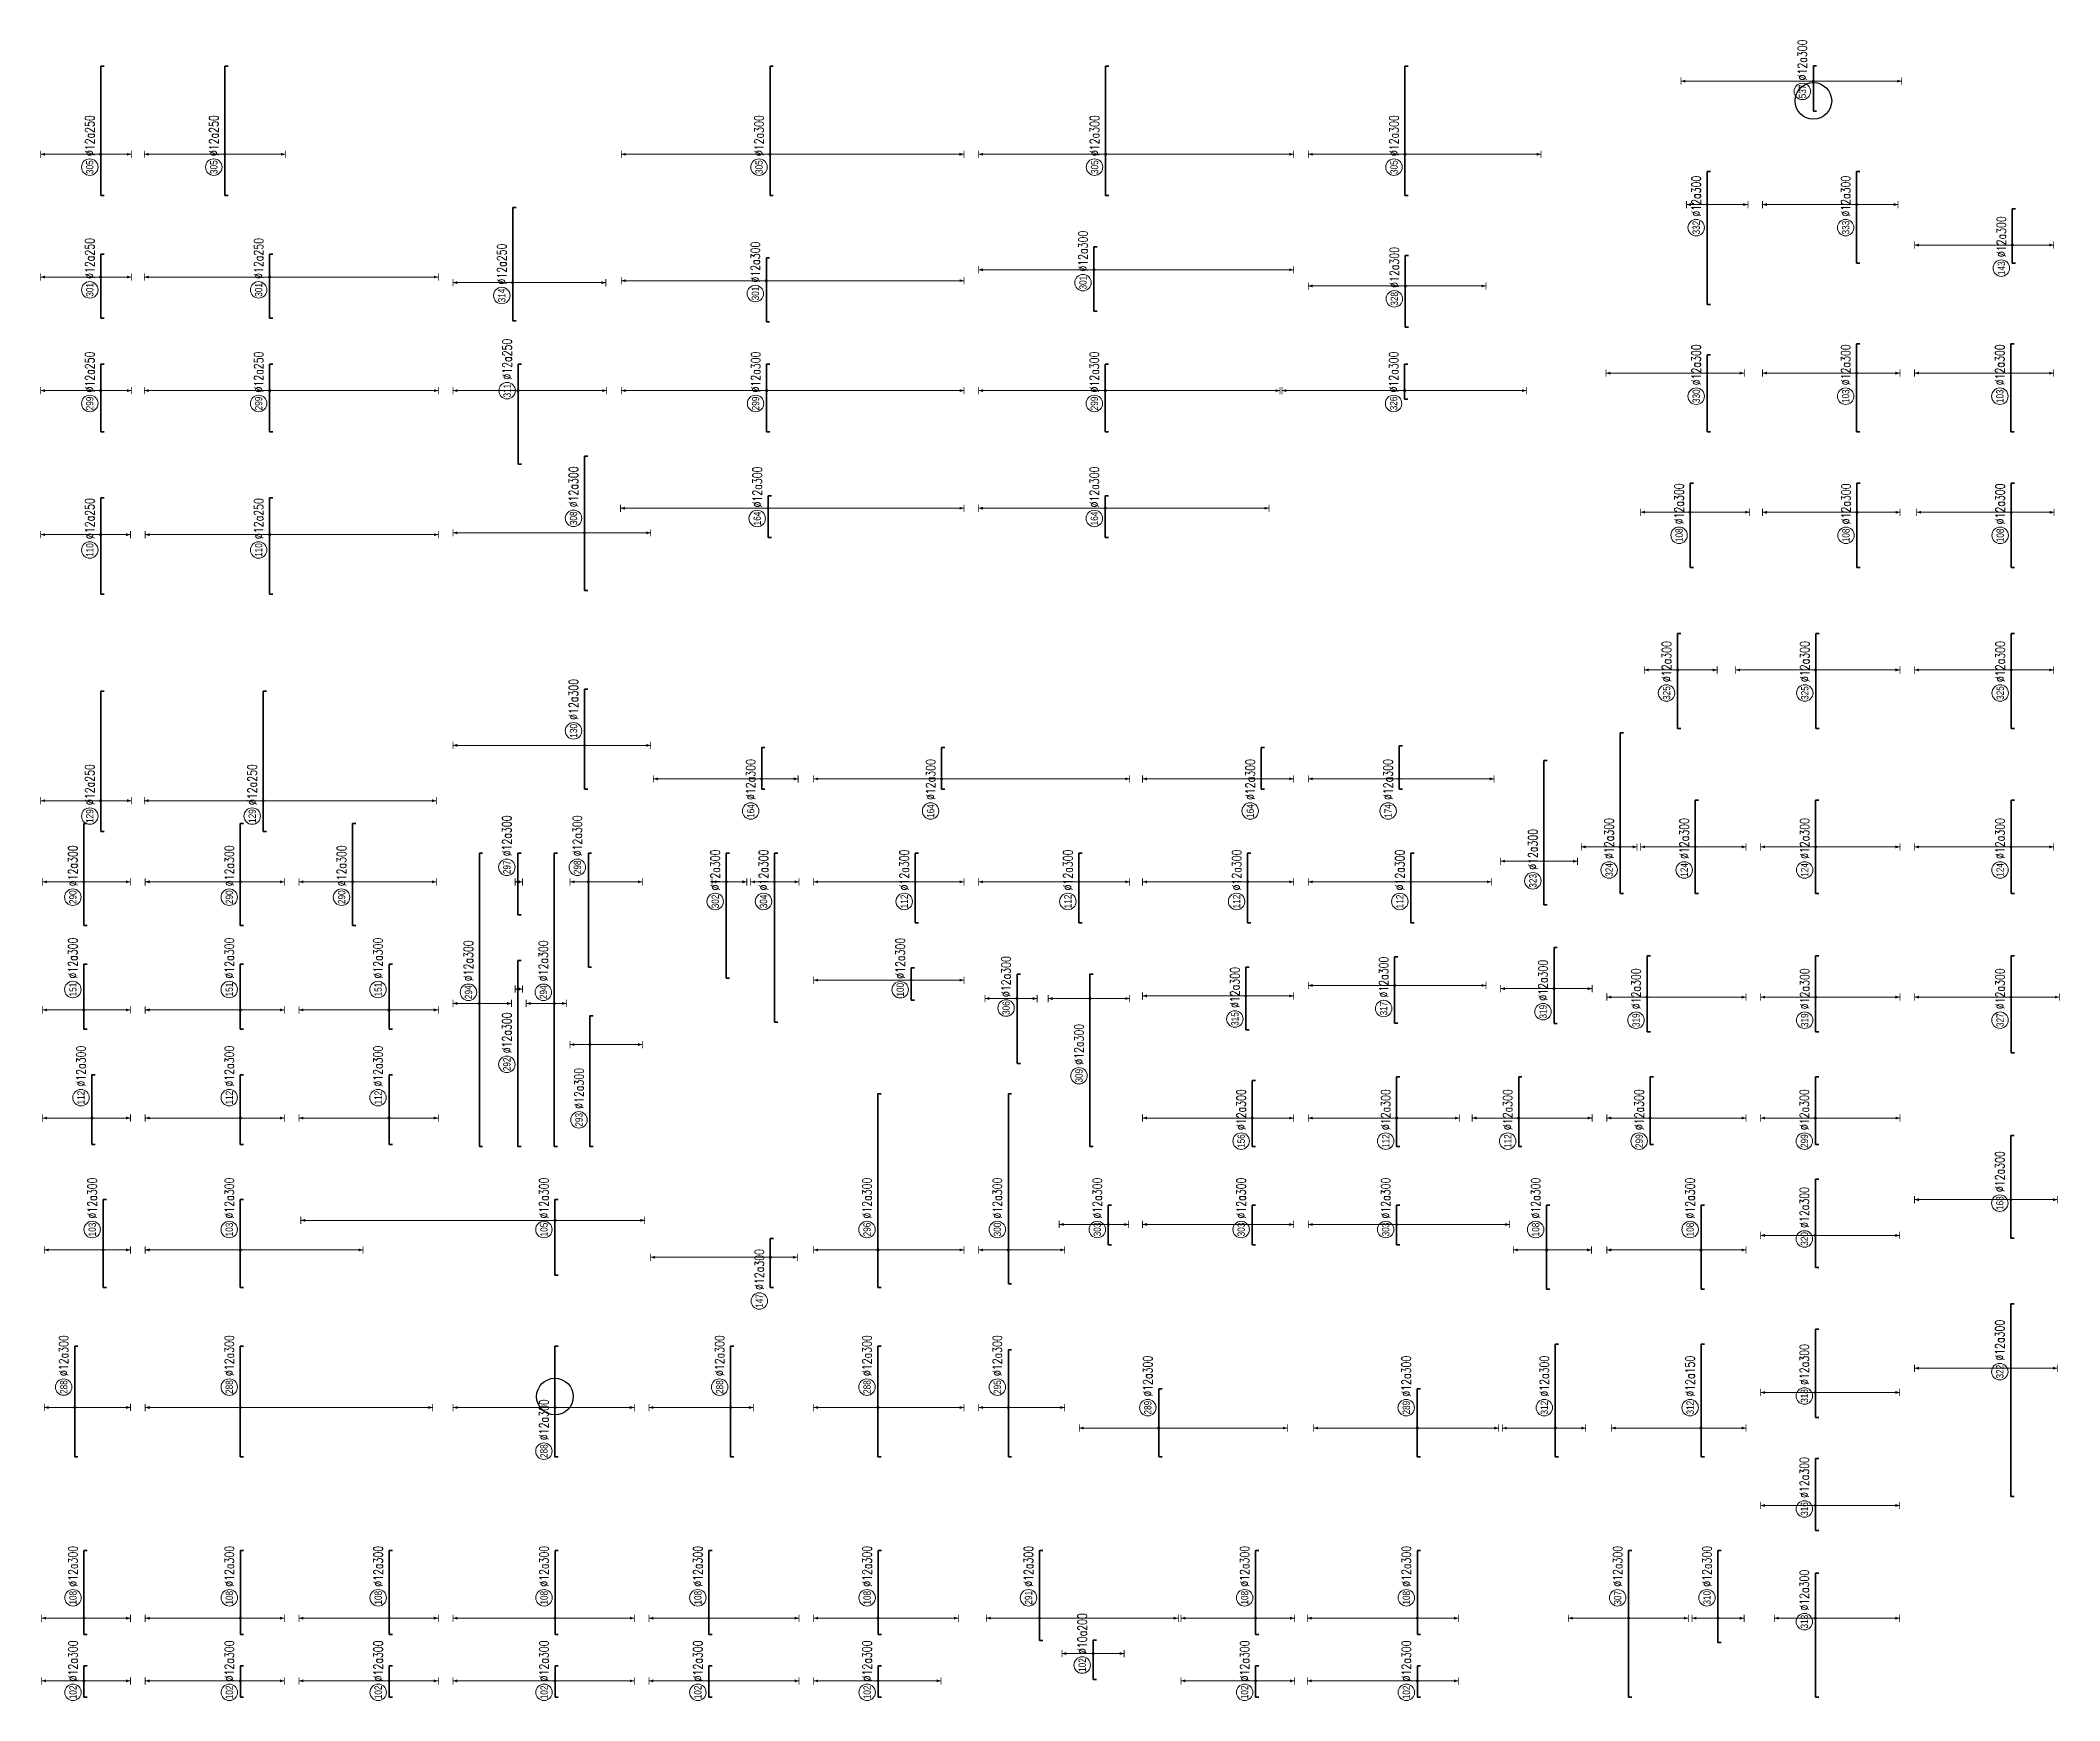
# Model space of a CAD drawing. Header units: millimetres. Extents: x -415354 to 883813, y -531490 to 486716.
# Drawn here: x 3880 to 114120, y -366150 to -275533 of the extents above; entities that cross this region are included whole.
import ezdxf
from ezdxf.enums import TextEntityAlignment as Align

# ---------------------------------------------------------------- set-up
doc = ezdxf.new("R2010")
doc.units = ezdxf.units.MM
doc.header["$MEASUREMENT"] = 0
doc.layers.add('kata_Highlight', color=2, linetype='Continuous')
for name, color, linetype, lineweight in [('NDC_S_DIM', 1, 'Continuous', 15), ('NDC_S_REBAR', 4, 'Continuous', 35), ('NDC_S_VN TEXT', 7, 'Continuous', 20)]:
    doc.layers.add(name, color=color, linetype=linetype, lineweight=lineweight)
doc.styles.add('ARIAL', font='arial.ttf', dxfattribs={"width": 0.8})
doc.styles.add('NDC_EN TXT', font='romans.shx', dxfattribs={"width": 0.8})

# ---------------------------------------------------------------- blocks, each defined once
blk = doc.blocks.new('*U420')
h = blk.add_hatch(color=6)
edge = h.paths.add_edge_path()
edge.add_arc((-2.99, 0), 0.3, 0, 360)
at = {"layer": 'NDC_S_DIM', "color": 8}
for q in [(-2.99, 11.54), (-2.99, -12.71)]:
    blk.add_line((-2.99, 0), q, dxfattribs=at)
for points in [[(-3.99, 11.54, 0.2, 0.2, 0), (-1.99, 11.54, 0, 0, 0)], [(-3.99, -12.71, 0.2, 0.2, 0), (-1.99, -12.71, 0, 0, 0)]]:
    blk.add_lwpolyline(points, format="xyseb", dxfattribs=at)
at = {"layer": 'NDC_S_DIM', "color": 6}
blk.add_circle((-2.99, 0), 0.3, dxfattribs=at)
at = {"layer": 'NDC_S_DIM'}
blk.add_circle((2.58, 3), 2.25, dxfattribs=at)
at = {"layer": 'NDC_S_DIM', "color": 8}
for points in [[(-3.39, 10.34), (-2.99, 11.54), (-2.59, 10.34)], [(-3.39, -11.51), (-2.99, -12.71), (-2.59, -11.51)]]:
    blk.add_solid(points, dxfattribs=at)
at = {"layer": 'NDC_S_REBAR'}
for p, q in [((0, 0), (-7.48, 0)), ((-7.48, 0), (-7.48, -0.9)), ((0, 0), (15.51, 0)), ((15.51, 0), (15.51, -0.9)), ((-7.48, -0.9), (-7.48, -0.9)), ((15.51, -0.9), (15.51, -0.9))]:
    blk.add_line(p, q, dxfattribs=at)
at = {"layer": 'NDC_S_VN TEXT', "style": 'ARIAL', "width": 0.8}
blk.add_attdef('KHT', text='', height=2, dxfattribs=at).set_placement((2.58, 3), align=Align.MIDDLE_CENTER)
at = {"layer": 'NDC_S_VN TEXT', "color": 3, "style": 'NDC_EN TXT', "width": 0.75}
blk.add_attdef('DKT', (5.58, 1.75), '', height=2.5, dxfattribs=at)
blk = doc.blocks.new('*U421')
h = blk.add_hatch(color=6)
edge = h.paths.add_edge_path()
edge.add_arc((-2.99, 0), 0.3, 0, 360)
at = {"layer": 'NDC_S_DIM', "color": 8}
for q in [(-2.99, 11.54), (-2.99, -12.71)]:
    blk.add_line((-2.99, 0), q, dxfattribs=at)
for points in [[(-3.99, 11.54, 0.2, 0.2, 0), (-1.99, 11.54, 0, 0, 0)], [(-3.99, -12.71, 0.2, 0.2, 0), (-1.99, -12.71, 0, 0, 0)]]:
    blk.add_lwpolyline(points, format="xyseb", dxfattribs=at)
at = {"layer": 'NDC_S_DIM'}
blk.add_circle((-6.13, 3), 2.25, dxfattribs=at)
at = {"layer": 'NDC_S_DIM', "color": 6}
blk.add_circle((-2.99, 0), 0.3, dxfattribs=at)
at = {"layer": 'NDC_S_DIM', "color": 8}
for points in [[(-3.39, 10.34), (-2.99, 11.54), (-2.59, 10.34)], [(-3.39, -11.51), (-2.99, -12.71), (-2.59, -11.51)]]:
    blk.add_solid(points, dxfattribs=at)
at = {"layer": 'NDC_S_REBAR'}
for p, q in [((0, 0), (-7.48, 0)), ((-7.48, 0), (-7.48, -0.9)), ((0, 0), (1.13, 0)), ((1.13, 0), (1.13, -0.9)), ((-7.48, -0.9), (-7.48, -0.9)), ((1.13, -0.9), (1.13, -0.9))]:
    blk.add_line(p, q, dxfattribs=at)
at = {"layer": 'NDC_S_VN TEXT', "style": 'ARIAL', "width": 0.8}
blk.add_attdef('KHT', text='', height=2, dxfattribs=at).set_placement((-6.13, 3), align=Align.MIDDLE_CENTER)
at = {"layer": 'NDC_S_VN TEXT', "color": 3, "style": 'NDC_EN TXT', "width": 0.75}
blk.add_attdef('DKT', (-3.13, 1.75), '', height=2.5, dxfattribs=at)
blk = doc.blocks.new('*U413')
h = blk.add_hatch(color=6)
edge = h.paths.add_edge_path()
edge.add_arc((-2.99, 0), 0.3, 0, 360)
at = {"layer": 'NDC_S_DIM', "color": 8}
for q in [(-2.99, 8.27), (-2.99, -15.23)]:
    blk.add_line((-2.99, 0), q, dxfattribs=at)
for points in [[(-3.99, 8.27, 0.2, 0.2, 0), (-1.99, 8.27, 0, 0, 0)], [(-3.99, -15.23, 0.2, 0.2, 0), (-1.99, -15.23, 0, 0, 0)]]:
    blk.add_lwpolyline(points, format="xyseb", dxfattribs=at)
at = {"layer": 'NDC_S_DIM', "color": 6}
blk.add_circle((-2.99, 0), 0.3, dxfattribs=at)
at = {"layer": 'NDC_S_DIM'}
blk.add_circle((2.58, 3), 2.25, dxfattribs=at)
at = {"layer": 'NDC_S_DIM', "color": 8}
for points in [[(-3.39, 7.07), (-2.99, 8.27), (-2.59, 7.07)], [(-3.39, -14.03), (-2.99, -15.23), (-2.59, -14.03)]]:
    blk.add_solid(points, dxfattribs=at)
at = {"layer": 'NDC_S_REBAR'}
for p, q in [((0, 0), (-16.49, 0)), ((-16.49, 0), (-16.49, -0.9)), ((0, 0), (13.77, 0)), ((13.77, 0), (13.77, -0.9)), ((-16.49, -0.9), (-16.49, -0.9)), ((13.77, -0.9), (13.77, -0.9))]:
    blk.add_line(p, q, dxfattribs=at)
at = {"layer": 'NDC_S_VN TEXT', "style": 'ARIAL', "width": 0.8}
blk.add_attdef('KHT', text='', height=2, dxfattribs=at).set_placement((2.58, 3), align=Align.MIDDLE_CENTER)
at = {"layer": 'NDC_S_VN TEXT', "color": 3, "style": 'NDC_EN TXT', "width": 0.75}
blk.add_attdef('DKT', (5.58, 1.75), '', height=2.5, dxfattribs=at)
blk = doc.blocks.new('*U414')
h = blk.add_hatch(color=6)
edge = h.paths.add_edge_path()
edge.add_arc((-2.99, 0), 0.3, 0, 360)
at = {"layer": 'NDC_S_DIM', "color": 8}
for q in [(-2.99, 16.04), (-2.99, -7.46)]:
    blk.add_line((-2.99, 0), q, dxfattribs=at)
for points in [[(-3.99, 16.04, 0.2, 0.2, 0), (-1.99, 16.04, 0, 0, 0)], [(-3.99, -7.46, 0.2, 0.2, 0), (-1.99, -7.46, 0, 0, 0)]]:
    blk.add_lwpolyline(points, format="xyseb", dxfattribs=at)
at = {"layer": 'NDC_S_DIM', "color": 6}
blk.add_circle((-2.99, 0), 0.3, dxfattribs=at)
at = {"layer": 'NDC_S_DIM'}
blk.add_circle((2.58, 3), 2.25, dxfattribs=at)
at = {"layer": 'NDC_S_DIM', "color": 8}
for points in [[(-3.39, 14.84), (-2.99, 16.04), (-2.59, 14.84)], [(-3.39, -6.26), (-2.99, -7.46), (-2.59, -6.26)]]:
    blk.add_solid(points, dxfattribs=at)
at = {"layer": 'NDC_S_REBAR'}
for p, q in [((0, 0), (-13.23, 0)), ((-13.23, 0), (-13.23, -0.9)), ((0, 0), (10.77, 0)), ((10.77, 0), (10.77, -0.9)), ((-13.23, -0.9), (-13.23, -0.9)), ((10.77, -0.9), (10.77, -0.9))]:
    blk.add_line(p, q, dxfattribs=at)
at = {"layer": 'NDC_S_VN TEXT', "style": 'ARIAL', "width": 0.8}
blk.add_attdef('KHT', text='', height=2, dxfattribs=at).set_placement((2.58, 3), align=Align.MIDDLE_CENTER)
at = {"layer": 'NDC_S_VN TEXT', "color": 3, "style": 'NDC_EN TXT', "width": 0.75}
blk.add_attdef('DKT', (5.58, 1.75), '', height=2.5, dxfattribs=at)
blk = doc.blocks.new('*U422')
h = blk.add_hatch(color=6)
edge = h.paths.add_edge_path()
edge.add_arc((-2.99, 0), 0.3, 0, 360)
at = {"layer": 'NDC_S_DIM', "color": 8}
for q in [(-2.99, 13.48), (-2.99, -10.52)]:
    blk.add_line((-2.99, 0), q, dxfattribs=at)
for points in [[(-3.99, 13.48, 0.2, 0.2, 0), (-1.99, 13.48, 0, 0, 0)], [(-3.99, -10.52, 0.2, 0.2, 0), (-1.99, -10.52, 0, 0, 0)]]:
    blk.add_lwpolyline(points, format="xyseb", dxfattribs=at)
at = {"layer": 'NDC_S_DIM', "color": 6}
blk.add_circle((-2.99, 0), 0.3, dxfattribs=at)
at = {"layer": 'NDC_S_DIM'}
blk.add_circle((2.58, 3), 2.25, dxfattribs=at)
at = {"layer": 'NDC_S_DIM', "color": 8}
for points in [[(-3.39, 12.28), (-2.99, 13.48), (-2.59, 12.28)], [(-3.39, -9.32), (-2.99, -10.52), (-2.59, -9.32)]]:
    blk.add_solid(points, dxfattribs=at)
at = {"layer": 'NDC_S_REBAR'}
for p, q in [((0, 0), (-10.23, 0)), ((-10.23, 0), (-10.23, -0.9)), ((0, 0), (8.77, 0)), ((8.77, 0), (8.77, -0.9)), ((-10.23, -0.9), (-10.23, -0.9)), ((8.77, -0.9), (8.77, -0.9))]:
    blk.add_line(p, q, dxfattribs=at)
at = {"layer": 'NDC_S_VN TEXT', "style": 'ARIAL', "width": 0.8}
blk.add_attdef('KHT', text='', height=2, dxfattribs=at).set_placement((2.58, 3), align=Align.MIDDLE_CENTER)
at = {"layer": 'NDC_S_VN TEXT', "color": 3, "style": 'NDC_EN TXT', "width": 0.75}
blk.add_attdef('DKT', (5.58, 1.75), '', height=2.5, dxfattribs=at)
blk = doc.blocks.new('*U423')
h = blk.add_hatch(color=6)
edge = h.paths.add_edge_path()
edge.add_arc((-2.99, 0), 0.3, 0, 360)
at = {"layer": 'NDC_S_DIM', "color": 8}
for q in [(-2.99, 11.26), (-2.99, -12.71)]:
    blk.add_line((-2.99, 0), q, dxfattribs=at)
for points in [[(-3.99, 11.26, 0.2, 0.2, 0), (-1.99, 11.26, 0, 0, 0)], [(-3.99, -12.71, 0.2, 0.2, 0), (-1.99, -12.71, 0, 0, 0)]]:
    blk.add_lwpolyline(points, format="xyseb", dxfattribs=at)
at = {"layer": 'NDC_S_DIM', "color": 6}
blk.add_circle((-2.99, 0), 0.3, dxfattribs=at)
at = {"layer": 'NDC_S_DIM'}
blk.add_circle((2.58, 3), 2.25, dxfattribs=at)
at = {"layer": 'NDC_S_DIM', "color": 8}
for points in [[(-3.39, 10.06), (-2.99, 11.26), (-2.59, 10.06)], [(-3.39, -11.51), (-2.99, -12.71), (-2.59, -11.51)]]:
    blk.add_solid(points, dxfattribs=at)
at = {"layer": 'NDC_S_REBAR'}
for p, q in [((0, 0), (-8.23, 0)), ((-8.23, 0), (-8.23, -0.9)), ((0, 0), (9.52, 0)), ((9.52, 0), (9.52, -0.9)), ((-8.23, -0.9), (-8.23, -0.9)), ((9.52, -0.9), (9.52, -0.9))]:
    blk.add_line(p, q, dxfattribs=at)
at = {"layer": 'NDC_S_VN TEXT', "style": 'ARIAL', "width": 0.8}
blk.add_attdef('KHT', text='', height=2, dxfattribs=at).set_placement((2.58, 3), align=Align.MIDDLE_CENTER)
at = {"layer": 'NDC_S_VN TEXT', "color": 3, "style": 'NDC_EN TXT', "width": 0.75}
blk.add_attdef('DKT', (5.58, 1.75), '', height=2.5, dxfattribs=at)
blk = doc.blocks.new('*U474')
h = blk.add_hatch(color=6)
edge = h.paths.add_edge_path()
edge.add_arc((-1.38, 0), 0.3, 0, 360)
at = {"layer": 'NDC_S_DIM', "color": 8}
for q in [(-1.38, 11.26), (-1.38, -12.71)]:
    blk.add_line((-1.38, 0), q, dxfattribs=at)
for points in [[(-2.38, 11.26, 0.2, 0.2, 0), (-0.38, 11.26, 0, 0, 0)], [(-2.38, -12.71, 0.2, 0.2, 0), (-0.38, -12.71, 0, 0, 0)]]:
    blk.add_lwpolyline(points, format="xyseb", dxfattribs=at)
at = {"layer": 'NDC_S_DIM'}
blk.add_circle((-5.58, 3), 2.25, dxfattribs=at)
at = {"layer": 'NDC_S_DIM', "color": 6}
blk.add_circle((-1.38, 0), 0.3, dxfattribs=at)
at = {"layer": 'NDC_S_DIM', "color": 8}
for points in [[(-1.78, 10.06), (-1.38, 11.26), (-0.98, 10.06)], [(-1.78, -11.51), (-1.38, -12.71), (-0.98, -11.51)]]:
    blk.add_solid(points, dxfattribs=at)
at = {"layer": 'NDC_S_REBAR'}
for p, q in [((0, 0), (-13.33, 0)), ((-13.33, 0), (-13.33, -0.9)), ((0, 0), (14.52, 0)), ((14.52, 0), (14.52, -0.9)), ((-13.33, -0.9), (-13.33, -0.9)), ((14.52, -0.9), (14.52, -0.9))]:
    blk.add_line(p, q, dxfattribs=at)
at = {"layer": 'NDC_S_VN TEXT', "style": 'ARIAL', "width": 0.8}
blk.add_attdef('KHT', text='', height=2, dxfattribs=at).set_placement((-5.58, 3), align=Align.MIDDLE_CENTER)
at = {"layer": 'NDC_S_VN TEXT', "color": 3, "style": 'NDC_EN TXT', "width": 0.75}
blk.add_attdef('DKT', (-2.58, 1.75), '', height=2.5, dxfattribs=at)
blk = doc.blocks.new('*U485')
h = blk.add_hatch(color=6)
edge = h.paths.add_edge_path()
edge.add_arc((-1.38, 0), 0.3, 0, 360)
at = {"layer": 'NDC_S_DIM', "color": 8}
for q in [(-1.38, 16.38), (-1.38, -8.37)]:
    blk.add_line((-1.38, 0), q, dxfattribs=at)
for points in [[(-2.38, 16.38, 0.2, 0.2, 0), (-0.38, 16.38, 0, 0, 0)], [(-2.38, -8.37, 0.2, 0.2, 0), (-0.38, -8.37, 0, 0, 0)]]:
    blk.add_lwpolyline(points, format="xyseb", dxfattribs=at)
at = {"layer": 'NDC_S_DIM'}
blk.add_circle((-5.58, 3), 2.25, dxfattribs=at)
at = {"layer": 'NDC_S_DIM', "color": 6}
blk.add_circle((-1.38, 0), 0.3, dxfattribs=at)
at = {"layer": 'NDC_S_DIM', "color": 8}
for points in [[(-1.78, 15.18), (-1.38, 16.38), (-0.98, 15.18)], [(-1.78, -7.17), (-1.38, -8.37), (-0.98, -7.17)]]:
    blk.add_solid(points, dxfattribs=at)
at = {"layer": 'NDC_S_REBAR'}
for p, q in [((0, 0), (-9.83, 0)), ((-9.83, 0), (-9.83, -0.9)), ((0, 0), (28.52, 0)), ((28.52, 0), (28.52, -0.9)), ((-9.83, -0.9), (-9.83, -0.9)), ((28.52, -0.9), (28.52, -0.9))]:
    blk.add_line(p, q, dxfattribs=at)
at = {"layer": 'NDC_S_VN TEXT', "style": 'ARIAL', "width": 0.8}
blk.add_attdef('KHT', text='', height=2, dxfattribs=at).set_placement((-5.58, 3), align=Align.MIDDLE_CENTER)
at = {"layer": 'NDC_S_VN TEXT', "color": 3, "style": 'NDC_EN TXT', "width": 0.75}
blk.add_attdef('DKT', (-2.58, 1.75), '', height=2.5, dxfattribs=at)
blk = doc.blocks.new('*U486')
h = blk.add_hatch(color=6)
edge = h.paths.add_edge_path()
edge.add_arc((-1.38, 0), 0.3, 0, 360)
at = {"layer": 'NDC_S_DIM', "color": 8}
for q in [(-1.38, 16.38), (-1.38, -8.12)]:
    blk.add_line((-1.38, 0), q, dxfattribs=at)
for points in [[(-2.38, 16.38, 0.2, 0.2, 0), (-0.38, 16.38, 0, 0, 0)], [(-2.38, -8.12, 0.2, 0.2, 0), (-0.38, -8.12, 0, 0, 0)]]:
    blk.add_lwpolyline(points, format="xyseb", dxfattribs=at)
at = {"layer": 'NDC_S_DIM'}
blk.add_circle((-5.58, 3), 2.25, dxfattribs=at)
at = {"layer": 'NDC_S_DIM', "color": 6}
blk.add_circle((-1.38, 0), 0.3, dxfattribs=at)
at = {"layer": 'NDC_S_DIM', "color": 8}
for points in [[(-1.78, 15.18), (-1.38, 16.38), (-0.98, 15.18)], [(-1.78, -6.92), (-1.38, -8.12), (-0.98, -6.92)]]:
    blk.add_solid(points, dxfattribs=at)
at = {"layer": 'NDC_S_REBAR'}
for p, q in [((0, 0), (-17.58, 0)), ((-17.58, 0), (-17.58, -0.9)), ((0, 0), (8.67, 0)), ((8.67, 0), (8.67, -0.9)), ((-17.58, -0.9), (-17.58, -0.9)), ((8.67, -0.9), (8.67, -0.9))]:
    blk.add_line(p, q, dxfattribs=at)
at = {"layer": 'NDC_S_VN TEXT', "style": 'ARIAL', "width": 0.8}
blk.add_attdef('KHT', text='', height=2, dxfattribs=at).set_placement((-5.58, 3), align=Align.MIDDLE_CENTER)
at = {"layer": 'NDC_S_VN TEXT', "color": 3, "style": 'NDC_EN TXT', "width": 0.75}
blk.add_attdef('DKT', (-2.58, 1.75), '', height=2.5, dxfattribs=at)
blk = doc.blocks.new('*U487')
h = blk.add_hatch(color=6)
edge = h.paths.add_edge_path()
edge.add_arc((-2.07, 0), 0.3, 0, 360)
at = {"layer": 'NDC_S_DIM', "color": 8}
for q in [(-2.07, 16.38), (-2.07, -8.37)]:
    blk.add_line((-2.07, 0), q, dxfattribs=at)
for points in [[(-3.07, 16.38, 0.2, 0.2, 0), (-1.07, 16.38, 0, 0, 0)], [(-3.07, -8.37, 0.2, 0.2, 0), (-1.07, -8.37, 0, 0, 0)]]:
    blk.add_lwpolyline(points, format="xyseb", dxfattribs=at)
at = {"layer": 'NDC_S_DIM'}
blk.add_circle((-5.58, 3), 2.25, dxfattribs=at)
at = {"layer": 'NDC_S_DIM', "color": 6}
blk.add_circle((-2.07, 0), 0.3, dxfattribs=at)
at = {"layer": 'NDC_S_DIM', "color": 8}
for points in [[(-2.47, 15.18), (-2.07, 16.38), (-1.67, 15.18)], [(-2.47, -7.17), (-2.07, -8.37), (-1.67, -7.17)]]:
    blk.add_solid(points, dxfattribs=at)
at = {"layer": 'NDC_S_REBAR'}
for p, q in [((0, 0), (-13.33, 0)), ((-13.33, 0), (-13.33, -0.9)), ((0, 0), (5.17, 0)), ((5.17, 0), (5.17, -0.9)), ((-13.33, -0.9), (-13.33, -0.9)), ((5.17, -0.9), (5.17, -0.9))]:
    blk.add_line(p, q, dxfattribs=at)
at = {"layer": 'NDC_S_VN TEXT', "style": 'ARIAL', "width": 0.8}
blk.add_attdef('KHT', text='', height=2, dxfattribs=at).set_placement((-5.58, 3), align=Align.MIDDLE_CENTER)
at = {"layer": 'NDC_S_VN TEXT', "color": 3, "style": 'NDC_EN TXT', "width": 0.75}
blk.add_attdef('DKT', (-2.58, 1.75), '', height=2.5, dxfattribs=at)
blk = doc.blocks.new('*U488')
h = blk.add_hatch(color=6)
edge = h.paths.add_edge_path()
edge.add_arc((-2.07, 0), 0.3, 0, 360)
at = {"layer": 'NDC_S_DIM', "color": 8}
for q in [(-2.07, 16.38), (-2.07, -8.37)]:
    blk.add_line((-2.07, 0), q, dxfattribs=at)
for points in [[(-3.07, 16.38, 0.2, 0.2, 0), (-1.07, 16.38, 0, 0, 0)], [(-3.07, -8.37, 0.2, 0.2, 0), (-1.07, -8.37, 0, 0, 0)]]:
    blk.add_lwpolyline(points, format="xyseb", dxfattribs=at)
at = {"layer": 'NDC_S_DIM'}
blk.add_circle((-5.58, 3), 2.25, dxfattribs=at)
at = {"layer": 'NDC_S_DIM', "color": 6}
blk.add_circle((-2.07, 0), 0.3, dxfattribs=at)
at = {"layer": 'NDC_S_DIM', "color": 8}
for points in [[(-2.47, 15.18), (-2.07, 16.38), (-1.67, 15.18)], [(-2.47, -7.17), (-2.07, -8.37), (-1.67, -7.17)]]:
    blk.add_solid(points, dxfattribs=at)
at = {"layer": 'NDC_S_REBAR'}
for p, q in [((0, 0), (-13.33, 0)), ((-13.33, 0), (-13.33, -0.9)), ((0, 0), (4.17, 0)), ((4.17, 0), (4.17, -0.9)), ((-13.33, -0.9), (-13.33, -0.9)), ((4.17, -0.9), (4.17, -0.9))]:
    blk.add_line(p, q, dxfattribs=at)
at = {"layer": 'NDC_S_VN TEXT', "style": 'ARIAL', "width": 0.8}
blk.add_attdef('KHT', text='', height=2, dxfattribs=at).set_placement((-5.58, 3), align=Align.MIDDLE_CENTER)
at = {"layer": 'NDC_S_VN TEXT', "color": 3, "style": 'NDC_EN TXT', "width": 0.75}
blk.add_attdef('DKT', (-2.58, 1.75), '', height=2.5, dxfattribs=at)
blk = doc.blocks.new('*U489')
h = blk.add_hatch(color=6)
edge = h.paths.add_edge_path()
edge.add_arc((-2.07, 0), 0.3, 0, 360)
at = {"layer": 'NDC_S_DIM', "color": 8}
for q in [(-2.07, 16.38), (-2.07, -8.37)]:
    blk.add_line((-2.07, 0), q, dxfattribs=at)
for points in [[(-3.07, 16.38, 0.2, 0.2, 0), (-1.07, 16.38, 0, 0, 0)], [(-3.07, -8.37, 0.2, 0.2, 0), (-1.07, -8.37, 0, 0, 0)]]:
    blk.add_lwpolyline(points, format="xyseb", dxfattribs=at)
at = {"layer": 'NDC_S_DIM'}
blk.add_circle((-5.58, 3), 2.25, dxfattribs=at)
at = {"layer": 'NDC_S_DIM', "color": 6}
blk.add_circle((-2.07, 0), 0.3, dxfattribs=at)
at = {"layer": 'NDC_S_DIM', "color": 8}
for points in [[(-2.47, 15.18), (-2.07, 16.38), (-1.67, 15.18)], [(-2.47, -7.17), (-2.07, -8.37), (-1.67, -7.17)]]:
    blk.add_solid(points, dxfattribs=at)
at = {"layer": 'NDC_S_REBAR'}
for p, q in [((0, 0), (-13.33, 0)), ((-13.33, 0), (-13.33, -0.9)), ((0, 0), (22.02, 0)), ((22.02, 0), (22.02, -0.9)), ((-13.33, -0.9), (-13.33, -0.9)), ((22.02, -0.9), (22.02, -0.9))]:
    blk.add_line(p, q, dxfattribs=at)
at = {"layer": 'NDC_S_VN TEXT', "style": 'ARIAL', "width": 0.8}
blk.add_attdef('KHT', text='', height=2, dxfattribs=at).set_placement((-5.58, 3), align=Align.MIDDLE_CENTER)
at = {"layer": 'NDC_S_VN TEXT', "color": 3, "style": 'NDC_EN TXT', "width": 0.75}
blk.add_attdef('DKT', (-2.58, 1.75), '', height=2.5, dxfattribs=at)
blk = doc.blocks.new('*U503')
h = blk.add_hatch(color=6)
edge = h.paths.add_edge_path()
edge.add_arc((-2.99, 0), 0.3, 0, 360)
at = {"layer": 'NDC_S_DIM', "color": 8}
for q in [(-2.99, 40.32), (-2.99, -53.43)]:
    blk.add_line((-2.99, 0), q, dxfattribs=at)
for points in [[(-3.99, 40.32, 0.2, 0.2, 0), (-1.99, 40.32, 0, 0, 0)], [(-3.99, -53.43, 0.2, 0.2, 0), (-1.99, -53.43, 0, 0, 0)]]:
    blk.add_lwpolyline(points, format="xyseb", dxfattribs=at)
at = {"layer": 'NDC_S_DIM'}
blk.add_circle((-5.79, 3), 2.25, dxfattribs=at)
at = {"layer": 'NDC_S_DIM', "color": 6}
blk.add_circle((-2.99, 0), 0.3, dxfattribs=at)
at = {"layer": 'NDC_S_DIM', "color": 8}
for points in [[(-3.39, 39.12), (-2.99, 40.32), (-2.59, 39.12)], [(-3.39, -52.23), (-2.99, -53.43), (-2.59, -52.23)]]:
    blk.add_solid(points, dxfattribs=at)
at = {"layer": 'NDC_S_REBAR'}
for p, q in [((0, 0), (-11, 0)), ((-11, 0), (-11, -0.9)), ((0, 0), (0.35, 0)), ((0.35, 0), (0.35, -0.9)), ((-11, -0.9), (-11, -0.9)), ((0.35, -0.9), (0.35, -0.9))]:
    blk.add_line(p, q, dxfattribs=at)
at = {"layer": 'NDC_S_VN TEXT', "style": 'ARIAL', "width": 0.8}
blk.add_attdef('KHT', text='', height=2, dxfattribs=at).set_placement((-5.79, 3), align=Align.MIDDLE_CENTER)
at = {"layer": 'NDC_S_VN TEXT', "color": 3, "style": 'NDC_EN TXT', "width": 0.75}
blk.add_attdef('DKT', (-2.79, 1.75), '', height=2.5, dxfattribs=at)
blk = doc.blocks.new('*U418')
h = blk.add_hatch(color=6)
edge = h.paths.add_edge_path()
edge.add_arc((-2.99, 0), 0.3, 0, 360)
at = {"layer": 'NDC_S_DIM', "color": 8}
for q in [(-2.99, 25.99), (-2.99, -12.01)]:
    blk.add_line((-2.99, 0), q, dxfattribs=at)
for points in [[(-3.99, 25.99, 0.2, 0.2, 0), (-1.99, 25.99, 0, 0, 0)], [(-3.99, -12.01, 0.2, 0.2, 0), (-1.99, -12.01, 0, 0, 0)]]:
    blk.add_lwpolyline(points, format="xyseb", dxfattribs=at)
at = {"layer": 'NDC_S_DIM', "color": 6}
blk.add_circle((-2.99, 0), 0.3, dxfattribs=at)
at = {"layer": 'NDC_S_DIM'}
blk.add_circle((2.58, 3), 2.25, dxfattribs=at)
at = {"layer": 'NDC_S_DIM', "color": 8}
for points in [[(-3.39, 24.79), (-2.99, 25.99), (-2.59, 24.79)], [(-3.39, -10.81), (-2.99, -12.01), (-2.59, -10.81)]]:
    blk.add_solid(points, dxfattribs=at)
at = {"layer": 'NDC_S_REBAR'}
for p, q in [((0, 0), (-7.48, 0)), ((-7.48, 0), (-7.48, -0.9)), ((0, 0), (15.51, 0)), ((15.51, 0), (15.51, -0.9)), ((-7.48, -0.9), (-7.48, -0.9)), ((15.51, -0.9), (15.51, -0.9))]:
    blk.add_line(p, q, dxfattribs=at)
at = {"layer": 'NDC_S_VN TEXT', "style": 'ARIAL', "width": 0.8}
blk.add_attdef('KHT', text='', height=2, dxfattribs=at).set_placement((2.58, 3), align=Align.MIDDLE_CENTER)
at = {"layer": 'NDC_S_VN TEXT', "color": 3, "style": 'NDC_EN TXT', "width": 0.75}
blk.add_attdef('DKT', (5.58, 1.75), '', height=2.5, dxfattribs=at)
blk = doc.blocks.new('*U419')
h = blk.add_hatch(color=6)
edge = h.paths.add_edge_path()
edge.add_arc((-2.99, 0), 0.3, 0, 360)
at = {"layer": 'NDC_S_DIM', "color": 8}
for q in [(-2.99, 25.99), (-2.99, -12.01)]:
    blk.add_line((-2.99, 0), q, dxfattribs=at)
for points in [[(-3.99, 25.99, 0.2, 0.2, 0), (-1.99, 25.99, 0, 0, 0)], [(-3.99, -12.01, 0.2, 0.2, 0), (-1.99, -12.01, 0, 0, 0)]]:
    blk.add_lwpolyline(points, format="xyseb", dxfattribs=at)
at = {"layer": 'NDC_S_DIM'}
blk.add_circle((-6.13, 3), 2.25, dxfattribs=at)
at = {"layer": 'NDC_S_DIM', "color": 6}
blk.add_circle((-2.99, 0), 0.3, dxfattribs=at)
at = {"layer": 'NDC_S_DIM', "color": 8}
for points in [[(-3.39, 24.79), (-2.99, 25.99), (-2.59, 24.79)], [(-3.39, -10.81), (-2.99, -12.01), (-2.59, -10.81)]]:
    blk.add_solid(points, dxfattribs=at)
at = {"layer": 'NDC_S_REBAR'}
for p, q in [((0, 0), (-7.48, 0)), ((-7.48, 0), (-7.48, -0.9)), ((0, 0), (1.13, 0)), ((1.13, 0), (1.13, -0.9)), ((-7.48, -0.9), (-7.48, -0.9)), ((1.13, -0.9), (1.13, -0.9))]:
    blk.add_line(p, q, dxfattribs=at)
at = {"layer": 'NDC_S_VN TEXT', "style": 'ARIAL', "width": 0.8}
blk.add_attdef('KHT', text='', height=2, dxfattribs=at).set_placement((-6.13, 3), align=Align.MIDDLE_CENTER)
at = {"layer": 'NDC_S_VN TEXT', "color": 3, "style": 'NDC_EN TXT', "width": 0.75}
blk.add_attdef('DKT', (-3.13, 1.75), '', height=2.5, dxfattribs=at)
blk = doc.blocks.new('*U410')
h = blk.add_hatch(color=6)
edge = h.paths.add_edge_path()
edge.add_arc((-2.99, 0), 0.3, 0, 360)
at = {"layer": 'NDC_S_DIM', "color": 8}
for q in [(-2.99, 25.96), (-2.99, -52.54)]:
    blk.add_line((-2.99, 0), q, dxfattribs=at)
for points in [[(-3.99, 25.96, 0.2, 0.2, 0), (-1.99, 25.96, 0, 0, 0)], [(-3.99, -52.54, 0.2, 0.2, 0), (-1.99, -52.54, 0, 0, 0)]]:
    blk.add_lwpolyline(points, format="xyseb", dxfattribs=at)
at = {"layer": 'NDC_S_DIM', "color": 6}
blk.add_circle((-2.99, 0), 0.3, dxfattribs=at)
at = {"layer": 'NDC_S_DIM'}
blk.add_circle((2.58, 3), 2.25, dxfattribs=at)
at = {"layer": 'NDC_S_DIM', "color": 8}
for points in [[(-3.39, 24.76), (-2.99, 25.96), (-2.59, 24.76)], [(-3.39, -51.34), (-2.99, -52.54), (-2.59, -51.34)]]:
    blk.add_solid(points, dxfattribs=at)
at = {"layer": 'NDC_S_REBAR'}
for p, q in [((0, 0), (-16.48, 0)), ((-16.48, 0), (-16.48, -0.9)), ((0, 0), (13.78, 0)), ((13.78, 0), (13.78, -0.9)), ((-16.48, -0.9), (-16.48, -0.9)), ((13.78, -0.9), (13.78, -0.9))]:
    blk.add_line(p, q, dxfattribs=at)
at = {"layer": 'NDC_S_VN TEXT', "style": 'ARIAL', "width": 0.8}
blk.add_attdef('KHT', text='', height=2, dxfattribs=at).set_placement((2.58, 3), align=Align.MIDDLE_CENTER)
at = {"layer": 'NDC_S_VN TEXT', "color": 3, "style": 'NDC_EN TXT', "width": 0.75}
blk.add_attdef('DKT', (5.58, 1.75), '', height=2.5, dxfattribs=at)
blk = doc.blocks.new('*U411')
h = blk.add_hatch(color=6)
edge = h.paths.add_edge_path()
edge.add_arc((-2.99, 0), 0.3, 0, 360)
at = {"layer": 'NDC_S_DIM', "color": 8}
for q in [(-2.99, 25.96), (-2.99, -33.54)]:
    blk.add_line((-2.99, 0), q, dxfattribs=at)
for points in [[(-3.99, 25.96, 0.2, 0.2, 0), (-1.99, 25.96, 0, 0, 0)], [(-3.99, -33.54, 0.2, 0.2, 0), (-1.99, -33.54, 0, 0, 0)]]:
    blk.add_lwpolyline(points, format="xyseb", dxfattribs=at)
at = {"layer": 'NDC_S_DIM', "color": 6}
blk.add_circle((-2.99, 0), 0.3, dxfattribs=at)
at = {"layer": 'NDC_S_DIM'}
blk.add_circle((2.58, 3), 2.25, dxfattribs=at)
at = {"layer": 'NDC_S_DIM', "color": 8}
for points in [[(-3.39, 24.76), (-2.99, 25.96), (-2.59, 24.76)], [(-3.39, -32.34), (-2.99, -33.54), (-2.59, -32.34)]]:
    blk.add_solid(points, dxfattribs=at)
at = {"layer": 'NDC_S_REBAR'}
for p, q in [((0, 0), (-13.23, 0)), ((-13.23, 0), (-13.23, -0.9)), ((0, 0), (10.77, 0)), ((10.77, 0), (10.77, -0.9)), ((-13.23, -0.9), (-13.23, -0.9)), ((10.77, -0.9), (10.77, -0.9))]:
    blk.add_line(p, q, dxfattribs=at)
at = {"layer": 'NDC_S_VN TEXT', "style": 'ARIAL', "width": 0.8}
blk.add_attdef('KHT', text='', height=2, dxfattribs=at).set_placement((2.58, 3), align=Align.MIDDLE_CENTER)
at = {"layer": 'NDC_S_VN TEXT', "color": 3, "style": 'NDC_EN TXT', "width": 0.75}
blk.add_attdef('DKT', (5.58, 1.75), '', height=2.5, dxfattribs=at)
blk = doc.blocks.new('*U424')
h = blk.add_hatch(color=6)
edge = h.paths.add_edge_path()
edge.add_arc((-2.99, 0), 0.3, 0, 360)
at = {"layer": 'NDC_S_DIM', "color": 8}
for q in [(-2.99, 25.96), (-2.99, -12.04)]:
    blk.add_line((-2.99, 0), q, dxfattribs=at)
for points in [[(-3.99, 25.96, 0.2, 0.2, 0), (-1.99, 25.96, 0, 0, 0)], [(-3.99, -12.04, 0.2, 0.2, 0), (-1.99, -12.04, 0, 0, 0)]]:
    blk.add_lwpolyline(points, format="xyseb", dxfattribs=at)
at = {"layer": 'NDC_S_DIM', "color": 6}
blk.add_circle((-2.99, 0), 0.3, dxfattribs=at)
at = {"layer": 'NDC_S_DIM'}
blk.add_circle((2.58, 3), 2.25, dxfattribs=at)
at = {"layer": 'NDC_S_DIM', "color": 8}
for points in [[(-3.39, 24.76), (-2.99, 25.96), (-2.59, 24.76)], [(-3.39, -10.84), (-2.99, -12.04), (-2.59, -10.84)]]:
    blk.add_solid(points, dxfattribs=at)
at = {"layer": 'NDC_S_REBAR'}
for p, q in [((0, 0), (-10.23, 0)), ((-10.23, 0), (-10.23, -0.9)), ((0, 0), (8.77, 0)), ((8.77, 0), (8.77, -0.9)), ((-10.23, -0.9), (-10.23, -0.9)), ((8.77, -0.9), (8.77, -0.9))]:
    blk.add_line(p, q, dxfattribs=at)
at = {"layer": 'NDC_S_VN TEXT', "style": 'ARIAL', "width": 0.8}
blk.add_attdef('KHT', text='', height=2, dxfattribs=at).set_placement((2.58, 3), align=Align.MIDDLE_CENTER)
at = {"layer": 'NDC_S_VN TEXT', "color": 3, "style": 'NDC_EN TXT', "width": 0.75}
blk.add_attdef('DKT', (5.58, 1.75), '', height=2.5, dxfattribs=at)
blk = doc.blocks.new('*U425')
h = blk.add_hatch(color=6)
edge = h.paths.add_edge_path()
edge.add_arc((-2.99, 0), 0.3, 0, 360)
at = {"layer": 'NDC_S_DIM', "color": 8}
for q in [(-2.99, 25.96), (-2.99, -12.04)]:
    blk.add_line((-2.99, 0), q, dxfattribs=at)
for points in [[(-3.99, 25.96, 0.2, 0.2, 0), (-1.99, 25.96, 0, 0, 0)], [(-3.99, -12.04, 0.2, 0.2, 0), (-1.99, -12.04, 0, 0, 0)]]:
    blk.add_lwpolyline(points, format="xyseb", dxfattribs=at)
at = {"layer": 'NDC_S_DIM', "color": 6}
blk.add_circle((-2.99, 0), 0.3, dxfattribs=at)
at = {"layer": 'NDC_S_DIM'}
blk.add_circle((2.58, 3), 2.25, dxfattribs=at)
at = {"layer": 'NDC_S_DIM', "color": 8}
for points in [[(-3.39, 24.76), (-2.99, 25.96), (-2.59, 24.76)], [(-3.39, -10.84), (-2.99, -12.04), (-2.59, -10.84)]]:
    blk.add_solid(points, dxfattribs=at)
at = {"layer": 'NDC_S_REBAR'}
for p, q in [((0, 0), (-8.23, 0)), ((-8.23, 0), (-8.23, -0.9)), ((0, 0), (9.52, 0)), ((9.52, 0), (9.52, -0.9)), ((-8.23, -0.9), (-8.23, -0.9)), ((9.52, -0.9), (9.52, -0.9))]:
    blk.add_line(p, q, dxfattribs=at)
at = {"layer": 'NDC_S_VN TEXT', "style": 'ARIAL', "width": 0.8}
blk.add_attdef('KHT', text='', height=2, dxfattribs=at).set_placement((2.58, 3), align=Align.MIDDLE_CENTER)
at = {"layer": 'NDC_S_VN TEXT', "color": 3, "style": 'NDC_EN TXT', "width": 0.75}
blk.add_attdef('DKT', (5.58, 1.75), '', height=2.5, dxfattribs=at)
blk = doc.blocks.new('*U475')
h = blk.add_hatch(color=6)
edge = h.paths.add_edge_path()
edge.add_arc((-1.38, 0), 0.3, 0, 360)
at = {"layer": 'NDC_S_DIM', "color": 8}
for q in [(-1.38, 25.96), (-1.38, -12.04)]:
    blk.add_line((-1.38, 0), q, dxfattribs=at)
for points in [[(-2.38, 25.96, 0.2, 0.2, 0), (-0.38, 25.96, 0, 0, 0)], [(-2.38, -12.04, 0.2, 0.2, 0), (-0.38, -12.04, 0, 0, 0)]]:
    blk.add_lwpolyline(points, format="xyseb", dxfattribs=at)
at = {"layer": 'NDC_S_DIM'}
blk.add_circle((-5.58, 3), 2.25, dxfattribs=at)
at = {"layer": 'NDC_S_DIM', "color": 6}
blk.add_circle((-1.38, 0), 0.3, dxfattribs=at)
at = {"layer": 'NDC_S_DIM', "color": 8}
for points in [[(-1.78, 24.76), (-1.38, 25.96), (-0.98, 24.76)], [(-1.78, -10.84), (-1.38, -12.04), (-0.98, -10.84)]]:
    blk.add_solid(points, dxfattribs=at)
at = {"layer": 'NDC_S_REBAR'}
for p, q in [((0, 0), (-13.33, 0)), ((-13.33, 0), (-13.33, -0.9)), ((0, 0), (14.52, 0)), ((14.52, 0), (14.52, -0.9)), ((-13.33, -0.9), (-13.33, -0.9)), ((14.52, -0.9), (14.52, -0.9))]:
    blk.add_line(p, q, dxfattribs=at)
at = {"layer": 'NDC_S_VN TEXT', "style": 'ARIAL', "width": 0.8}
blk.add_attdef('KHT', text='', height=2, dxfattribs=at).set_placement((-5.58, 3), align=Align.MIDDLE_CENTER)
at = {"layer": 'NDC_S_VN TEXT', "color": 3, "style": 'NDC_EN TXT', "width": 0.75}
blk.add_attdef('DKT', (-2.58, 1.75), '', height=2.5, dxfattribs=at)
blk = doc.blocks.new('*U412')
h = blk.add_hatch(color=6)
edge = h.paths.add_edge_path()
edge.add_arc((-2.99, 0), 0.3, 0, 360)
at = {"layer": 'NDC_S_DIM', "color": 8}
for q in [(-2.99, 24.61), (-2.99, -13.39)]:
    blk.add_line((-2.99, 0), q, dxfattribs=at)
for points in [[(-3.99, 24.61, 0.2, 0.2, 0), (-1.99, 24.61, 0, 0, 0)], [(-3.99, -13.39, 0.2, 0.2, 0), (-1.99, -13.39, 0, 0, 0)]]:
    blk.add_lwpolyline(points, format="xyseb", dxfattribs=at)
at = {"layer": 'NDC_S_DIM', "color": 6}
blk.add_circle((-2.99, 0), 0.3, dxfattribs=at)
at = {"layer": 'NDC_S_DIM'}
blk.add_circle((2.58, 3), 2.25, dxfattribs=at)
at = {"layer": 'NDC_S_DIM', "color": 8}
for points in [[(-3.39, 23.41), (-2.99, 24.61), (-2.59, 23.41)], [(-3.39, -12.19), (-2.99, -13.39), (-2.59, -12.19)]]:
    blk.add_solid(points, dxfattribs=at)
at = {"layer": 'NDC_S_REBAR'}
for p, q in [((0, 0), (-7.48, 0)), ((-7.48, 0), (-7.48, -0.9)), ((0, 0), (15.51, 0)), ((15.51, 0), (15.51, -0.9)), ((-7.48, -0.9), (-7.48, -0.9)), ((15.51, -0.9), (15.51, -0.9))]:
    blk.add_line(p, q, dxfattribs=at)
at = {"layer": 'NDC_S_VN TEXT', "style": 'ARIAL', "width": 0.8}
blk.add_attdef('KHT', text='', height=2, dxfattribs=at).set_placement((2.58, 3), align=Align.MIDDLE_CENTER)
at = {"layer": 'NDC_S_VN TEXT', "color": 3, "style": 'NDC_EN TXT', "width": 0.75}
blk.add_attdef('DKT', (5.58, 1.75), '', height=2.5, dxfattribs=at)
blk = doc.blocks.new('*U426')
h = blk.add_hatch(color=6)
edge = h.paths.add_edge_path()
edge.add_arc((-2.99, 0), 0.3, 0, 360)
at = {"layer": 'NDC_S_DIM', "color": 8}
for q in [(-2.99, 24.61), (-2.99, -13.39)]:
    blk.add_line((-2.99, 0), q, dxfattribs=at)
for points in [[(-3.99, 24.61, 0.2, 0.2, 0), (-1.99, 24.61, 0, 0, 0)], [(-3.99, -13.39, 0.2, 0.2, 0), (-1.99, -13.39, 0, 0, 0)]]:
    blk.add_lwpolyline(points, format="xyseb", dxfattribs=at)
at = {"layer": 'NDC_S_DIM'}
blk.add_circle((-6.13, 3), 2.25, dxfattribs=at)
at = {"layer": 'NDC_S_DIM', "color": 6}
blk.add_circle((-2.99, 0), 0.3, dxfattribs=at)
at = {"layer": 'NDC_S_DIM', "color": 8}
for points in [[(-3.39, 23.41), (-2.99, 24.61), (-2.59, 23.41)], [(-3.39, -12.19), (-2.99, -13.39), (-2.59, -12.19)]]:
    blk.add_solid(points, dxfattribs=at)
at = {"layer": 'NDC_S_REBAR'}
for p, q in [((0, 0), (-7.48, 0)), ((-7.48, 0), (-7.48, -0.9)), ((0, 0), (1.13, 0)), ((1.13, 0), (1.13, -0.9)), ((-7.48, -0.9), (-7.48, -0.9)), ((1.13, -0.9), (1.13, -0.9))]:
    blk.add_line(p, q, dxfattribs=at)
at = {"layer": 'NDC_S_VN TEXT', "style": 'ARIAL', "width": 0.8}
blk.add_attdef('KHT', text='', height=2, dxfattribs=at).set_placement((-6.13, 3), align=Align.MIDDLE_CENTER)
at = {"layer": 'NDC_S_VN TEXT', "color": 3, "style": 'NDC_EN TXT', "width": 0.75}
blk.add_attdef('DKT', (-3.13, 1.75), '', height=2.5, dxfattribs=at)
blk = doc.blocks.new('*U427')
h = blk.add_hatch(color=6)
edge = h.paths.add_edge_path()
edge.add_arc((-2.99, 0), 0.3, 0, 360)
at = {"layer": 'NDC_S_DIM', "color": 8}
for q in [(-2.99, 24.58), (-2.99, -13.42)]:
    blk.add_line((-2.99, 0), q, dxfattribs=at)
for points in [[(-3.99, 24.58, 0.2, 0.2, 0), (-1.99, 24.58, 0, 0, 0)], [(-3.99, -13.42, 0.2, 0.2, 0), (-1.99, -13.42, 0, 0, 0)]]:
    blk.add_lwpolyline(points, format="xyseb", dxfattribs=at)
at = {"layer": 'NDC_S_DIM', "color": 6}
blk.add_circle((-2.99, 0), 0.3, dxfattribs=at)
at = {"layer": 'NDC_S_DIM'}
blk.add_circle((2.58, 3), 2.25, dxfattribs=at)
at = {"layer": 'NDC_S_DIM', "color": 8}
for points in [[(-3.39, 23.38), (-2.99, 24.58), (-2.59, 23.38)], [(-3.39, -12.22), (-2.99, -13.42), (-2.59, -12.22)]]:
    blk.add_solid(points, dxfattribs=at)
at = {"layer": 'NDC_S_REBAR'}
for p, q in [((0, 0), (-10.23, 0)), ((-10.23, 0), (-10.23, -0.9)), ((0, 0), (8.77, 0)), ((8.77, 0), (8.77, -0.9)), ((-10.23, -0.9), (-10.23, -0.9)), ((8.77, -0.9), (8.77, -0.9))]:
    blk.add_line(p, q, dxfattribs=at)
at = {"layer": 'NDC_S_VN TEXT', "style": 'ARIAL', "width": 0.8}
blk.add_attdef('KHT', text='', height=2, dxfattribs=at).set_placement((2.58, 3), align=Align.MIDDLE_CENTER)
at = {"layer": 'NDC_S_VN TEXT', "color": 3, "style": 'NDC_EN TXT', "width": 0.75}
blk.add_attdef('DKT', (5.58, 1.75), '', height=2.5, dxfattribs=at)
blk = doc.blocks.new('*U415')
h = blk.add_hatch(color=6)
edge = h.paths.add_edge_path()
edge.add_arc((-2.99, 0), 0.3, 0, 360)
at = {"layer": 'NDC_S_DIM', "color": 8}
for q in [(-2.99, 24.58), (-2.99, -13.42)]:
    blk.add_line((-2.99, 0), q, dxfattribs=at)
for points in [[(-3.99, 24.58, 0.2, 0.2, 0), (-1.99, 24.58, 0, 0, 0)], [(-3.99, -13.42, 0.2, 0.2, 0), (-1.99, -13.42, 0, 0, 0)]]:
    blk.add_lwpolyline(points, format="xyseb", dxfattribs=at)
at = {"layer": 'NDC_S_DIM', "color": 6}
blk.add_circle((-2.99, 0), 0.3, dxfattribs=at)
at = {"layer": 'NDC_S_DIM'}
blk.add_circle((2.58, 3), 2.25, dxfattribs=at)
at = {"layer": 'NDC_S_DIM', "color": 8}
for points in [[(-3.39, 23.38), (-2.99, 24.58), (-2.59, 23.38)], [(-3.39, -12.22), (-2.99, -13.42), (-2.59, -12.22)]]:
    blk.add_solid(points, dxfattribs=at)
at = {"layer": 'NDC_S_REBAR'}
for p, q in [((0, 0), (-8.23, 0)), ((-8.23, 0), (-8.23, -0.9)), ((0, 0), (9.52, 0)), ((9.52, 0), (9.52, -0.9)), ((-8.23, -0.9), (-8.23, -0.9)), ((9.52, -0.9), (9.52, -0.9))]:
    blk.add_line(p, q, dxfattribs=at)
at = {"layer": 'NDC_S_VN TEXT', "style": 'ARIAL', "width": 0.8}
blk.add_attdef('KHT', text='', height=2, dxfattribs=at).set_placement((2.58, 3), align=Align.MIDDLE_CENTER)
at = {"layer": 'NDC_S_VN TEXT', "color": 3, "style": 'NDC_EN TXT', "width": 0.75}
blk.add_attdef('DKT', (5.58, 1.75), '', height=2.5, dxfattribs=at)
blk = doc.blocks.new('*U432')
h = blk.add_hatch(color=6)
edge = h.paths.add_edge_path()
edge.add_arc((-2.99, 0), 0.3, 0, 360)
at = {"layer": 'NDC_S_DIM', "color": 8}
for q in [(-2.99, 27.88), (-2.99, -21.62)]:
    blk.add_line((-2.99, 0), q, dxfattribs=at)
for points in [[(-3.99, 27.88, 0.2, 0.2, 0), (-1.99, 27.88, 0, 0, 0)], [(-3.99, -21.62, 0.2, 0.2, 0), (-1.99, -21.62, 0, 0, 0)]]:
    blk.add_lwpolyline(points, format="xyseb", dxfattribs=at)
at = {"layer": 'NDC_S_DIM', "color": 6}
blk.add_circle((-2.99, 0), 0.3, dxfattribs=at)
at = {"layer": 'NDC_S_DIM'}
blk.add_circle((2.58, 3), 2.25, dxfattribs=at)
at = {"layer": 'NDC_S_DIM', "color": 8}
for points in [[(-3.39, 26.68), (-2.99, 27.88), (-2.59, 26.68)], [(-3.39, -20.42), (-2.99, -21.62), (-2.59, -20.42)]]:
    blk.add_solid(points, dxfattribs=at)
at = {"layer": 'NDC_S_REBAR'}
for p, q in [((0, 0), (-7.48, 0)), ((-7.48, 0), (-7.48, -0.9)), ((0, 0), (15.51, 0)), ((15.51, 0), (15.51, -0.9)), ((-7.48, -0.9), (-7.48, -0.9)), ((15.51, -0.9), (15.51, -0.9))]:
    blk.add_line(p, q, dxfattribs=at)
at = {"layer": 'NDC_S_VN TEXT', "style": 'ARIAL', "width": 0.8}
blk.add_attdef('KHT', text='', height=2, dxfattribs=at).set_placement((2.58, 3), align=Align.MIDDLE_CENTER)
at = {"layer": 'NDC_S_VN TEXT', "color": 3, "style": 'NDC_EN TXT', "width": 0.75}
blk.add_attdef('DKT', (5.58, 1.75), '', height=2.5, dxfattribs=at)
blk = doc.blocks.new('*U433')
h = blk.add_hatch(color=6)
edge = h.paths.add_edge_path()
edge.add_arc((-2.99, 0), 0.3, 0, 360)
at = {"layer": 'NDC_S_DIM', "color": 8}
for q in [(-2.99, 27.88), (-2.99, -21.62)]:
    blk.add_line((-2.99, 0), q, dxfattribs=at)
for points in [[(-3.99, 27.88, 0.2, 0.2, 0), (-1.99, 27.88, 0, 0, 0)], [(-3.99, -21.62, 0.2, 0.2, 0), (-1.99, -21.62, 0, 0, 0)]]:
    blk.add_lwpolyline(points, format="xyseb", dxfattribs=at)
at = {"layer": 'NDC_S_DIM'}
blk.add_circle((-6.13, 3), 2.25, dxfattribs=at)
at = {"layer": 'NDC_S_DIM', "color": 6}
blk.add_circle((-2.99, 0), 0.3, dxfattribs=at)
at = {"layer": 'NDC_S_DIM', "color": 8}
for points in [[(-3.39, 26.68), (-2.99, 27.88), (-2.59, 26.68)], [(-3.39, -20.42), (-2.99, -21.62), (-2.59, -20.42)]]:
    blk.add_solid(points, dxfattribs=at)
at = {"layer": 'NDC_S_REBAR'}
for p, q in [((0, 0), (-7.48, 0)), ((-7.48, 0), (-7.48, -0.9)), ((0, 0), (1.13, 0)), ((1.13, 0), (1.13, -0.9)), ((-7.48, -0.9), (-7.48, -0.9)), ((1.13, -0.9), (1.13, -0.9))]:
    blk.add_line(p, q, dxfattribs=at)
at = {"layer": 'NDC_S_VN TEXT', "style": 'ARIAL', "width": 0.8}
blk.add_attdef('KHT', text='', height=2, dxfattribs=at).set_placement((-6.13, 3), align=Align.MIDDLE_CENTER)
at = {"layer": 'NDC_S_VN TEXT', "color": 3, "style": 'NDC_EN TXT', "width": 0.75}
blk.add_attdef('DKT', (-3.13, 1.75), '', height=2.5, dxfattribs=at)
blk = doc.blocks.new('*U480')
h = blk.add_hatch(color=6)
edge = h.paths.add_edge_path()
edge.add_arc((-2.99, 0), 0.3, 0, 360)
at = {"layer": 'NDC_S_DIM', "color": 8}
for q in [(-2.99, 27.85), (-2.99, -21.65)]:
    blk.add_line((-2.99, 0), q, dxfattribs=at)
for points in [[(-3.99, 27.85, 0.2, 0.2, 0), (-1.99, 27.85, 0, 0, 0)], [(-3.99, -21.65, 0.2, 0.2, 0), (-1.99, -21.65, 0, 0, 0)]]:
    blk.add_lwpolyline(points, format="xyseb", dxfattribs=at)
at = {"layer": 'NDC_S_DIM'}
blk.add_circle((-14.91, 3), 2.25, dxfattribs=at)
at = {"layer": 'NDC_S_DIM', "color": 6}
blk.add_circle((-2.99, 0), 0.3, dxfattribs=at)
at = {"layer": 'NDC_S_DIM', "color": 8}
for points in [[(-3.39, 26.65), (-2.99, 27.85), (-2.59, 26.65)], [(-3.39, -20.45), (-2.99, -21.65), (-2.59, -20.45)]]:
    blk.add_solid(points, dxfattribs=at)
at = {"layer": 'NDC_S_REBAR'}
for p, q in [((0, 0), (-16.48, 0)), ((-16.48, 0), (-16.48, -0.9)), ((0, 0), (13.78, 0)), ((13.78, 0), (13.78, -0.9)), ((-16.48, -0.9), (-16.48, -0.9)), ((13.78, -0.9), (13.78, -0.9))]:
    blk.add_line(p, q, dxfattribs=at)
at = {"layer": 'NDC_S_VN TEXT', "style": 'ARIAL', "width": 0.8}
blk.add_attdef('KHT', text='', height=2, dxfattribs=at).set_placement((-14.91, 3), align=Align.MIDDLE_CENTER)
at = {"layer": 'NDC_S_VN TEXT', "color": 3, "style": 'NDC_EN TXT', "width": 0.75}
blk.add_attdef('DKT', (-11.91, 1.75), '', height=2.5, dxfattribs=at)
blk = doc.blocks.new('*U478')
h = blk.add_hatch(color=6)
edge = h.paths.add_edge_path()
edge.add_arc((5.09, 0), 0.3, 0, 360)
at = {"layer": 'NDC_S_DIM', "color": 8}
for q in [(5.09, 69.35), (5.09, -24.53)]:
    blk.add_line((5.09, 0), q, dxfattribs=at)
for points in [[(4.09, 69.35, 0.2, 0.2, 0), (6.09, 69.35, 0, 0, 0)], [(4.09, -24.53, 0.2, 0.2, 0), (6.09, -24.53, 0, 0, 0)]]:
    blk.add_lwpolyline(points, format="xyseb", dxfattribs=at)
at = {"layer": 'NDC_S_DIM'}
blk.add_circle((2.58, 3), 2.25, dxfattribs=at)
at = {"layer": 'NDC_S_DIM', "color": 6}
blk.add_circle((5.09, 0), 0.3, dxfattribs=at)
at = {"layer": 'NDC_S_DIM', "color": 8}
for points in [[(4.69, 68.15), (5.09, 69.35), (5.49, 68.15)], [(4.69, -23.33), (5.09, -24.53), (5.49, -23.33)]]:
    blk.add_solid(points, dxfattribs=at)
at = {"layer": 'NDC_S_REBAR'}
for p, q in [((0, 0), (-9.91, 0)), ((-9.91, 0), (-9.91, -0.9)), ((0, 0), (10.77, 0)), ((10.77, 0), (10.77, -0.9)), ((-9.91, -0.9), (-9.91, -0.9)), ((10.77, -0.9), (10.77, -0.9))]:
    blk.add_line(p, q, dxfattribs=at)
at = {"layer": 'NDC_S_VN TEXT', "style": 'ARIAL', "width": 0.8}
blk.add_attdef('KHT', text='', height=2, dxfattribs=at).set_placement((2.58, 3), align=Align.MIDDLE_CENTER)
at = {"layer": 'NDC_S_VN TEXT', "color": 3, "style": 'NDC_EN TXT', "width": 0.75}
blk.add_attdef('DKT', (5.58, 1.75), '', height=2.5, dxfattribs=at)
blk = doc.blocks.new('*U501')
h = blk.add_hatch(color=6)
edge = h.paths.add_edge_path()
edge.add_arc((-22.13, 0), 0.3, 0, 360)
at = {"layer": 'NDC_S_DIM', "color": 8}
for q in [(-22.13, 7.23), (-22.13, -8.77)]:
    blk.add_line((-22.13, 0), q, dxfattribs=at)
for points in [[(-23.13, 7.23, 0.2, 0.2, 0), (-21.13, 7.23, 0, 0, 0)], [(-23.13, -8.77, 0.2, 0.2, 0), (-21.13, -8.77, 0, 0, 0)]]:
    blk.add_lwpolyline(points, format="xyseb", dxfattribs=at)
at = {"layer": 'NDC_S_DIM', "color": 6}
blk.add_circle((-22.13, 0), 0.3, dxfattribs=at)
at = {"layer": 'NDC_S_DIM'}
blk.add_circle((-19.07, 2.97), 2.25, dxfattribs=at)
at = {"layer": 'NDC_S_DIM', "color": 8}
for points in [[(-22.53, 6.03), (-22.13, 7.23), (-21.73, 6.03)], [(-22.53, -7.57), (-22.13, -8.77), (-21.73, -7.57)]]:
    blk.add_solid(points, dxfattribs=at)
at = {"layer": 'NDC_S_REBAR'}
for p, q in [((0, 0), (-61.13, 0)), ((-61.13, 0), (-61.13, -0.9)), ((0, 0), (18.87, 0)), ((18.87, 0), (18.87, -0.9)), ((-61.13, -0.9), (-61.13, -0.9)), ((18.87, -0.9), (18.87, -0.9))]:
    blk.add_line(p, q, dxfattribs=at)
at = {"layer": 'NDC_S_VN TEXT', "style": 'ARIAL', "width": 0.8}
blk.add_attdef('KHT', text='', height=2, dxfattribs=at).set_placement((-19.07, 2.97), align=Align.MIDDLE_CENTER)
at = {"layer": 'NDC_S_VN TEXT', "color": 3, "style": 'NDC_EN TXT', "width": 0.75}
blk.add_attdef('DKT', (-16.07, 1.72), '', height=2.5, dxfattribs=at)
blk = doc.blocks.new('*U428')
h = blk.add_hatch(color=6)
edge = h.paths.add_edge_path()
edge.add_arc((-2.99, 0), 0.3, 0, 360)
at = {"layer": 'NDC_S_DIM', "color": 8}
for q in [(-2.99, 16.37), (-2.99, -24.63)]:
    blk.add_line((-2.99, 0), q, dxfattribs=at)
for points in [[(-3.99, 16.37, 0.2, 0.2, 0), (-1.99, 16.37, 0, 0, 0)], [(-3.99, -24.63, 0.2, 0.2, 0), (-1.99, -24.63, 0, 0, 0)]]:
    blk.add_lwpolyline(points, format="xyseb", dxfattribs=at)
at = {"layer": 'NDC_S_DIM', "color": 6}
blk.add_circle((-2.99, 0), 0.3, dxfattribs=at)
at = {"layer": 'NDC_S_DIM'}
blk.add_circle((2.58, 3), 2.25, dxfattribs=at)
at = {"layer": 'NDC_S_DIM', "color": 8}
for points in [[(-3.39, 15.17), (-2.99, 16.37), (-2.59, 15.17)], [(-3.39, -23.43), (-2.99, -24.63), (-2.59, -23.43)]]:
    blk.add_solid(points, dxfattribs=at)
at = {"layer": 'NDC_S_REBAR'}
for p, q in [((0, 0), (-7.48, 0)), ((-7.48, 0), (-7.48, -0.9)), ((0, 0), (15.51, 0)), ((15.51, 0), (15.51, -0.9)), ((-7.48, -0.9), (-7.48, -0.9)), ((15.51, -0.9), (15.51, -0.9))]:
    blk.add_line(p, q, dxfattribs=at)
at = {"layer": 'NDC_S_VN TEXT', "style": 'ARIAL', "width": 0.8}
blk.add_attdef('KHT', text='', height=2, dxfattribs=at).set_placement((2.58, 3), align=Align.MIDDLE_CENTER)
at = {"layer": 'NDC_S_VN TEXT', "color": 3, "style": 'NDC_EN TXT', "width": 0.75}
blk.add_attdef('DKT', (5.58, 1.75), '', height=2.5, dxfattribs=at)
blk = doc.blocks.new('*U435')
h = blk.add_hatch(color=6)
edge = h.paths.add_edge_path()
edge.add_arc((-2.99, 0), 0.3, 0, 360)
at = {"layer": 'NDC_S_DIM', "color": 8}
for q in [(-2.99, 16.37), (-2.99, -24.63)]:
    blk.add_line((-2.99, 0), q, dxfattribs=at)
for points in [[(-3.99, 16.37, 0.2, 0.2, 0), (-1.99, 16.37, 0, 0, 0)], [(-3.99, -24.63, 0.2, 0.2, 0), (-1.99, -24.63, 0, 0, 0)]]:
    blk.add_lwpolyline(points, format="xyseb", dxfattribs=at)
at = {"layer": 'NDC_S_DIM'}
blk.add_circle((-6.13, 3), 2.25, dxfattribs=at)
at = {"layer": 'NDC_S_DIM', "color": 6}
blk.add_circle((-2.99, 0), 0.3, dxfattribs=at)
at = {"layer": 'NDC_S_DIM', "color": 8}
for points in [[(-3.39, 15.17), (-2.99, 16.37), (-2.59, 15.17)], [(-3.39, -23.43), (-2.99, -24.63), (-2.59, -23.43)]]:
    blk.add_solid(points, dxfattribs=at)
at = {"layer": 'NDC_S_REBAR'}
for p, q in [((0, 0), (-7.48, 0)), ((-7.48, 0), (-7.48, -0.9)), ((0, 0), (1.13, 0)), ((1.13, 0), (1.13, -0.9)), ((-7.48, -0.9), (-7.48, -0.9)), ((1.13, -0.9), (1.13, -0.9))]:
    blk.add_line(p, q, dxfattribs=at)
at = {"layer": 'NDC_S_VN TEXT', "style": 'ARIAL', "width": 0.8}
blk.add_attdef('KHT', text='', height=2, dxfattribs=at).set_placement((-6.13, 3), align=Align.MIDDLE_CENTER)
at = {"layer": 'NDC_S_VN TEXT', "color": 3, "style": 'NDC_EN TXT', "width": 0.75}
blk.add_attdef('DKT', (-3.13, 1.75), '', height=2.5, dxfattribs=at)
blk = doc.blocks.new('*U481')
h = blk.add_hatch(color=6)
edge = h.paths.add_edge_path()
edge.add_arc((-2.99, 0), 0.3, 0, 360)
at = {"layer": 'NDC_S_DIM', "color": 8}
for q in [(-2.99, 22.31), (-2.99, -6.19)]:
    blk.add_line((-2.99, 0), q, dxfattribs=at)
for points in [[(-3.99, 22.31, 0.2, 0.2, 0), (-1.99, 22.31, 0, 0, 0)], [(-3.99, -6.19, 0.2, 0.2, 0), (-1.99, -6.19, 0, 0, 0)]]:
    blk.add_lwpolyline(points, format="xyseb", dxfattribs=at)
at = {"layer": 'NDC_S_DIM', "color": 6}
blk.add_circle((-2.99, 0), 0.3, dxfattribs=at)
at = {"layer": 'NDC_S_DIM'}
blk.add_circle((2.58, 3), 2.25, dxfattribs=at)
at = {"layer": 'NDC_S_DIM', "color": 8}
for points in [[(-3.39, 21.11), (-2.99, 22.31), (-2.59, 21.11)], [(-3.39, -4.99), (-2.99, -6.19), (-2.59, -4.99)]]:
    blk.add_solid(points, dxfattribs=at)
at = {"layer": 'NDC_S_REBAR'}
for p, q in [((0, 0), (-16.48, 0)), ((-16.48, 0), (-16.48, -0.9)), ((0, 0), (13.78, 0)), ((13.78, 0), (13.78, -0.9)), ((-16.48, -0.9), (-16.48, -0.9)), ((13.78, -0.9), (13.78, -0.9))]:
    blk.add_line(p, q, dxfattribs=at)
at = {"layer": 'NDC_S_VN TEXT', "style": 'ARIAL', "width": 0.8}
blk.add_attdef('KHT', text='', height=2, dxfattribs=at).set_placement((2.58, 3), align=Align.MIDDLE_CENTER)
at = {"layer": 'NDC_S_VN TEXT', "color": 3, "style": 'NDC_EN TXT', "width": 0.75}
blk.add_attdef('DKT', (5.58, 1.75), '', height=2.5, dxfattribs=at)
blk = doc.blocks.new('*U434')
h = blk.add_hatch(color=6)
edge = h.paths.add_edge_path()
edge.add_arc((-1.38, 0), 0.3, 0, 360)
at = {"layer": 'NDC_S_DIM', "color": 8}
for q in [(-1.38, 3.87), (-1.38, -5.63)]:
    blk.add_line((-1.38, 0), q, dxfattribs=at)
for points in [[(-2.38, 3.87, 0.2, 0.2, 0), (-0.38, 3.87, 0, 0, 0)], [(-2.38, -5.63, 0.2, 0.2, 0), (-0.38, -5.63, 0, 0, 0)]]:
    blk.add_lwpolyline(points, format="xyseb", dxfattribs=at)
at = {"layer": 'NDC_S_DIM'}
blk.add_circle((-6.74, 3), 2.25, dxfattribs=at)
at = {"layer": 'NDC_S_DIM', "color": 6}
blk.add_circle((-1.38, 0), 0.3, dxfattribs=at)
at = {"layer": 'NDC_S_DIM', "color": 8}
for points in [[(-1.78, 2.67), (-1.38, 3.87), (-0.98, 2.67)], [(-1.78, -4.43), (-1.38, -5.63), (-0.98, -4.43)]]:
    blk.add_solid(points, dxfattribs=at)
at = {"layer": 'NDC_S_REBAR'}
for p, q in [((0, 0), (-27.68, 0)), ((-27.68, 0), (-27.68, -0.9)), ((0, 0), (6.42, 0)), ((6.42, 0), (6.42, -0.9)), ((-27.68, -0.9), (-27.68, -0.9)), ((6.42, -0.9), (6.42, -0.9))]:
    blk.add_line(p, q, dxfattribs=at)
at = {"layer": 'NDC_S_VN TEXT', "style": 'ARIAL', "width": 0.8}
blk.add_attdef('KHT', text='', height=2, dxfattribs=at).set_placement((-6.74, 3), align=Align.MIDDLE_CENTER)
at = {"layer": 'NDC_S_VN TEXT', "color": 3, "style": 'NDC_EN TXT', "width": 0.75}
blk.add_attdef('DKT', (-3.74, 1.75), '', height=2.5, dxfattribs=at)
blk = doc.blocks.new('*U429')
h = blk.add_hatch(color=6)
edge = h.paths.add_edge_path()
edge.add_arc((-1.38, 0), 0.3, 0, 360)
at = {"layer": 'NDC_S_DIM', "color": 8}
for q in [(-1.38, 29.55), (-1.38, -9.95)]:
    blk.add_line((-1.38, 0), q, dxfattribs=at)
for points in [[(-2.38, 29.55, 0.2, 0.2, 0), (-0.38, 29.55, 0, 0, 0)], [(-2.38, -9.95, 0.2, 0.2, 0), (-0.38, -9.95, 0, 0, 0)]]:
    blk.add_lwpolyline(points, format="xyseb", dxfattribs=at)
at = {"layer": 'NDC_S_DIM'}
blk.add_circle((-10.15, 3), 2.25, dxfattribs=at)
at = {"layer": 'NDC_S_DIM', "color": 6}
blk.add_circle((-1.38, 0), 0.3, dxfattribs=at)
at = {"layer": 'NDC_S_DIM', "color": 8}
for points in [[(-1.78, 28.35), (-1.38, 29.55), (-0.98, 28.35)], [(-1.78, -8.75), (-1.38, -9.95), (-0.98, -8.75)]]:
    blk.add_solid(points, dxfattribs=at)
at = {"layer": 'NDC_S_REBAR'}
for p, q in [((0, 0), (-4.18, 0)), ((-4.18, 0), (-4.18, -0.9)), ((0, 0), (7.17, 0)), ((7.17, 0), (7.17, -0.9)), ((-4.18, -0.9), (-4.18, -0.9)), ((7.17, -0.9), (7.17, -0.9))]:
    blk.add_line(p, q, dxfattribs=at)
at = {"layer": 'NDC_S_VN TEXT', "style": 'ARIAL', "width": 0.8}
blk.add_attdef('KHT', text='', height=2, dxfattribs=at).set_placement((-10.15, 3), align=Align.MIDDLE_CENTER)
at = {"layer": 'NDC_S_VN TEXT', "color": 3, "style": 'NDC_EN TXT', "width": 0.75}
blk.add_attdef('DKT', (-7.15, 1.75), '', height=2.5, dxfattribs=at)
blk = doc.blocks.new('*U430')
h = blk.add_hatch(color=6)
edge = h.paths.add_edge_path()
edge.add_arc((-2.99, 0), 0.3, 0, 360)
at = {"layer": 'NDC_S_DIM', "color": 8}
for q in [(-2.99, 17.57), (-2.99, -21.93)]:
    blk.add_line((-2.99, 0), q, dxfattribs=at)
for points in [[(-3.99, 17.57, 0.2, 0.2, 0), (-1.99, 17.57, 0, 0, 0)], [(-3.99, -21.93, 0.2, 0.2, 0), (-1.99, -21.93, 0, 0, 0)]]:
    blk.add_lwpolyline(points, format="xyseb", dxfattribs=at)
at = {"layer": 'NDC_S_DIM', "color": 6}
blk.add_circle((-2.99, 0), 0.3, dxfattribs=at)
at = {"layer": 'NDC_S_DIM'}
blk.add_circle((2.58, 3), 2.25, dxfattribs=at)
at = {"layer": 'NDC_S_DIM', "color": 8}
for points in [[(-3.39, 16.37), (-2.99, 17.57), (-2.59, 16.37)], [(-3.39, -20.73), (-2.99, -21.93), (-2.59, -20.73)]]:
    blk.add_solid(points, dxfattribs=at)
at = {"layer": 'NDC_S_REBAR'}
for p, q in [((0, 0), (-7.48, 0)), ((-7.48, 0), (-7.48, -0.9)), ((0, 0), (15.51, 0)), ((15.51, 0), (15.51, -0.9)), ((-7.48, -0.9), (-7.48, -0.9)), ((15.51, -0.9), (15.51, -0.9))]:
    blk.add_line(p, q, dxfattribs=at)
at = {"layer": 'NDC_S_VN TEXT', "style": 'ARIAL', "width": 0.8}
blk.add_attdef('KHT', text='', height=2, dxfattribs=at).set_placement((2.58, 3), align=Align.MIDDLE_CENTER)
at = {"layer": 'NDC_S_VN TEXT', "color": 3, "style": 'NDC_EN TXT', "width": 0.75}
blk.add_attdef('DKT', (5.58, 1.75), '', height=2.5, dxfattribs=at)
blk = doc.blocks.new('*U431')
h = blk.add_hatch(color=6)
edge = h.paths.add_edge_path()
edge.add_arc((-2.99, 0), 0.3, 0, 360)
at = {"layer": 'NDC_S_DIM', "color": 8}
for q in [(-2.99, 17.57), (-2.99, -17.18)]:
    blk.add_line((-2.99, 0), q, dxfattribs=at)
for points in [[(-3.99, 17.57, 0.2, 0.2, 0), (-1.99, 17.57, 0, 0, 0)], [(-3.99, -17.18, 0.2, 0.2, 0), (-1.99, -17.18, 0, 0, 0)]]:
    blk.add_lwpolyline(points, format="xyseb", dxfattribs=at)
at = {"layer": 'NDC_S_DIM'}
blk.add_circle((-6.13, 3), 2.25, dxfattribs=at)
at = {"layer": 'NDC_S_DIM', "color": 6}
blk.add_circle((-2.99, 0), 0.3, dxfattribs=at)
at = {"layer": 'NDC_S_DIM', "color": 8}
for points in [[(-3.39, 16.37), (-2.99, 17.57), (-2.59, 16.37)], [(-3.39, -15.98), (-2.99, -17.18), (-2.59, -15.98)]]:
    blk.add_solid(points, dxfattribs=at)
at = {"layer": 'NDC_S_REBAR'}
for p, q in [((0, 0), (-7.48, 0)), ((-7.48, 0), (-7.48, -0.9)), ((0, 0), (1.13, 0)), ((1.13, 0), (1.13, -0.9)), ((-7.48, -0.9), (-7.48, -0.9)), ((1.13, -0.9), (1.13, -0.9))]:
    blk.add_line(p, q, dxfattribs=at)
at = {"layer": 'NDC_S_VN TEXT', "style": 'ARIAL', "width": 0.8}
blk.add_attdef('KHT', text='', height=2, dxfattribs=at).set_placement((-6.13, 3), align=Align.MIDDLE_CENTER)
at = {"layer": 'NDC_S_VN TEXT', "color": 3, "style": 'NDC_EN TXT', "width": 0.75}
blk.add_attdef('DKT', (-3.13, 1.75), '', height=2.5, dxfattribs=at)
blk = doc.blocks.new('*U335')
h = blk.add_hatch(color=6)
edge = h.paths.add_edge_path()
edge.add_arc((-2.99, 0), 0.3, 0, 360)
at = {"layer": 'NDC_S_DIM', "color": 8}
for q in [(-2.99, 17.54), (-2.99, -23.46)]:
    blk.add_line((-2.99, 0), q, dxfattribs=at)
for points in [[(-3.99, 17.54, 0.2, 0.2, 0), (-1.99, 17.54, 0, 0, 0)], [(-3.99, -23.46, 0.2, 0.2, 0), (-1.99, -23.46, 0, 0, 0)]]:
    blk.add_lwpolyline(points, format="xyseb", dxfattribs=at)
at = {"layer": 'NDC_S_DIM', "color": 6}
blk.add_circle((-2.99, 0), 0.3, dxfattribs=at)
at = {"layer": 'NDC_S_DIM'}
blk.add_circle((2.58, 3), 2.25, dxfattribs=at)
at = {"layer": 'NDC_S_DIM', "color": 8}
for points in [[(-3.39, 16.34), (-2.99, 17.54), (-2.59, 16.34)], [(-3.39, -22.26), (-2.99, -23.46), (-2.59, -22.26)]]:
    blk.add_solid(points, dxfattribs=at)
at = {"layer": 'NDC_S_REBAR'}
for p, q in [((0, 0), (-16.48, 0)), ((-16.48, 0), (-16.48, -0.9)), ((0, 0), (13.77, 0)), ((13.77, 0), (13.77, -0.9)), ((-16.48, -0.9), (-16.48, -0.9)), ((13.77, -0.9), (13.77, -0.9))]:
    blk.add_line(p, q, dxfattribs=at)
at = {"layer": 'NDC_S_VN TEXT', "style": 'ARIAL', "width": 0.8}
blk.add_attdef('KHT', text='', height=2, dxfattribs=at).set_placement((2.58, 3), align=Align.MIDDLE_CENTER)
at = {"layer": 'NDC_S_VN TEXT', "color": 3, "style": 'NDC_EN TXT', "width": 0.75}
blk.add_attdef('DKT', (5.58, 1.75), '', height=2.5, dxfattribs=at)
blk = doc.blocks.new('*U336')
h = blk.add_hatch(color=6)
edge = h.paths.add_edge_path()
edge.add_arc((-2.99, 0), 0.3, 0, 360)
at = {"layer": 'NDC_S_DIM', "color": 8}
for q in [(-2.99, 17.54), (-2.99, -23.46)]:
    blk.add_line((-2.99, 0), q, dxfattribs=at)
for points in [[(-3.99, 17.54, 0.2, 0.2, 0), (-1.99, 17.54, 0, 0, 0)], [(-3.99, -23.46, 0.2, 0.2, 0), (-1.99, -23.46, 0, 0, 0)]]:
    blk.add_lwpolyline(points, format="xyseb", dxfattribs=at)
at = {"layer": 'NDC_S_DIM', "color": 6}
blk.add_circle((-2.99, 0), 0.3, dxfattribs=at)
at = {"layer": 'NDC_S_DIM'}
blk.add_circle((2.58, 3), 2.25, dxfattribs=at)
at = {"layer": 'NDC_S_DIM', "color": 8}
for points in [[(-3.39, 16.34), (-2.99, 17.54), (-2.59, 16.34)], [(-3.39, -22.26), (-2.99, -23.46), (-2.59, -22.26)]]:
    blk.add_solid(points, dxfattribs=at)
at = {"layer": 'NDC_S_REBAR'}
for p, q in [((0, 0), (-13.23, 0)), ((-13.23, 0), (-13.23, -0.9)), ((0, 0), (39.62, 0)), ((39.62, 0), (39.62, -0.9)), ((-13.23, -0.9), (-13.23, -0.9)), ((39.62, -0.9), (39.62, -0.9))]:
    blk.add_line(p, q, dxfattribs=at)
at = {"layer": 'NDC_S_VN TEXT', "style": 'ARIAL', "width": 0.8}
blk.add_attdef('KHT', text='', height=2, dxfattribs=at).set_placement((2.58, 3), align=Align.MIDDLE_CENTER)
at = {"layer": 'NDC_S_VN TEXT', "color": 3, "style": 'NDC_EN TXT', "width": 0.75}
blk.add_attdef('DKT', (5.58, 1.75), '', height=2.5, dxfattribs=at)
blk = doc.blocks.new('*U340')
h = blk.add_hatch(color=6)
edge = h.paths.add_edge_path()
edge.add_arc((-2.99, 0), 0.3, 0, 360)
at = {"layer": 'NDC_S_DIM', "color": 8}
for q in [(-2.99, 14.53), (-2.99, -37.86)]:
    blk.add_line((-2.99, 0), q, dxfattribs=at)
for points in [[(-3.99, 14.53, 0.2, 0.2, 0), (-1.99, 14.53, 0, 0, 0)], [(-3.99, -37.86, 0.2, 0.2, 0), (-1.99, -37.86, 0, 0, 0)]]:
    blk.add_lwpolyline(points, format="xyseb", dxfattribs=at)
at = {"layer": 'NDC_S_DIM', "color": 6}
blk.add_circle((-2.99, 0), 0.3, dxfattribs=at)
at = {"layer": 'NDC_S_DIM'}
blk.add_circle((2.58, 3), 2.25, dxfattribs=at)
at = {"layer": 'NDC_S_DIM', "color": 8}
for points in [[(-3.39, 13.33), (-2.99, 14.53), (-2.59, 13.33)], [(-3.39, -36.66), (-2.99, -37.86), (-2.59, -36.66)]]:
    blk.add_solid(points, dxfattribs=at)
at = {"layer": 'NDC_S_REBAR'}
for p, q in [((0, 0), (-9.09, 0)), ((-9.09, 0), (-9.09, -0.9)), ((0, 0), (15.51, 0)), ((15.51, 0), (15.51, -0.9)), ((-9.09, -0.9), (-9.09, -0.9)), ((15.51, -0.9), (15.51, -0.9))]:
    blk.add_line(p, q, dxfattribs=at)
at = {"layer": 'NDC_S_VN TEXT', "style": 'ARIAL', "width": 0.8}
blk.add_attdef('KHT', text='', height=2, dxfattribs=at).set_placement((2.58, 3), align=Align.MIDDLE_CENTER)
at = {"layer": 'NDC_S_VN TEXT', "color": 3, "style": 'NDC_EN TXT', "width": 0.75}
blk.add_attdef('DKT', (5.58, 1.75), '', height=2.5, dxfattribs=at)
blk = doc.blocks.new('*U337')
h = blk.add_hatch(color=6)
edge = h.paths.add_edge_path()
edge.add_arc((-2.99, 0), 0.3, 0, 360)
at = {"layer": 'NDC_S_DIM', "color": 8}
for q in [(-2.99, 8.13), (-2.99, -15.37)]:
    blk.add_line((-2.99, 0), q, dxfattribs=at)
for points in [[(-3.99, 8.13, 0.2, 0.2, 0), (-1.99, 8.13, 0, 0, 0)], [(-3.99, -15.37, 0.2, 0.2, 0), (-1.99, -15.37, 0, 0, 0)]]:
    blk.add_lwpolyline(points, format="xyseb", dxfattribs=at)
at = {"layer": 'NDC_S_DIM', "color": 6}
blk.add_circle((-2.99, 0), 0.3, dxfattribs=at)
at = {"layer": 'NDC_S_DIM'}
blk.add_circle((2.58, 3), 2.25, dxfattribs=at)
at = {"layer": 'NDC_S_DIM', "color": 8}
for points in [[(-3.39, 6.93), (-2.99, 8.13), (-2.59, 6.93)], [(-3.39, -14.17), (-2.99, -15.37), (-2.59, -14.17)]]:
    blk.add_solid(points, dxfattribs=at)
at = {"layer": 'NDC_S_REBAR'}
for p, q in [((0, 0), (-16.48, 0)), ((-16.48, 0), (-16.48, -0.9)), ((0, 0), (12.79, 0)), ((12.79, 0), (12.79, -0.9)), ((-16.48, -0.9), (-16.48, -0.9)), ((12.79, -0.9), (12.79, -0.9))]:
    blk.add_line(p, q, dxfattribs=at)
at = {"layer": 'NDC_S_VN TEXT', "style": 'ARIAL', "width": 0.8}
blk.add_attdef('KHT', text='', height=2, dxfattribs=at).set_placement((2.58, 3), align=Align.MIDDLE_CENTER)
at = {"layer": 'NDC_S_VN TEXT', "color": 3, "style": 'NDC_EN TXT', "width": 0.75}
blk.add_attdef('DKT', (5.58, 1.75), '', height=2.5, dxfattribs=at)
blk = doc.blocks.new('*U338')
h = blk.add_hatch(color=6)
edge = h.paths.add_edge_path()
edge.add_arc((-2.99, 0), 0.3, 0, 360)
at = {"layer": 'NDC_S_DIM', "color": 8}
for q in [(-2.99, 8.13), (-2.99, -15.37)]:
    blk.add_line((-2.99, 0), q, dxfattribs=at)
for points in [[(-3.99, 8.13, 0.2, 0.2, 0), (-1.99, 8.13, 0, 0, 0)], [(-3.99, -15.37, 0.2, 0.2, 0), (-1.99, -15.37, 0, 0, 0)]]:
    blk.add_lwpolyline(points, format="xyseb", dxfattribs=at)
at = {"layer": 'NDC_S_DIM', "color": 6}
blk.add_circle((-2.99, 0), 0.3, dxfattribs=at)
at = {"layer": 'NDC_S_DIM'}
blk.add_circle((2.58, 3), 2.25, dxfattribs=at)
at = {"layer": 'NDC_S_DIM', "color": 8}
for points in [[(-3.39, 6.93), (-2.99, 8.13), (-2.59, 6.93)], [(-3.39, -14.17), (-2.99, -15.37), (-2.59, -14.17)]]:
    blk.add_solid(points, dxfattribs=at)
at = {"layer": 'NDC_S_REBAR'}
for p, q in [((0, 0), (-12.21, 0)), ((-12.21, 0), (-12.21, -0.9)), ((0, 0), (39.62, 0)), ((39.62, 0), (39.62, -0.9)), ((-12.21, -0.9), (-12.21, -0.9)), ((39.62, -0.9), (39.62, -0.9))]:
    blk.add_line(p, q, dxfattribs=at)
at = {"layer": 'NDC_S_VN TEXT', "style": 'ARIAL', "width": 0.8}
blk.add_attdef('KHT', text='', height=2, dxfattribs=at).set_placement((2.58, 3), align=Align.MIDDLE_CENTER)
at = {"layer": 'NDC_S_VN TEXT', "color": 3, "style": 'NDC_EN TXT', "width": 0.75}
blk.add_attdef('DKT', (5.58, 1.75), '', height=2.5, dxfattribs=at)
blk = doc.blocks.new('*U341')
h = blk.add_hatch(color=6)
edge = h.paths.add_edge_path()
edge.add_arc((-2.99, 0), 0.3, 0, 360)
at = {"layer": 'NDC_S_DIM', "color": 8}
for q in [(-2.99, 21.69), (-2.99, -35.11)]:
    blk.add_line((-2.99, 0), q, dxfattribs=at)
for points in [[(-3.99, 21.69, 0.2, 0.2, 0), (-1.99, 21.69, 0, 0, 0)], [(-3.99, -35.11, 0.2, 0.2, 0), (-1.99, -35.11, 0, 0, 0)]]:
    blk.add_lwpolyline(points, format="xyseb", dxfattribs=at)
at = {"layer": 'NDC_S_DIM', "color": 6}
blk.add_circle((-2.99, 0), 0.3, dxfattribs=at)
at = {"layer": 'NDC_S_DIM'}
blk.add_circle((2.58, 3), 2.25, dxfattribs=at)
at = {"layer": 'NDC_S_DIM', "color": 8}
for points in [[(-3.39, 20.49), (-2.99, 21.69), (-2.59, 20.49)], [(-3.39, -33.91), (-2.99, -35.11), (-2.59, -33.91)]]:
    blk.add_solid(points, dxfattribs=at)
at = {"layer": 'NDC_S_REBAR'}
for p, q in [((0, 0), (-10.87, 0)), ((-10.87, 0), (-10.87, -0.9)), ((0, 0), (7.73, 0)), ((7.73, 0), (7.73, -0.9)), ((-10.87, -0.9), (-10.87, -0.9)), ((7.73, -0.9), (7.73, -0.9))]:
    blk.add_line(p, q, dxfattribs=at)
at = {"layer": 'NDC_S_VN TEXT', "style": 'ARIAL', "width": 0.8}
blk.add_attdef('KHT', text='', height=2, dxfattribs=at).set_placement((2.58, 3), align=Align.MIDDLE_CENTER)
at = {"layer": 'NDC_S_VN TEXT', "color": 3, "style": 'NDC_EN TXT', "width": 0.75}
blk.add_attdef('DKT', (5.58, 1.75), '', height=2.5, dxfattribs=at)
blk = doc.blocks.new('*U332')
h = blk.add_hatch(color=6)
edge = h.paths.add_edge_path()
edge.add_arc((-2.99, 0), 0.3, 0, 360)
at = {"layer": 'NDC_S_DIM', "color": 8}
for q in [(-2.99, 20.37), (-2.99, -10.63)]:
    blk.add_line((-2.99, 0), q, dxfattribs=at)
for points in [[(-3.99, 20.37, 0.2, 0.2, 0), (-1.99, 20.37, 0, 0, 0)], [(-3.99, -10.63, 0.2, 0.2, 0), (-1.99, -10.63, 0, 0, 0)]]:
    blk.add_lwpolyline(points, format="xyseb", dxfattribs=at)
at = {"layer": 'NDC_S_DIM', "color": 6}
blk.add_circle((-2.99, 0), 0.3, dxfattribs=at)
at = {"layer": 'NDC_S_DIM'}
blk.add_circle((2.58, 3), 2.25, dxfattribs=at)
at = {"layer": 'NDC_S_DIM', "color": 8}
for points in [[(-3.39, 19.17), (-2.99, 20.37), (-2.59, 19.17)], [(-3.39, -9.43), (-2.99, -10.63), (-2.59, -9.43)]]:
    blk.add_solid(points, dxfattribs=at)
at = {"layer": 'NDC_S_REBAR'}
for p, q in [((0, 0), (-7.48, 0)), ((-7.48, 0), (-7.48, -0.9)), ((0, 0), (15.51, 0)), ((15.51, 0), (15.51, -0.9)), ((-7.48, -0.9), (-7.48, -0.9)), ((15.51, -0.9), (15.51, -0.9))]:
    blk.add_line(p, q, dxfattribs=at)
at = {"layer": 'NDC_S_VN TEXT', "style": 'ARIAL', "width": 0.8}
blk.add_attdef('KHT', text='', height=2, dxfattribs=at).set_placement((2.58, 3), align=Align.MIDDLE_CENTER)
at = {"layer": 'NDC_S_VN TEXT', "color": 3, "style": 'NDC_EN TXT', "width": 0.75}
blk.add_attdef('DKT', (5.58, 1.75), '', height=2.5, dxfattribs=at)
blk = doc.blocks.new('*U342')
h = blk.add_hatch(color=6)
edge = h.paths.add_edge_path()
edge.add_arc((-2.99, 0), 0.3, 0, 360)
at = {"layer": 'NDC_S_DIM', "color": 8}
for q in [(-2.99, 20.37), (-2.99, -10.63)]:
    blk.add_line((-2.99, 0), q, dxfattribs=at)
for points in [[(-3.99, 20.37, 0.2, 0.2, 0), (-1.99, 20.37, 0, 0, 0)], [(-3.99, -10.63, 0.2, 0.2, 0), (-1.99, -10.63, 0, 0, 0)]]:
    blk.add_lwpolyline(points, format="xyseb", dxfattribs=at)
at = {"layer": 'NDC_S_DIM'}
blk.add_circle((-6.13, 3), 2.25, dxfattribs=at)
at = {"layer": 'NDC_S_DIM', "color": 6}
blk.add_circle((-2.99, 0), 0.3, dxfattribs=at)
at = {"layer": 'NDC_S_DIM', "color": 8}
for points in [[(-3.39, 19.17), (-2.99, 20.37), (-2.59, 19.17)], [(-3.39, -9.43), (-2.99, -10.63), (-2.59, -9.43)]]:
    blk.add_solid(points, dxfattribs=at)
at = {"layer": 'NDC_S_REBAR'}
for p, q in [((0, 0), (-7.48, 0)), ((-7.48, 0), (-7.48, -0.9)), ((0, 0), (1.13, 0)), ((1.13, 0), (1.13, -0.9)), ((-7.48, -0.9), (-7.48, -0.9)), ((1.13, -0.9), (1.13, -0.9))]:
    blk.add_line(p, q, dxfattribs=at)
at = {"layer": 'NDC_S_VN TEXT', "style": 'ARIAL', "width": 0.8}
blk.add_attdef('KHT', text='', height=2, dxfattribs=at).set_placement((-6.13, 3), align=Align.MIDDLE_CENTER)
at = {"layer": 'NDC_S_VN TEXT', "color": 3, "style": 'NDC_EN TXT', "width": 0.75}
blk.add_attdef('DKT', (-3.13, 1.75), '', height=2.5, dxfattribs=at)
blk = doc.blocks.new('*U343')
h = blk.add_hatch(color=6)
edge = h.paths.add_edge_path()
edge.add_arc((-2.99, 0), 0.3, 0, 360)
at = {"layer": 'NDC_S_DIM', "color": 8}
for q in [(-2.99, 28.29), (-2.99, -22.26)]:
    blk.add_line((-2.99, 0), q, dxfattribs=at)
for points in [[(-3.99, 28.29, 0.2, 0.2, 0), (-1.99, 28.29, 0, 0, 0)], [(-3.99, -22.26, 0.2, 0.2, 0), (-1.99, -22.26, 0, 0, 0)]]:
    blk.add_lwpolyline(points, format="xyseb", dxfattribs=at)
at = {"layer": 'NDC_S_DIM', "color": 6}
blk.add_circle((-2.99, 0), 0.3, dxfattribs=at)
at = {"layer": 'NDC_S_DIM'}
blk.add_circle((2.58, 3), 2.25, dxfattribs=at)
at = {"layer": 'NDC_S_DIM', "color": 8}
for points in [[(-3.39, 27.09), (-2.99, 28.29), (-2.59, 27.09)], [(-3.39, -21.06), (-2.99, -22.26), (-2.59, -21.06)]]:
    blk.add_solid(points, dxfattribs=at)
at = {"layer": 'NDC_S_REBAR'}
for p, q in [((0, 0), (-10.87, 0)), ((-10.87, 0), (-10.87, -0.9)), ((0, 0), (7.73, 0)), ((7.73, 0), (7.73, -0.9)), ((-10.87, -0.9), (-10.87, -0.9)), ((7.73, -0.9), (7.73, -0.9))]:
    blk.add_line(p, q, dxfattribs=at)
at = {"layer": 'NDC_S_VN TEXT', "style": 'ARIAL', "width": 0.8}
blk.add_attdef('KHT', text='', height=2, dxfattribs=at).set_placement((2.58, 3), align=Align.MIDDLE_CENTER)
at = {"layer": 'NDC_S_VN TEXT', "color": 3, "style": 'NDC_EN TXT', "width": 0.75}
blk.add_attdef('DKT', (5.58, 1.75), '', height=2.5, dxfattribs=at)
blk = doc.blocks.new('*U333')
h = blk.add_hatch(color=6)
edge = h.paths.add_edge_path()
edge.add_arc((-2.99, 0), 0.3, 0, 360)
at = {"layer": 'NDC_S_DIM', "color": 8}
for q in [(-2.99, 30.03), (-2.99, -11.22)]:
    blk.add_line((-2.99, 0), q, dxfattribs=at)
for points in [[(-3.99, 30.03, 0.2, 0.2, 0), (-1.99, 30.03, 0, 0, 0)], [(-3.99, -11.22, 0.2, 0.2, 0), (-1.99, -11.22, 0, 0, 0)]]:
    blk.add_lwpolyline(points, format="xyseb", dxfattribs=at)
at = {"layer": 'NDC_S_DIM', "color": 6}
blk.add_circle((-2.99, 0), 0.3, dxfattribs=at)
at = {"layer": 'NDC_S_DIM'}
blk.add_circle((2.58, 3), 2.25, dxfattribs=at)
at = {"layer": 'NDC_S_DIM', "color": 8}
for points in [[(-3.39, 28.83), (-2.99, 30.03), (-2.59, 28.83)], [(-3.39, -10.02), (-2.99, -11.22), (-2.59, -10.02)]]:
    blk.add_solid(points, dxfattribs=at)
at = {"layer": 'NDC_S_REBAR'}
for p, q in [((0, 0), (-7.48, 0)), ((-7.48, 0), (-7.48, -0.9)), ((0, 0), (15.51, 0)), ((15.51, 0), (15.51, -0.9)), ((-7.48, -0.9), (-7.48, -0.9)), ((15.51, -0.9), (15.51, -0.9))]:
    blk.add_line(p, q, dxfattribs=at)
at = {"layer": 'NDC_S_VN TEXT', "style": 'ARIAL', "width": 0.8}
blk.add_attdef('KHT', text='', height=2, dxfattribs=at).set_placement((2.58, 3), align=Align.MIDDLE_CENTER)
at = {"layer": 'NDC_S_VN TEXT', "color": 3, "style": 'NDC_EN TXT', "width": 0.75}
blk.add_attdef('DKT', (5.58, 1.75), '', height=2.5, dxfattribs=at)
blk = doc.blocks.new('*U334')
h = blk.add_hatch(color=6)
edge = h.paths.add_edge_path()
edge.add_arc((-2.99, 0), 0.3, 0, 360)
at = {"layer": 'NDC_S_DIM', "color": 8}
for q in [(-2.99, 30.03), (-2.99, -11.22)]:
    blk.add_line((-2.99, 0), q, dxfattribs=at)
for points in [[(-3.99, 30.03, 0.2, 0.2, 0), (-1.99, 30.03, 0, 0, 0)], [(-3.99, -11.22, 0.2, 0.2, 0), (-1.99, -11.22, 0, 0, 0)]]:
    blk.add_lwpolyline(points, format="xyseb", dxfattribs=at)
at = {"layer": 'NDC_S_DIM'}
blk.add_circle((-6.13, 3), 2.25, dxfattribs=at)
at = {"layer": 'NDC_S_DIM', "color": 6}
blk.add_circle((-2.99, 0), 0.3, dxfattribs=at)
at = {"layer": 'NDC_S_DIM', "color": 8}
for points in [[(-3.39, 28.83), (-2.99, 30.03), (-2.59, 28.83)], [(-3.39, -10.02), (-2.99, -11.22), (-2.59, -10.02)]]:
    blk.add_solid(points, dxfattribs=at)
at = {"layer": 'NDC_S_REBAR'}
for p, q in [((0, 0), (-7.48, 0)), ((-7.48, 0), (-7.48, -0.9)), ((0, 0), (1.13, 0)), ((1.13, 0), (1.13, -0.9)), ((-7.48, -0.9), (-7.48, -0.9)), ((1.13, -0.9), (1.13, -0.9))]:
    blk.add_line(p, q, dxfattribs=at)
at = {"layer": 'NDC_S_VN TEXT', "style": 'ARIAL', "width": 0.8}
blk.add_attdef('KHT', text='', height=2, dxfattribs=at).set_placement((-6.13, 3), align=Align.MIDDLE_CENTER)
at = {"layer": 'NDC_S_VN TEXT', "color": 3, "style": 'NDC_EN TXT', "width": 0.75}
blk.add_attdef('DKT', (-3.13, 1.75), '', height=2.5, dxfattribs=at)
blk = doc.blocks.new('*U589')
h = blk.add_hatch(color=6)
edge = h.paths.add_edge_path()
edge.add_arc((-2.99, 0), 0.3, 0, 360)
at = {"layer": 'NDC_S_DIM', "color": 8}
for q in [(-2.99, 16.45), (-2.99, -16.3)]:
    blk.add_line((-2.99, 0), q, dxfattribs=at)
for points in [[(-3.99, 16.45, 0.2, 0.2, 0), (-1.99, 16.45, 0, 0, 0)], [(-3.99, -16.3, 0.2, 0.2, 0), (-1.99, -16.3, 0, 0, 0)]]:
    blk.add_lwpolyline(points, format="xyseb", dxfattribs=at)
at = {"layer": 'NDC_S_DIM', "color": 6}
blk.add_circle((-2.99, 0), 0.3, dxfattribs=at)
at = {"layer": 'NDC_S_DIM'}
blk.add_circle((2.58, 3), 2.25, dxfattribs=at)
at = {"layer": 'NDC_S_DIM', "color": 8}
for points in [[(-3.39, 15.25), (-2.99, 16.45), (-2.59, 15.25)], [(-3.39, -15.1), (-2.99, -16.3), (-2.59, -15.1)]]:
    blk.add_solid(points, dxfattribs=at)
at = {"layer": 'NDC_S_REBAR'}
for p, q in [((0, 0), (-24.59, 0)), ((-24.59, 0), (-24.59, -0.9)), ((0, 0), (15.51, 0)), ((15.51, 0), (15.51, -0.9)), ((-24.59, -0.9), (-24.59, -0.9)), ((15.51, -0.9), (15.51, -0.9))]:
    blk.add_line(p, q, dxfattribs=at)
at = {"layer": 'NDC_S_VN TEXT', "style": 'ARIAL', "width": 0.8}
blk.add_attdef('KHT', text='', height=2, dxfattribs=at).set_placement((2.58, 3), align=Align.MIDDLE_CENTER)
at = {"layer": 'NDC_S_VN TEXT', "color": 3, "style": 'NDC_EN TXT', "width": 0.75}
blk.add_attdef('DKT', (5.58, 1.75), '', height=2.5, dxfattribs=at)
blk = doc.blocks.new('*U344')
h = blk.add_hatch(color=6)
edge = h.paths.add_edge_path()
edge.add_arc((3.96, 0), 0.3, 0, 360)
at = {"layer": 'NDC_S_DIM', "color": 8}
for q in [(3.96, 13.4), (3.96, -5.6)]:
    blk.add_line((3.96, 0), q, dxfattribs=at)
for points in [[(2.96, 13.4, 0.2, 0.2, 0), (4.96, 13.4, 0, 0, 0)], [(2.96, -5.6, 0.2, 0.2, 0), (4.96, -5.6, 0, 0, 0)]]:
    blk.add_lwpolyline(points, format="xyseb", dxfattribs=at)
at = {"layer": 'NDC_S_DIM'}
blk.add_circle((2.58, 3), 2.25, dxfattribs=at)
at = {"layer": 'NDC_S_DIM', "color": 6}
blk.add_circle((3.96, 0), 0.3, dxfattribs=at)
at = {"layer": 'NDC_S_DIM', "color": 8}
for points in [[(3.56, 12.2), (3.96, 13.4), (4.36, 12.2)], [(3.56, -4.4), (3.96, -5.6), (4.36, -4.4)]]:
    blk.add_solid(points, dxfattribs=at)
at = {"layer": 'NDC_S_REBAR'}
for p, q in [((0, 0), (-1.57, 0)), ((-1.57, 0), (-1.57, -0.9)), ((0, 0), (9.27, 0)), ((9.27, 0), (9.27, -0.9)), ((-1.57, -0.9), (-1.57, -0.9)), ((9.27, -0.9), (9.27, -0.9))]:
    blk.add_line(p, q, dxfattribs=at)
at = {"layer": 'NDC_S_VN TEXT', "style": 'ARIAL', "width": 0.8}
blk.add_attdef('KHT', text='', height=2, dxfattribs=at).set_placement((2.58, 3), align=Align.MIDDLE_CENTER)
at = {"layer": 'NDC_S_VN TEXT', "color": 3, "style": 'NDC_EN TXT', "width": 0.75}
blk.add_attdef('DKT', (5.58, 1.75), '', height=2.5, dxfattribs=at)
blk = doc.blocks.new('*U339')
h = blk.add_hatch(color=6)
edge = h.paths.add_edge_path()
edge.add_arc((3.96, 0), 0.3, 0, 360)
at = {"layer": 'NDC_S_DIM', "color": 8}
for q in [(3.96, 29.93), (3.96, -11.32)]:
    blk.add_line((3.96, 0), q, dxfattribs=at)
for points in [[(2.96, 29.93, 0.2, 0.2, 0), (4.96, 29.93, 0, 0, 0)], [(2.96, -11.32, 0.2, 0.2, 0), (4.96, -11.32, 0, 0, 0)]]:
    blk.add_lwpolyline(points, format="xyseb", dxfattribs=at)
at = {"layer": 'NDC_S_DIM'}
blk.add_circle((2.58, 3), 2.25, dxfattribs=at)
at = {"layer": 'NDC_S_DIM', "color": 6}
blk.add_circle((3.96, 0), 0.3, dxfattribs=at)
at = {"layer": 'NDC_S_DIM', "color": 8}
for points in [[(3.56, 28.73), (3.96, 29.93), (4.36, 28.73)], [(3.56, -10.12), (3.96, -11.32), (4.36, -10.12)]]:
    blk.add_solid(points, dxfattribs=at)
at = {"layer": 'NDC_S_REBAR'}
for p, q in [((0, 0), (-1.57, 0)), ((-1.57, 0), (-1.57, -0.9)), ((0, 0), (9.27, 0)), ((9.27, 0), (9.27, -0.9)), ((-1.57, -0.9), (-1.57, -0.9)), ((9.27, -0.9), (9.27, -0.9))]:
    blk.add_line(p, q, dxfattribs=at)
at = {"layer": 'NDC_S_VN TEXT', "style": 'ARIAL', "width": 0.8}
blk.add_attdef('KHT', text='', height=2, dxfattribs=at).set_placement((2.58, 3), align=Align.MIDDLE_CENTER)
at = {"layer": 'NDC_S_VN TEXT', "color": 3, "style": 'NDC_EN TXT', "width": 0.75}
blk.add_attdef('DKT', (5.58, 1.75), '', height=2.5, dxfattribs=at)
blk = doc.blocks.new('*U345')
h = blk.add_hatch(color=6)
edge = h.paths.add_edge_path()
edge.add_arc((-2.99, 0), 0.3, 0, 360)
at = {"layer": 'NDC_S_DIM', "color": 8}
for q in [(-2.99, 29.93), (-2.99, -11.32)]:
    blk.add_line((-2.99, 0), q, dxfattribs=at)
for points in [[(-3.99, 29.93, 0.2, 0.2, 0), (-1.99, 29.93, 0, 0, 0)], [(-3.99, -11.32, 0.2, 0.2, 0), (-1.99, -11.32, 0, 0, 0)]]:
    blk.add_lwpolyline(points, format="xyseb", dxfattribs=at)
at = {"layer": 'NDC_S_DIM'}
blk.add_circle((-9.29, 3), 2.25, dxfattribs=at)
at = {"layer": 'NDC_S_DIM', "color": 6}
blk.add_circle((-2.99, 0), 0.3, dxfattribs=at)
at = {"layer": 'NDC_S_DIM', "color": 8}
for points in [[(-3.39, 28.73), (-2.99, 29.93), (-2.59, 28.73)], [(-3.39, -10.12), (-2.99, -11.32), (-2.59, -10.12)]]:
    blk.add_solid(points, dxfattribs=at)
at = {"layer": 'NDC_S_REBAR'}
for p, q in [((0, 0), (-10.73, 0)), ((-10.73, 0), (-10.73, -0.9)), ((0, 0), (7.27, 0)), ((7.27, 0), (7.27, -0.9)), ((-10.73, -0.9), (-10.73, -0.9)), ((7.27, -0.9), (7.27, -0.9))]:
    blk.add_line(p, q, dxfattribs=at)
at = {"layer": 'NDC_S_VN TEXT', "style": 'ARIAL', "width": 0.8}
blk.add_attdef('KHT', text='', height=2, dxfattribs=at).set_placement((-9.29, 3), align=Align.MIDDLE_CENTER)
at = {"layer": 'NDC_S_VN TEXT', "color": 3, "style": 'NDC_EN TXT', "width": 0.75}
blk.add_attdef('DKT', (-6.29, 1.75), '', height=2.5, dxfattribs=at)
blk = doc.blocks.new('*U591')
h = blk.add_hatch(color=6)
edge = h.paths.add_edge_path()
edge.add_arc((3.96, 0), 0.3, 0, 360)
at = {"layer": 'NDC_S_DIM', "color": 8}
for q in [(3.96, 24.13), (3.96, -30.87)]:
    blk.add_line((3.96, 0), q, dxfattribs=at)
for points in [[(2.96, 24.13, 0.2, 0.2, 0), (4.96, 24.13, 0, 0, 0)], [(2.96, -30.87, 0.2, 0.2, 0), (4.96, -30.87, 0, 0, 0)]]:
    blk.add_lwpolyline(points, format="xyseb", dxfattribs=at)
at = {"layer": 'NDC_S_DIM'}
blk.add_circle((2.58, 3), 2.25, dxfattribs=at)
at = {"layer": 'NDC_S_DIM', "color": 6}
blk.add_circle((3.96, 0), 0.3, dxfattribs=at)
at = {"layer": 'NDC_S_DIM', "color": 8}
for points in [[(3.56, 22.93), (3.96, 24.13), (4.36, 22.93)], [(3.56, -29.67), (3.96, -30.87), (4.36, -29.67)]]:
    blk.add_solid(points, dxfattribs=at)
at = {"layer": 'NDC_S_REBAR'}
for p, q in [((0, 0), (-1.57, 0)), ((-1.57, 0), (-1.57, -0.9)), ((0, 0), (9.27, 0)), ((9.27, 0), (9.27, -0.9)), ((-1.57, -0.9), (-1.57, -0.9)), ((9.27, -0.9), (9.27, -0.9))]:
    blk.add_line(p, q, dxfattribs=at)
at = {"layer": 'NDC_S_VN TEXT', "style": 'ARIAL', "width": 0.8}
blk.add_attdef('KHT', text='', height=2, dxfattribs=at).set_placement((2.58, 3), align=Align.MIDDLE_CENTER)
at = {"layer": 'NDC_S_VN TEXT', "color": 3, "style": 'NDC_EN TXT', "width": 0.75}
blk.add_attdef('DKT', (5.58, 1.75), '', height=2.5, dxfattribs=at)
blk = doc.blocks.new('*U598')
h = blk.add_hatch(color=6)
edge = h.paths.add_edge_path()
edge.add_arc((-2.99, 0), 0.3, 0, 360)
at = {"layer": 'NDC_S_DIM', "color": 8}
for q in [(-2.99, 24.13), (-2.99, -17.12)]:
    blk.add_line((-2.99, 0), q, dxfattribs=at)
for points in [[(-3.99, 24.13, 0.2, 0.2, 0), (-1.99, 24.13, 0, 0, 0)], [(-3.99, -17.12, 0.2, 0.2, 0), (-1.99, -17.12, 0, 0, 0)]]:
    blk.add_lwpolyline(points, format="xyseb", dxfattribs=at)
at = {"layer": 'NDC_S_DIM'}
blk.add_circle((-9.29, 3), 2.25, dxfattribs=at)
at = {"layer": 'NDC_S_DIM', "color": 6}
blk.add_circle((-2.99, 0), 0.3, dxfattribs=at)
at = {"layer": 'NDC_S_DIM', "color": 8}
for points in [[(-3.39, 22.93), (-2.99, 24.13), (-2.59, 22.93)], [(-3.39, -15.92), (-2.99, -17.12), (-2.59, -15.92)]]:
    blk.add_solid(points, dxfattribs=at)
at = {"layer": 'NDC_S_REBAR'}
for p, q in [((0, 0), (-10.73, 0)), ((-10.73, 0), (-10.73, -0.9)), ((0, 0), (8.27, 0)), ((8.27, 0), (8.27, -0.9)), ((-10.73, -0.9), (-10.73, -0.9)), ((8.27, -0.9), (8.27, -0.9))]:
    blk.add_line(p, q, dxfattribs=at)
at = {"layer": 'NDC_S_VN TEXT', "style": 'ARIAL', "width": 0.8}
blk.add_attdef('KHT', text='', height=2, dxfattribs=at).set_placement((-9.29, 3), align=Align.MIDDLE_CENTER)
at = {"layer": 'NDC_S_VN TEXT', "color": 3, "style": 'NDC_EN TXT', "width": 0.75}
blk.add_attdef('DKT', (-6.29, 1.75), '', height=2.5, dxfattribs=at)
blk = doc.blocks.new('*U588')
h = blk.add_hatch(color=6)
edge = h.paths.add_edge_path()
edge.add_arc((-2.99, 0), 0.3, 0, 360)
at = {"layer": 'NDC_S_DIM', "color": 8}
for q in [(-2.99, 24.49), (-2.99, -12.26)]:
    blk.add_line((-2.99, 0), q, dxfattribs=at)
for points in [[(-3.99, 24.49, 0.2, 0.2, 0), (-1.99, 24.49, 0, 0, 0)], [(-3.99, -12.26, 0.2, 0.2, 0), (-1.99, -12.26, 0, 0, 0)]]:
    blk.add_lwpolyline(points, format="xyseb", dxfattribs=at)
at = {"layer": 'NDC_S_DIM', "color": 6}
blk.add_circle((-2.99, 0), 0.3, dxfattribs=at)
at = {"layer": 'NDC_S_DIM'}
blk.add_circle((2.58, 3), 2.25, dxfattribs=at)
at = {"layer": 'NDC_S_DIM', "color": 8}
for points in [[(-3.39, 23.29), (-2.99, 24.49), (-2.59, 23.29)], [(-3.39, -11.06), (-2.99, -12.26), (-2.59, -11.06)]]:
    blk.add_solid(points, dxfattribs=at)
at = {"layer": 'NDC_S_REBAR'}
for p, q in [((0, 0), (-10.87, 0)), ((-10.87, 0), (-10.87, -0.9)), ((0, 0), (19.88, 0)), ((19.88, 0), (19.88, -0.9)), ((-10.87, -0.9), (-10.87, -0.9)), ((19.88, -0.9), (19.88, -0.9))]:
    blk.add_line(p, q, dxfattribs=at)
at = {"layer": 'NDC_S_VN TEXT', "style": 'ARIAL', "width": 0.8}
blk.add_attdef('KHT', text='', height=2, dxfattribs=at).set_placement((2.58, 3), align=Align.MIDDLE_CENTER)
at = {"layer": 'NDC_S_VN TEXT', "color": 3, "style": 'NDC_EN TXT', "width": 0.75}
blk.add_attdef('DKT', (5.58, 1.75), '', height=2.5, dxfattribs=at)
blk = doc.blocks.new('*U590')
h = blk.add_hatch(color=6)
edge = h.paths.add_edge_path()
edge.add_arc((-2.99, 0), 0.3, 0, 360)
at = {"layer": 'NDC_S_DIM', "color": 8}
for q in [(-2.99, 7.08), (-2.99, -7.17)]:
    blk.add_line((-2.99, 0), q, dxfattribs=at)
for points in [[(-3.99, 7.08, 0.2, 0.2, 0), (-1.99, 7.08, 0, 0, 0)], [(-3.99, -7.17, 0.2, 0.2, 0), (-1.99, -7.17, 0, 0, 0)]]:
    blk.add_lwpolyline(points, format="xyseb", dxfattribs=at)
at = {"layer": 'NDC_S_DIM', "color": 6}
blk.add_circle((-2.99, 0), 0.3, dxfattribs=at)
at = {"layer": 'NDC_S_DIM'}
blk.add_circle((2.58, 3), 2.25, dxfattribs=at)
at = {"layer": 'NDC_S_DIM', "color": 8}
for points in [[(-3.39, 5.88), (-2.99, 7.08), (-2.59, 5.88)], [(-3.39, -5.97), (-2.99, -7.17), (-2.59, -5.97)]]:
    blk.add_solid(points, dxfattribs=at)
at = {"layer": 'NDC_S_REBAR'}
for p, q in [((0, 0), (-9.59, 0)), ((-9.59, 0), (-9.59, -0.9)), ((0, 0), (15.51, 0)), ((15.51, 0), (15.51, -0.9)), ((-9.59, -0.9), (-9.59, -0.9)), ((15.51, -0.9), (15.51, -0.9))]:
    blk.add_line(p, q, dxfattribs=at)
at = {"layer": 'NDC_S_VN TEXT', "style": 'ARIAL', "width": 0.8}
blk.add_attdef('KHT', text='', height=2, dxfattribs=at).set_placement((2.58, 3), align=Align.MIDDLE_CENTER)
at = {"layer": 'NDC_S_VN TEXT', "color": 3, "style": 'NDC_EN TXT', "width": 0.75}
blk.add_attdef('DKT', (5.58, 1.75), '', height=2.5, dxfattribs=at)
blk = doc.blocks.new('*U351')
h = blk.add_hatch(color=6)
edge = h.paths.add_edge_path()
edge.add_arc((-2.99, 0), 0.3, 0, 360)
at = {"layer": 'NDC_S_DIM', "color": 8}
for q in [(-2.99, 25.74), (-2.99, -12.26)]:
    blk.add_line((-2.99, 0), q, dxfattribs=at)
for points in [[(-3.99, 25.74, 0.2, 0.2, 0), (-1.99, 25.74, 0, 0, 0)], [(-3.99, -12.26, 0.2, 0.2, 0), (-1.99, -12.26, 0, 0, 0)]]:
    blk.add_lwpolyline(points, format="xyseb", dxfattribs=at)
at = {"layer": 'NDC_S_DIM', "color": 6}
blk.add_circle((-2.99, 0), 0.3, dxfattribs=at)
at = {"layer": 'NDC_S_DIM'}
blk.add_circle((2.58, 3), 2.25, dxfattribs=at)
at = {"layer": 'NDC_S_DIM', "color": 8}
for points in [[(-3.39, 24.54), (-2.99, 25.74), (-2.59, 24.54)], [(-3.39, -11.06), (-2.99, -12.26), (-2.59, -11.06)]]:
    blk.add_solid(points, dxfattribs=at)
at = {"layer": 'NDC_S_REBAR'}
for p, q in [((0, 0), (-13.73, 0)), ((-13.73, 0), (-13.73, -0.9)), ((0, 0), (9.27, 0)), ((9.27, 0), (9.27, -0.9)), ((-13.73, -0.9), (-13.73, -0.9)), ((9.27, -0.9), (9.27, -0.9))]:
    blk.add_line(p, q, dxfattribs=at)
at = {"layer": 'NDC_S_VN TEXT', "style": 'ARIAL', "width": 0.8}
blk.add_attdef('KHT', text='', height=2, dxfattribs=at).set_placement((2.58, 3), align=Align.MIDDLE_CENTER)
at = {"layer": 'NDC_S_VN TEXT', "color": 3, "style": 'NDC_EN TXT', "width": 0.75}
blk.add_attdef('DKT', (5.58, 1.75), '', height=2.5, dxfattribs=at)
blk = doc.blocks.new('*U599')
h = blk.add_hatch(color=6)
edge = h.paths.add_edge_path()
edge.add_arc((-2.99, 0), 0.3, 0, 360)
at = {"layer": 'NDC_S_DIM', "color": 8}
for q in [(-2.99, 12.69), (-2.99, -20.06)]:
    blk.add_line((-2.99, 0), q, dxfattribs=at)
for points in [[(-3.99, 12.69, 0.2, 0.2, 0), (-1.99, 12.69, 0, 0, 0)], [(-3.99, -20.06, 0.2, 0.2, 0), (-1.99, -20.06, 0, 0, 0)]]:
    blk.add_lwpolyline(points, format="xyseb", dxfattribs=at)
at = {"layer": 'NDC_S_DIM'}
blk.add_circle((-9.29, 3), 2.25, dxfattribs=at)
at = {"layer": 'NDC_S_DIM', "color": 6}
blk.add_circle((-2.99, 0), 0.3, dxfattribs=at)
at = {"layer": 'NDC_S_DIM', "color": 8}
for points in [[(-3.39, 11.49), (-2.99, 12.69), (-2.59, 11.49)], [(-3.39, -18.86), (-2.99, -20.06), (-2.59, -18.86)]]:
    blk.add_solid(points, dxfattribs=at)
at = {"layer": 'NDC_S_REBAR'}
for p, q in [((0, 0), (-10.73, 0)), ((-10.73, 0), (-10.73, -0.9)), ((0, 0), (8.27, 0)), ((8.27, 0), (8.27, -0.9)), ((-10.73, -0.9), (-10.73, -0.9)), ((8.27, -0.9), (8.27, -0.9))]:
    blk.add_line(p, q, dxfattribs=at)
at = {"layer": 'NDC_S_VN TEXT', "style": 'ARIAL', "width": 0.8}
blk.add_attdef('KHT', text='', height=2, dxfattribs=at).set_placement((-9.29, 3), align=Align.MIDDLE_CENTER)
at = {"layer": 'NDC_S_VN TEXT', "color": 3, "style": 'NDC_EN TXT', "width": 0.75}
blk.add_attdef('DKT', (-6.29, 1.75), '', height=2.5, dxfattribs=at)
blk = doc.blocks.new('*U595')
h = blk.add_hatch(color=6)
edge = h.paths.add_edge_path()
edge.add_arc((-2.99, 0), 0.3, 0, 360)
at = {"layer": 'NDC_S_DIM', "color": 8}
for q in [(-2.99, 11.82), (-2.99, -26.18)]:
    blk.add_line((-2.99, 0), q, dxfattribs=at)
for points in [[(-3.99, 11.82, 0.2, 0.2, 0), (-1.99, 11.82, 0, 0, 0)], [(-3.99, -26.18, 0.2, 0.2, 0), (-1.99, -26.18, 0, 0, 0)]]:
    blk.add_lwpolyline(points, format="xyseb", dxfattribs=at)
at = {"layer": 'NDC_S_DIM'}
blk.add_circle((-9.29, 3), 2.25, dxfattribs=at)
at = {"layer": 'NDC_S_DIM', "color": 6}
blk.add_circle((-2.99, 0), 0.3, dxfattribs=at)
at = {"layer": 'NDC_S_DIM', "color": 8}
for points in [[(-3.39, 10.62), (-2.99, 11.82), (-2.59, 10.62)], [(-3.39, -24.98), (-2.99, -26.18), (-2.59, -24.98)]]:
    blk.add_solid(points, dxfattribs=at)
at = {"layer": 'NDC_S_REBAR'}
for p, q in [((0, 0), (-10.23, 0)), ((-10.23, 0), (-10.23, -0.9)), ((0, 0), (8.27, 0)), ((8.27, 0), (8.27, -0.9)), ((-10.23, -0.9), (-10.23, -0.9)), ((8.27, -0.9), (8.27, -0.9))]:
    blk.add_line(p, q, dxfattribs=at)
at = {"layer": 'NDC_S_VN TEXT', "style": 'ARIAL', "width": 0.8}
blk.add_attdef('KHT', text='', height=2, dxfattribs=at).set_placement((-9.29, 3), align=Align.MIDDLE_CENTER)
at = {"layer": 'NDC_S_VN TEXT', "color": 3, "style": 'NDC_EN TXT', "width": 0.75}
blk.add_attdef('DKT', (-6.29, 1.75), '', height=2.5, dxfattribs=at)
blk = doc.blocks.new('*U594')
h = blk.add_hatch(color=6)
edge = h.paths.add_edge_path()
edge.add_arc((-2.99, 0), 0.3, 0, 360)
at = {"layer": 'NDC_S_DIM', "color": 8}
for q in [(-2.99, 10.98), (-2.99, -27.02)]:
    blk.add_line((-2.99, 0), q, dxfattribs=at)
for points in [[(-3.99, 10.98, 0.2, 0.2, 0), (-1.99, 10.98, 0, 0, 0)], [(-3.99, -27.02, 0.2, 0.2, 0), (-1.99, -27.02, 0, 0, 0)]]:
    blk.add_lwpolyline(points, format="xyseb", dxfattribs=at)
at = {"layer": 'NDC_S_DIM'}
blk.add_circle((-9.29, 3), 2.25, dxfattribs=at)
at = {"layer": 'NDC_S_DIM', "color": 6}
blk.add_circle((-2.99, 0), 0.3, dxfattribs=at)
at = {"layer": 'NDC_S_DIM', "color": 8}
for points in [[(-3.39, 9.78), (-2.99, 10.98), (-2.59, 9.78)], [(-3.39, -25.82), (-2.99, -27.02), (-2.59, -25.82)]]:
    blk.add_solid(points, dxfattribs=at)
at = {"layer": 'NDC_S_REBAR'}
for p, q in [((0, 0), (-12.48, 0)), ((-12.48, 0), (-12.48, -0.9)), ((0, 0), (8.27, 0)), ((8.27, 0), (8.27, -0.9)), ((-12.48, -0.9), (-12.48, -0.9)), ((8.27, -0.9), (8.27, -0.9))]:
    blk.add_line(p, q, dxfattribs=at)
at = {"layer": 'NDC_S_VN TEXT', "style": 'ARIAL', "width": 0.8}
blk.add_attdef('KHT', text='', height=2, dxfattribs=at).set_placement((-9.29, 3), align=Align.MIDDLE_CENTER)
at = {"layer": 'NDC_S_VN TEXT', "color": 3, "style": 'NDC_EN TXT', "width": 0.75}
blk.add_attdef('DKT', (-6.29, 1.75), '', height=2.5, dxfattribs=at)
blk = doc.blocks.new('*U593')
h = blk.add_hatch(color=6)
edge = h.paths.add_edge_path()
edge.add_arc((-2.99, 0), 0.3, 0, 360)
at = {"layer": 'NDC_S_DIM', "color": 8}
for q in [(-2.99, 14.87), (-2.99, -13.88)]:
    blk.add_line((-2.99, 0), q, dxfattribs=at)
for points in [[(-3.99, 14.87, 0.2, 0.2, 0), (-1.99, 14.87, 0, 0, 0)], [(-3.99, -13.88, 0.2, 0.2, 0), (-1.99, -13.88, 0, 0, 0)]]:
    blk.add_lwpolyline(points, format="xyseb", dxfattribs=at)
at = {"layer": 'NDC_S_DIM'}
blk.add_circle((-9.29, 3), 2.25, dxfattribs=at)
at = {"layer": 'NDC_S_DIM', "color": 6}
blk.add_circle((-2.99, 0), 0.3, dxfattribs=at)
at = {"layer": 'NDC_S_DIM', "color": 8}
for points in [[(-3.39, 13.67), (-2.99, 14.87), (-2.59, 13.67)], [(-3.39, -12.68), (-2.99, -13.88), (-2.59, -12.68)]]:
    blk.add_solid(points, dxfattribs=at)
at = {"layer": 'NDC_S_REBAR'}
for p, q in [((0, 0), (-15.73, 0)), ((-15.73, 0), (-15.73, -0.9)), ((0, 0), (9.77, 0)), ((9.77, 0), (9.77, -0.9)), ((-15.73, -0.9), (-15.73, -0.9)), ((9.77, -0.9), (9.77, -0.9))]:
    blk.add_line(p, q, dxfattribs=at)
at = {"layer": 'NDC_S_VN TEXT', "style": 'ARIAL', "width": 0.8}
blk.add_attdef('KHT', text='', height=2, dxfattribs=at).set_placement((-9.29, 3), align=Align.MIDDLE_CENTER)
at = {"layer": 'NDC_S_VN TEXT', "color": 3, "style": 'NDC_EN TXT', "width": 0.75}
blk.add_attdef('DKT', (-6.29, 1.75), '', height=2.5, dxfattribs=at)
blk = doc.blocks.new('*U592')
h = blk.add_hatch(color=6)
edge = h.paths.add_edge_path()
edge.add_arc((-2.99, 0), 0.3, 0, 360)
at = {"layer": 'NDC_S_DIM', "color": 8}
for q in [(-2.99, 9.06), (-2.99, -10.81)]:
    blk.add_line((-2.99, 0), q, dxfattribs=at)
for points in [[(-3.99, 9.06, 0.2, 0.2, 0), (-1.99, 9.06, 0, 0, 0)], [(-3.99, -10.81, 0.2, 0.2, 0), (-1.99, -10.81, 0, 0, 0)]]:
    blk.add_lwpolyline(points, format="xyseb", dxfattribs=at)
at = {"layer": 'NDC_S_DIM'}
blk.add_circle((-9.29, 3), 2.25, dxfattribs=at)
at = {"layer": 'NDC_S_DIM', "color": 6}
blk.add_circle((-2.99, 0), 0.3, dxfattribs=at)
at = {"layer": 'NDC_S_DIM', "color": 8}
for points in [[(-3.39, 7.86), (-2.99, 9.06), (-2.59, 7.86)], [(-3.39, -9.61), (-2.99, -10.81), (-2.59, -9.61)]]:
    blk.add_solid(points, dxfattribs=at)
at = {"layer": 'NDC_S_REBAR'}
for p, q in [((0, 0), (-19.01, 0)), ((-19.01, 0), (-19.01, -0.9)), ((0, 0), (6.99, 0)), ((6.99, 0), (6.99, -0.9)), ((-19.01, -0.9), (-19.01, -0.9)), ((6.99, -0.9), (6.99, -0.9))]:
    blk.add_line(p, q, dxfattribs=at)
at = {"layer": 'NDC_S_VN TEXT', "style": 'ARIAL', "width": 0.8}
blk.add_attdef('KHT', text='', height=2, dxfattribs=at).set_placement((-9.29, 3), align=Align.MIDDLE_CENTER)
at = {"layer": 'NDC_S_VN TEXT', "color": 3, "style": 'NDC_EN TXT', "width": 0.75}
blk.add_attdef('DKT', (-6.29, 1.75), '', height=2.5, dxfattribs=at)
blk = doc.blocks.new('*U352')
h = blk.add_hatch(color=6)
edge = h.paths.add_edge_path()
edge.add_arc((-2.99, 0), 0.3, 0, 360)
at = {"layer": 'NDC_S_DIM', "color": 8}
for q in [(-2.99, 13.48), (-2.99, -16.27)]:
    blk.add_line((-2.99, 0), q, dxfattribs=at)
for points in [[(-3.99, 13.48, 0.2, 0.2, 0), (-1.99, 13.48, 0, 0, 0)], [(-3.99, -16.27, 0.2, 0.2, 0), (-1.99, -16.27, 0, 0, 0)]]:
    blk.add_lwpolyline(points, format="xyseb", dxfattribs=at)
at = {"layer": 'NDC_S_DIM'}
blk.add_circle((-9.29, 3), 2.25, dxfattribs=at)
at = {"layer": 'NDC_S_DIM', "color": 6}
blk.add_circle((-2.99, 0), 0.3, dxfattribs=at)
at = {"layer": 'NDC_S_DIM', "color": 8}
for points in [[(-3.39, 12.28), (-2.99, 13.48), (-2.59, 12.28)], [(-3.39, -15.07), (-2.99, -16.27), (-2.59, -15.07)]]:
    blk.add_solid(points, dxfattribs=at)
at = {"layer": 'NDC_S_REBAR'}
for p, q in [((0, 0), (-18.05, 0)), ((-18.05, 0), (-18.05, -0.9)), ((0, 0), (4.96, 0)), ((4.96, 0), (4.96, -0.9)), ((-18.05, -0.9), (-18.05, -0.9)), ((4.96, -0.9), (4.96, -0.9))]:
    blk.add_line(p, q, dxfattribs=at)
at = {"layer": 'NDC_S_VN TEXT', "style": 'ARIAL', "width": 0.8}
blk.add_attdef('KHT', text='', height=2, dxfattribs=at).set_placement((-9.29, 3), align=Align.MIDDLE_CENTER)
at = {"layer": 'NDC_S_VN TEXT', "color": 3, "style": 'NDC_EN TXT', "width": 0.75}
blk.add_attdef('DKT', (-6.29, 1.75), '', height=2.5, dxfattribs=at)
blk = doc.blocks.new('*U353')
h = blk.add_hatch(color=6)
edge = h.paths.add_edge_path()
edge.add_arc((-2.99, 0), 0.3, 0, 360)
at = {"layer": 'NDC_S_DIM', "color": 8}
for q in [(-2.99, 27.64), (-2.99, -10.11)]:
    blk.add_line((-2.99, 0), q, dxfattribs=at)
for points in [[(-3.99, 27.64, 0.2, 0.2, 0), (-1.99, 27.64, 0, 0, 0)], [(-3.99, -10.11, 0.2, 0.2, 0), (-1.99, -10.11, 0, 0, 0)]]:
    blk.add_lwpolyline(points, format="xyseb", dxfattribs=at)
at = {"layer": 'NDC_S_DIM'}
blk.add_circle((-9.29, 3), 2.25, dxfattribs=at)
at = {"layer": 'NDC_S_DIM', "color": 6}
blk.add_circle((-2.99, 0), 0.3, dxfattribs=at)
at = {"layer": 'NDC_S_DIM', "color": 8}
for points in [[(-3.39, 26.44), (-2.99, 27.64), (-2.59, 26.44)], [(-3.39, -8.91), (-2.99, -10.11), (-2.59, -8.91)]]:
    blk.add_solid(points, dxfattribs=at)
at = {"layer": 'NDC_S_REBAR'}
for p, q in [((0, 0), (-19.01, 0)), ((-19.01, 0), (-19.01, -0.9)), ((0, 0), (1.99, 0)), ((1.99, 0), (1.99, -0.9)), ((-19.01, -0.9), (-19.01, -0.9)), ((1.99, -0.9), (1.99, -0.9))]:
    blk.add_line(p, q, dxfattribs=at)
at = {"layer": 'NDC_S_VN TEXT', "style": 'ARIAL', "width": 0.8}
blk.add_attdef('KHT', text='', height=2, dxfattribs=at).set_placement((-9.29, 3), align=Align.MIDDLE_CENTER)
at = {"layer": 'NDC_S_VN TEXT', "color": 3, "style": 'NDC_EN TXT', "width": 0.75}
blk.add_attdef('DKT', (-6.29, 1.75), '', height=2.5, dxfattribs=at)
blk = doc.blocks.new('*U354')
h = blk.add_hatch(color=6)
edge = h.paths.add_edge_path()
edge.add_arc((-2.99, 0), 0.3, 0, 360)
at = {"layer": 'NDC_S_DIM', "color": 8}
for q in [(-2.99, 5.64), (-2.99, -11.11)]:
    blk.add_line((-2.99, 0), q, dxfattribs=at)
for points in [[(-3.99, 5.64, 0.2, 0.2, 0), (-1.99, 5.64, 0, 0, 0)], [(-3.99, -11.11, 0.2, 0.2, 0), (-1.99, -11.11, 0, 0, 0)]]:
    blk.add_lwpolyline(points, format="xyseb", dxfattribs=at)
at = {"layer": 'NDC_S_DIM'}
blk.add_circle((-9.29, 3), 2.25, dxfattribs=at)
at = {"layer": 'NDC_S_DIM', "color": 6}
blk.add_circle((-2.99, 0), 0.3, dxfattribs=at)
at = {"layer": 'NDC_S_DIM', "color": 8}
for points in [[(-3.39, 4.44), (-2.99, 5.64), (-2.59, 4.44)], [(-3.39, -9.91), (-2.99, -11.11), (-2.59, -9.91)]]:
    blk.add_solid(points, dxfattribs=at)
at = {"layer": 'NDC_S_REBAR'}
for p, q in [((0, 0), (-30.28, 0)), ((-30.28, 0), (-30.28, -0.9)), ((0, 0), (5.99, 0)), ((5.99, 0), (5.99, -0.9)), ((-30.28, -0.9), (-30.28, -0.9)), ((5.99, -0.9), (5.99, -0.9))]:
    blk.add_line(p, q, dxfattribs=at)
at = {"layer": 'NDC_S_VN TEXT', "style": 'ARIAL', "width": 0.8}
blk.add_attdef('KHT', text='', height=2, dxfattribs=at).set_placement((-9.29, 3), align=Align.MIDDLE_CENTER)
at = {"layer": 'NDC_S_VN TEXT', "color": 3, "style": 'NDC_EN TXT', "width": 0.75}
blk.add_attdef('DKT', (-6.29, 1.75), '', height=2.5, dxfattribs=at)
blk = doc.blocks.new('*U355')
h = blk.add_hatch(color=6)
edge = h.paths.add_edge_path()
edge.add_arc((-2.99, 0), 0.3, 0, 360)
at = {"layer": 'NDC_S_DIM', "color": 8}
for q in [(-2.99, 25.69), (-2.99, -11.31)]:
    blk.add_line((-2.99, 0), q, dxfattribs=at)
for points in [[(-3.99, 25.69, 0.2, 0.2, 0), (-1.99, 25.69, 0, 0, 0)], [(-3.99, -11.31, 0.2, 0.2, 0), (-1.99, -11.31, 0, 0, 0)]]:
    blk.add_lwpolyline(points, format="xyseb", dxfattribs=at)
at = {"layer": 'NDC_S_DIM'}
blk.add_circle((-9.29, 3), 2.25, dxfattribs=at)
at = {"layer": 'NDC_S_DIM', "color": 6}
blk.add_circle((-2.99, 0), 0.3, dxfattribs=at)
at = {"layer": 'NDC_S_DIM', "color": 8}
for points in [[(-3.39, 24.49), (-2.99, 25.69), (-2.59, 24.49)], [(-3.39, -10.11), (-2.99, -11.31), (-2.59, -10.11)]]:
    blk.add_solid(points, dxfattribs=at)
at = {"layer": 'NDC_S_REBAR'}
for p, q in [((0, 0), (-19.01, 0)), ((-19.01, 0), (-19.01, -0.9)), ((0, 0), (5.99, 0)), ((5.99, 0), (5.99, -0.9)), ((-19.01, -0.9), (-19.01, -0.9)), ((5.99, -0.9), (5.99, -0.9))]:
    blk.add_line(p, q, dxfattribs=at)
at = {"layer": 'NDC_S_VN TEXT', "style": 'ARIAL', "width": 0.8}
blk.add_attdef('KHT', text='', height=2, dxfattribs=at).set_placement((-9.29, 3), align=Align.MIDDLE_CENTER)
at = {"layer": 'NDC_S_VN TEXT', "color": 3, "style": 'NDC_EN TXT', "width": 0.75}
blk.add_attdef('DKT', (-6.29, 1.75), '', height=2.5, dxfattribs=at)
blk = doc.blocks.new('*U356')
h = blk.add_hatch(color=6)
edge = h.paths.add_edge_path()
edge.add_arc((-2.99, 0), 0.3, 0, 360)
at = {"layer": 'NDC_S_DIM', "color": 8}
for q in [(-2.99, 25.69), (-2.99, -11.81)]:
    blk.add_line((-2.99, 0), q, dxfattribs=at)
for points in [[(-3.99, 25.69, 0.2, 0.2, 0), (-1.99, 25.69, 0, 0, 0)], [(-3.99, -11.81, 0.2, 0.2, 0), (-1.99, -11.81, 0, 0, 0)]]:
    blk.add_lwpolyline(points, format="xyseb", dxfattribs=at)
at = {"layer": 'NDC_S_DIM'}
blk.add_circle((-9.29, 3), 2.25, dxfattribs=at)
at = {"layer": 'NDC_S_DIM', "color": 6}
blk.add_circle((-2.99, 0), 0.3, dxfattribs=at)
at = {"layer": 'NDC_S_DIM', "color": 8}
for points in [[(-3.39, 24.49), (-2.99, 25.69), (-2.59, 24.49)], [(-3.39, -10.61), (-2.99, -11.81), (-2.59, -10.61)]]:
    blk.add_solid(points, dxfattribs=at)
at = {"layer": 'NDC_S_REBAR'}
for p, q in [((0, 0), (-19.01, 0)), ((-19.01, 0), (-19.01, -0.9)), ((0, 0), (4.99, 0)), ((4.99, 0), (4.99, -0.9)), ((-19.01, -0.9), (-19.01, -0.9)), ((4.99, -0.9), (4.99, -0.9))]:
    blk.add_line(p, q, dxfattribs=at)
at = {"layer": 'NDC_S_VN TEXT', "style": 'ARIAL', "width": 0.8}
blk.add_attdef('KHT', text='', height=2, dxfattribs=at).set_placement((-9.29, 3), align=Align.MIDDLE_CENTER)
at = {"layer": 'NDC_S_VN TEXT', "color": 3, "style": 'NDC_EN TXT', "width": 0.75}
blk.add_attdef('DKT', (-6.29, 1.75), '', height=2.5, dxfattribs=at)
blk = doc.blocks.new('*U357')
h = blk.add_hatch(color=6)
edge = h.paths.add_edge_path()
edge.add_arc((5.38, 0), 0.3, 0, 360)
at = {"layer": 'NDC_S_DIM', "color": 8}
for q in [(5.38, 36.13), (5.38, -24.12)]:
    blk.add_line((5.38, 0), q, dxfattribs=at)
for points in [[(4.38, 36.13, 0.2, 0.2, 0), (6.38, 36.13, 0, 0, 0)], [(4.38, -24.12, 0.2, 0.2, 0), (6.38, -24.12, 0, 0, 0)]]:
    blk.add_lwpolyline(points, format="xyseb", dxfattribs=at)
at = {"layer": 'NDC_S_DIM'}
blk.add_circle((2.58, 3), 2.25, dxfattribs=at)
at = {"layer": 'NDC_S_DIM', "color": 6}
blk.add_circle((5.38, 0), 0.3, dxfattribs=at)
at = {"layer": 'NDC_S_DIM', "color": 8}
for points in [[(4.98, 34.93), (5.38, 36.13), (5.78, 34.93)], [(4.98, -22.92), (5.38, -24.12), (5.78, -22.92)]]:
    blk.add_solid(points, dxfattribs=at)
at = {"layer": 'NDC_S_REBAR'}
for p, q in [((0, 0), (-2.83, 0)), ((-2.83, 0), (-2.83, -0.9)), ((0, 0), (9.52, 0)), ((9.52, 0), (9.52, -0.9)), ((-2.83, -0.9), (-2.83, -0.9)), ((9.52, -0.9), (9.52, -0.9))]:
    blk.add_line(p, q, dxfattribs=at)
at = {"layer": 'NDC_S_VN TEXT', "style": 'ARIAL', "width": 0.8}
blk.add_attdef('KHT', text='', height=2, dxfattribs=at).set_placement((2.58, 3), align=Align.MIDDLE_CENTER)
at = {"layer": 'NDC_S_VN TEXT', "color": 3, "style": 'NDC_EN TXT', "width": 0.75}
blk.add_attdef('DKT', (5.58, 1.75), '', height=2.5, dxfattribs=at)
blk = doc.blocks.new('*U347')
h = blk.add_hatch(color=6)
edge = h.paths.add_edge_path()
edge.add_arc((-2.99, 0), 0.3, 0, 360)
at = {"layer": 'NDC_S_DIM', "color": 8}
for q in [(-2.99, 11.18), (-2.99, -23.04)]:
    blk.add_line((-2.99, 0), q, dxfattribs=at)
for points in [[(-3.99, 11.18, 0.2, 0.2, 0), (-1.99, 11.18, 0, 0, 0)], [(-3.99, -23.04, 0.2, 0.2, 0), (-1.99, -23.04, 0, 0, 0)]]:
    blk.add_lwpolyline(points, format="xyseb", dxfattribs=at)
at = {"layer": 'NDC_S_DIM'}
blk.add_circle((-3.94, 3), 2.25, dxfattribs=at)
at = {"layer": 'NDC_S_DIM', "color": 6}
blk.add_circle((-2.99, 0), 0.3, dxfattribs=at)
at = {"layer": 'NDC_S_DIM', "color": 8}
for points in [[(-3.39, 9.98), (-2.99, 11.18), (-2.59, 9.98)], [(-3.39, -21.84), (-2.99, -23.04), (-2.59, -21.84)]]:
    blk.add_solid(points, dxfattribs=at)
at = {"layer": 'NDC_S_REBAR'}
for p, q in [((0, 0), (-24.59, 0)), ((-24.59, 0), (-24.59, -0.9)), ((0, 0), (9.26, 0)), ((9.26, 0), (9.26, -0.9)), ((-24.59, -0.9), (-24.59, -0.9)), ((9.26, -0.9), (9.26, -0.9))]:
    blk.add_line(p, q, dxfattribs=at)
at = {"layer": 'NDC_S_VN TEXT', "style": 'ARIAL', "width": 0.8}
blk.add_attdef('KHT', text='', height=2, dxfattribs=at).set_placement((-3.94, 3), align=Align.MIDDLE_CENTER)
at = {"layer": 'NDC_S_VN TEXT', "color": 3, "style": 'NDC_EN TXT', "width": 0.75}
blk.add_attdef('DKT', (-0.94, 1.75), '', height=2.5, dxfattribs=at)
blk = doc.blocks.new('*U348')
h = blk.add_hatch(color=6)
edge = h.paths.add_edge_path()
edge.add_arc((-2.99, 0), 0.3, 0, 360)
at = {"layer": 'NDC_S_DIM', "color": 8}
for q in [(-2.99, 14.96), (-2.99, -23.04)]:
    blk.add_line((-2.99, 0), q, dxfattribs=at)
for points in [[(-3.99, 14.96, 0.2, 0.2, 0), (-1.99, 14.96, 0, 0, 0)], [(-3.99, -23.04, 0.2, 0.2, 0), (-1.99, -23.04, 0, 0, 0)]]:
    blk.add_lwpolyline(points, format="xyseb", dxfattribs=at)
at = {"layer": 'NDC_S_DIM'}
blk.add_circle((-3.94, 3), 2.25, dxfattribs=at)
at = {"layer": 'NDC_S_DIM', "color": 6}
blk.add_circle((-2.99, 0), 0.3, dxfattribs=at)
at = {"layer": 'NDC_S_DIM', "color": 8}
for points in [[(-3.39, 13.76), (-2.99, 14.96), (-2.59, 13.76)], [(-3.39, -21.84), (-2.99, -23.04), (-2.59, -21.84)]]:
    blk.add_solid(points, dxfattribs=at)
at = {"layer": 'NDC_S_REBAR'}
for p, q in [((0, 0), (-9.8, 0)), ((-9.8, 0), (-9.8, -0.9)), ((0, 0), (9.81, 0)), ((9.81, 0), (9.81, -0.9)), ((-9.8, -0.9), (-9.8, -0.9)), ((9.81, -0.9), (9.81, -0.9))]:
    blk.add_line(p, q, dxfattribs=at)
at = {"layer": 'NDC_S_VN TEXT', "style": 'ARIAL', "width": 0.8}
blk.add_attdef('KHT', text='', height=2, dxfattribs=at).set_placement((-3.94, 3), align=Align.MIDDLE_CENTER)
at = {"layer": 'NDC_S_VN TEXT', "color": 3, "style": 'NDC_EN TXT', "width": 0.75}
blk.add_attdef('DKT', (-0.94, 1.75), '', height=2.5, dxfattribs=at)
blk = doc.blocks.new('*U349')
h = blk.add_hatch(color=6)
edge = h.paths.add_edge_path()
edge.add_arc((-2.99, 0), 0.3, 0, 360)
at = {"layer": 'NDC_S_DIM', "color": 8}
for q in [(-2.99, 14.96), (-2.99, -23.04)]:
    blk.add_line((-2.99, 0), q, dxfattribs=at)
for points in [[(-3.99, 14.96, 0.2, 0.2, 0), (-1.99, 14.96, 0, 0, 0)], [(-3.99, -23.04, 0.2, 0.2, 0), (-1.99, -23.04, 0, 0, 0)]]:
    blk.add_lwpolyline(points, format="xyseb", dxfattribs=at)
at = {"layer": 'NDC_S_DIM'}
blk.add_circle((-3.94, 3), 2.25, dxfattribs=at)
at = {"layer": 'NDC_S_DIM', "color": 6}
blk.add_circle((-2.99, 0), 0.3, dxfattribs=at)
at = {"layer": 'NDC_S_DIM', "color": 8}
for points in [[(-3.39, 13.76), (-2.99, 14.96), (-2.59, 13.76)], [(-3.39, -21.84), (-2.99, -23.04), (-2.59, -21.84)]]:
    blk.add_solid(points, dxfattribs=at)
at = {"layer": 'NDC_S_REBAR'}
for p, q in [((0, 0), (-9.8, 0)), ((-9.8, 0), (-9.8, -0.9)), ((0, 0), (14.32, 0)), ((14.32, 0), (14.32, -0.9)), ((-9.8, -0.9), (-9.8, -0.9)), ((14.32, -0.9), (14.32, -0.9))]:
    blk.add_line(p, q, dxfattribs=at)
at = {"layer": 'NDC_S_VN TEXT', "style": 'ARIAL', "width": 0.8}
blk.add_attdef('KHT', text='', height=2, dxfattribs=at).set_placement((-3.94, 3), align=Align.MIDDLE_CENTER)
at = {"layer": 'NDC_S_VN TEXT', "color": 3, "style": 'NDC_EN TXT', "width": 0.75}
blk.add_attdef('DKT', (-0.94, 1.75), '', height=2.5, dxfattribs=at)
blk = doc.blocks.new('*U350')
h = blk.add_hatch(color=6)
edge = h.paths.add_edge_path()
edge.add_arc((-2.99, 0), 0.3, 0, 360)
at = {"layer": 'NDC_S_DIM', "color": 8}
for q in [(-2.99, 14.96), (-2.99, -23.04)]:
    blk.add_line((-2.99, 0), q, dxfattribs=at)
for points in [[(-3.99, 14.96, 0.2, 0.2, 0), (-1.99, 14.96, 0, 0, 0)], [(-3.99, -23.04, 0.2, 0.2, 0), (-1.99, -23.04, 0, 0, 0)]]:
    blk.add_lwpolyline(points, format="xyseb", dxfattribs=at)
at = {"layer": 'NDC_S_DIM'}
blk.add_circle((-3.94, 3), 2.25, dxfattribs=at)
at = {"layer": 'NDC_S_DIM', "color": 6}
blk.add_circle((-2.99, 0), 0.3, dxfattribs=at)
at = {"layer": 'NDC_S_DIM', "color": 8}
for points in [[(-3.39, 13.76), (-2.99, 14.96), (-2.59, 13.76)], [(-3.39, -21.84), (-2.99, -23.04), (-2.59, -21.84)]]:
    blk.add_solid(points, dxfattribs=at)
at = {"layer": 'NDC_S_REBAR'}
for p, q in [((0, 0), (-11.72, 0)), ((-11.72, 0), (-11.72, -0.9)), ((0, 0), (12.4, 0)), ((12.4, 0), (12.4, -0.9)), ((-11.72, -0.9), (-11.72, -0.9)), ((12.4, -0.9), (12.4, -0.9))]:
    blk.add_line(p, q, dxfattribs=at)
at = {"layer": 'NDC_S_VN TEXT', "style": 'ARIAL', "width": 0.8}
blk.add_attdef('KHT', text='', height=2, dxfattribs=at).set_placement((-3.94, 3), align=Align.MIDDLE_CENTER)
at = {"layer": 'NDC_S_VN TEXT', "color": 3, "style": 'NDC_EN TXT', "width": 0.75}
blk.add_attdef('DKT', (-0.94, 1.75), '', height=2.5, dxfattribs=at)
blk = doc.blocks.new('*U362')
h = blk.add_hatch(color=6)
edge = h.paths.add_edge_path()
edge.add_arc((-2.99, 0), 0.3, 0, 360)
at = {"layer": 'NDC_S_DIM', "color": 8}
for q in [(-2.99, 14.93), (-2.99, -23.07)]:
    blk.add_line((-2.99, 0), q, dxfattribs=at)
for points in [[(-3.99, 14.93, 0.2, 0.2, 0), (-1.99, 14.93, 0, 0, 0)], [(-3.99, -23.07, 0.2, 0.2, 0), (-1.99, -23.07, 0, 0, 0)]]:
    blk.add_lwpolyline(points, format="xyseb", dxfattribs=at)
at = {"layer": 'NDC_S_DIM'}
blk.add_circle((-9.29, 3), 2.25, dxfattribs=at)
at = {"layer": 'NDC_S_DIM', "color": 6}
blk.add_circle((-2.99, 0), 0.3, dxfattribs=at)
at = {"layer": 'NDC_S_DIM', "color": 8}
for points in [[(-3.39, 13.73), (-2.99, 14.93), (-2.59, 13.73)], [(-3.39, -21.87), (-2.99, -23.07), (-2.59, -21.87)]]:
    blk.add_solid(points, dxfattribs=at)
at = {"layer": 'NDC_S_REBAR'}
for p, q in [((0, 0), (-10.23, 0)), ((-10.23, 0), (-10.23, -0.9)), ((0, 0), (8.27, 0)), ((8.27, 0), (8.27, -0.9)), ((-10.23, -0.9), (-10.23, -0.9)), ((8.27, -0.9), (8.27, -0.9))]:
    blk.add_line(p, q, dxfattribs=at)
at = {"layer": 'NDC_S_VN TEXT', "style": 'ARIAL', "width": 0.8}
blk.add_attdef('KHT', text='', height=2, dxfattribs=at).set_placement((-9.29, 3), align=Align.MIDDLE_CENTER)
at = {"layer": 'NDC_S_VN TEXT', "color": 3, "style": 'NDC_EN TXT', "width": 0.75}
blk.add_attdef('DKT', (-6.29, 1.75), '', height=2.5, dxfattribs=at)
blk = doc.blocks.new('*U363')
h = blk.add_hatch(color=6)
edge = h.paths.add_edge_path()
edge.add_arc((-2.99, 0), 0.3, 0, 360)
at = {"layer": 'NDC_S_DIM', "color": 8}
for q in [(-2.99, 15), (-2.99, -23)]:
    blk.add_line((-2.99, 0), q, dxfattribs=at)
for points in [[(-3.99, 15, 0.2, 0.2, 0), (-1.99, 15, 0, 0, 0)], [(-3.99, -23, 0.2, 0.2, 0), (-1.99, -23, 0, 0, 0)]]:
    blk.add_lwpolyline(points, format="xyseb", dxfattribs=at)
at = {"layer": 'NDC_S_DIM'}
blk.add_circle((-9.29, 3), 2.25, dxfattribs=at)
at = {"layer": 'NDC_S_DIM', "color": 6}
blk.add_circle((-2.99, 0), 0.3, dxfattribs=at)
at = {"layer": 'NDC_S_DIM', "color": 8}
for points in [[(-3.39, 13.8), (-2.99, 15), (-2.59, 13.8)], [(-3.39, -21.8), (-2.99, -23), (-2.59, -21.8)]]:
    blk.add_solid(points, dxfattribs=at)
at = {"layer": 'NDC_S_REBAR'}
for p, q in [((0, 0), (-12.48, 0)), ((-12.48, 0), (-12.48, -0.9)), ((0, 0), (8.27, 0)), ((8.27, 0), (8.27, -0.9)), ((-12.48, -0.9), (-12.48, -0.9)), ((8.27, -0.9), (8.27, -0.9))]:
    blk.add_line(p, q, dxfattribs=at)
at = {"layer": 'NDC_S_VN TEXT', "style": 'ARIAL', "width": 0.8}
blk.add_attdef('KHT', text='', height=2, dxfattribs=at).set_placement((-9.29, 3), align=Align.MIDDLE_CENTER)
at = {"layer": 'NDC_S_VN TEXT', "color": 3, "style": 'NDC_EN TXT', "width": 0.75}
blk.add_attdef('DKT', (-6.29, 1.75), '', height=2.5, dxfattribs=at)
blk = doc.blocks.new('*U364')
h = blk.add_hatch(color=6)
edge = h.paths.add_edge_path()
edge.add_arc((-2.99, 0), 0.3, 0, 360)
at = {"layer": 'NDC_S_DIM', "color": 8}
for q in [(-2.99, 15), (-2.99, -23)]:
    blk.add_line((-2.99, 0), q, dxfattribs=at)
for points in [[(-3.99, 15, 0.2, 0.2, 0), (-1.99, 15, 0, 0, 0)], [(-3.99, -23, 0.2, 0.2, 0), (-1.99, -23, 0, 0, 0)]]:
    blk.add_lwpolyline(points, format="xyseb", dxfattribs=at)
at = {"layer": 'NDC_S_DIM'}
blk.add_circle((-9.29, 3), 2.25, dxfattribs=at)
at = {"layer": 'NDC_S_DIM', "color": 6}
blk.add_circle((-2.99, 0), 0.3, dxfattribs=at)
at = {"layer": 'NDC_S_DIM', "color": 8}
for points in [[(-3.39, 13.8), (-2.99, 15), (-2.59, 13.8)], [(-3.39, -21.8), (-2.99, -23), (-2.59, -21.8)]]:
    blk.add_solid(points, dxfattribs=at)
at = {"layer": 'NDC_S_REBAR'}
for p, q in [((0, 0), (-15.73, 0)), ((-15.73, 0), (-15.73, -0.9)), ((0, 0), (9.77, 0)), ((9.77, 0), (9.77, -0.9)), ((-15.73, -0.9), (-15.73, -0.9)), ((9.77, -0.9), (9.77, -0.9))]:
    blk.add_line(p, q, dxfattribs=at)
at = {"layer": 'NDC_S_VN TEXT', "style": 'ARIAL', "width": 0.8}
blk.add_attdef('KHT', text='', height=2, dxfattribs=at).set_placement((-9.29, 3), align=Align.MIDDLE_CENTER)
at = {"layer": 'NDC_S_VN TEXT', "color": 3, "style": 'NDC_EN TXT', "width": 0.75}
blk.add_attdef('DKT', (-6.29, 1.75), '', height=2.5, dxfattribs=at)
blk = doc.blocks.new('*U365')
h = blk.add_hatch(color=6)
edge = h.paths.add_edge_path()
edge.add_arc((-2.99, 0), 0.3, 0, 360)
at = {"layer": 'NDC_S_DIM', "color": 8}
for q in [(-2.99, 21.85), (-2.99, -22.96)]:
    blk.add_line((-2.99, 0), q, dxfattribs=at)
for points in [[(-3.99, 21.85, 0.2, 0.2, 0), (-1.99, 21.85, 0, 0, 0)], [(-3.99, -22.96, 0.2, 0.2, 0), (-1.99, -22.96, 0, 0, 0)]]:
    blk.add_lwpolyline(points, format="xyseb", dxfattribs=at)
at = {"layer": 'NDC_S_DIM'}
blk.add_circle((-9.29, 3), 2.25, dxfattribs=at)
at = {"layer": 'NDC_S_DIM', "color": 6}
blk.add_circle((-2.99, 0), 0.3, dxfattribs=at)
at = {"layer": 'NDC_S_DIM', "color": 8}
for points in [[(-3.39, 20.65), (-2.99, 21.85), (-2.59, 20.65)], [(-3.39, -21.76), (-2.99, -22.96), (-2.59, -21.76)]]:
    blk.add_solid(points, dxfattribs=at)
at = {"layer": 'NDC_S_REBAR'}
for p, q in [((0, 0), (-19.01, 0)), ((-19.01, 0), (-19.01, -0.9)), ((0, 0), (6.99, 0)), ((6.99, 0), (6.99, -0.9)), ((-19.01, -0.9), (-19.01, -0.9)), ((6.99, -0.9), (6.99, -0.9))]:
    blk.add_line(p, q, dxfattribs=at)
at = {"layer": 'NDC_S_VN TEXT', "style": 'ARIAL', "width": 0.8}
blk.add_attdef('KHT', text='', height=2, dxfattribs=at).set_placement((-9.29, 3), align=Align.MIDDLE_CENTER)
at = {"layer": 'NDC_S_VN TEXT', "color": 3, "style": 'NDC_EN TXT', "width": 0.75}
blk.add_attdef('DKT', (-6.29, 1.75), '', height=2.5, dxfattribs=at)
blk = doc.blocks.new('*U358')
h = blk.add_hatch(color=6)
edge = h.paths.add_edge_path()
edge.add_arc((-2.99, 0), 0.3, 0, 360)
at = {"layer": 'NDC_S_DIM', "color": 8}
for q in [(-2.99, 25.77), (-2.99, -11.73)]:
    blk.add_line((-2.99, 0), q, dxfattribs=at)
for points in [[(-3.99, 25.77, 0.2, 0.2, 0), (-1.99, 25.77, 0, 0, 0)], [(-3.99, -11.73, 0.2, 0.2, 0), (-1.99, -11.73, 0, 0, 0)]]:
    blk.add_lwpolyline(points, format="xyseb", dxfattribs=at)
at = {"layer": 'NDC_S_DIM'}
blk.add_circle((-9.29, 3), 2.25, dxfattribs=at)
at = {"layer": 'NDC_S_DIM', "color": 6}
blk.add_circle((-2.99, 0), 0.3, dxfattribs=at)
at = {"layer": 'NDC_S_DIM', "color": 8}
for points in [[(-3.39, 24.57), (-2.99, 25.77), (-2.59, 24.57)], [(-3.39, -10.53), (-2.99, -11.73), (-2.59, -10.53)]]:
    blk.add_solid(points, dxfattribs=at)
at = {"layer": 'NDC_S_REBAR'}
for p, q in [((0, 0), (-18.05, 0)), ((-18.05, 0), (-18.05, -0.9)), ((0, 0), (4.96, 0)), ((4.96, 0), (4.96, -0.9)), ((-18.05, -0.9), (-18.05, -0.9)), ((4.96, -0.9), (4.96, -0.9))]:
    blk.add_line(p, q, dxfattribs=at)
at = {"layer": 'NDC_S_VN TEXT', "style": 'ARIAL', "width": 0.8}
blk.add_attdef('KHT', text='', height=2, dxfattribs=at).set_placement((-9.29, 3), align=Align.MIDDLE_CENTER)
at = {"layer": 'NDC_S_VN TEXT', "color": 3, "style": 'NDC_EN TXT', "width": 0.75}
blk.add_attdef('DKT', (-6.29, 1.75), '', height=2.5, dxfattribs=at)
blk = doc.blocks.new('*U491')
h = blk.add_hatch(color=6)
edge = h.paths.add_edge_path()
edge.add_arc((-1.38, 0), 0.3, 0, 360)
at = {"layer": 'NDC_S_DIM', "color": 8}
for q in [(-1.38, 32.47), (-1.38, -47.28)]:
    blk.add_line((-1.38, 0), q, dxfattribs=at)
for points in [[(-2.38, 32.47, 0.2, 0.2, 0), (-0.38, 32.47, 0, 0, 0)], [(-2.38, -47.28, 0.2, 0.2, 0), (-0.38, -47.28, 0, 0, 0)]]:
    blk.add_lwpolyline(points, format="xyseb", dxfattribs=at)
at = {"layer": 'NDC_S_DIM'}
blk.add_circle((-5.58, 3), 2.25, dxfattribs=at)
at = {"layer": 'NDC_S_DIM', "color": 6}
blk.add_circle((-1.38, 0), 0.3, dxfattribs=at)
at = {"layer": 'NDC_S_DIM', "color": 8}
for points in [[(-1.78, 31.27), (-1.38, 32.47), (-0.98, 31.27)], [(-1.78, -46.08), (-1.38, -47.28), (-0.98, -46.08)]]:
    blk.add_solid(points, dxfattribs=at)
at = {"layer": 'NDC_S_REBAR'}
for p, q in [((0, 0), (-9.83, 0)), ((-9.83, 0), (-9.83, -0.9)), ((0, 0), (28.52, 0)), ((28.52, 0), (28.52, -0.9)), ((-9.83, -0.9), (-9.83, -0.9)), ((28.52, -0.9), (28.52, -0.9))]:
    blk.add_line(p, q, dxfattribs=at)
at = {"layer": 'NDC_S_VN TEXT', "style": 'ARIAL', "width": 0.8}
blk.add_attdef('KHT', text='', height=2, dxfattribs=at).set_placement((-5.58, 3), align=Align.MIDDLE_CENTER)
at = {"layer": 'NDC_S_VN TEXT', "color": 3, "style": 'NDC_EN TXT', "width": 0.75}
blk.add_attdef('DKT', (-2.58, 1.75), '', height=2.5, dxfattribs=at)
blk = doc.blocks.new('*U492')
h = blk.add_hatch(color=6)
edge = h.paths.add_edge_path()
edge.add_arc((-1.38, 0), 0.3, 0, 360)
at = {"layer": 'NDC_S_DIM', "color": 8}
for q in [(-1.38, 33.97), (-1.38, -46.03)]:
    blk.add_line((-1.38, 0), q, dxfattribs=at)
for points in [[(-2.38, 33.97, 0.2, 0.2, 0), (-0.38, 33.97, 0, 0, 0)], [(-2.38, -46.03, 0.2, 0.2, 0), (-0.38, -46.03, 0, 0, 0)]]:
    blk.add_lwpolyline(points, format="xyseb", dxfattribs=at)
at = {"layer": 'NDC_S_DIM'}
blk.add_circle((-5.58, 3), 2.25, dxfattribs=at)
at = {"layer": 'NDC_S_DIM', "color": 6}
blk.add_circle((-1.38, 0), 0.3, dxfattribs=at)
at = {"layer": 'NDC_S_DIM', "color": 8}
for points in [[(-1.78, 32.77), (-1.38, 33.97), (-0.98, 32.77)], [(-1.78, -44.83), (-1.38, -46.03), (-0.98, -44.83)]]:
    blk.add_solid(points, dxfattribs=at)
at = {"layer": 'NDC_S_REBAR'}
for p, q in [((0, 0), (-17.58, 0)), ((-17.58, 0), (-17.58, -0.9)), ((0, 0), (8.67, 0)), ((8.67, 0), (8.67, -0.9)), ((-17.58, -0.9), (-17.58, -0.9)), ((8.67, -0.9), (8.67, -0.9))]:
    blk.add_line(p, q, dxfattribs=at)
at = {"layer": 'NDC_S_VN TEXT', "style": 'ARIAL', "width": 0.8}
blk.add_attdef('KHT', text='', height=2, dxfattribs=at).set_placement((-5.58, 3), align=Align.MIDDLE_CENTER)
at = {"layer": 'NDC_S_VN TEXT', "color": 3, "style": 'NDC_EN TXT', "width": 0.75}
blk.add_attdef('DKT', (-2.58, 1.75), '', height=2.5, dxfattribs=at)
blk = doc.blocks.new('*U493')
h = blk.add_hatch(color=6)
edge = h.paths.add_edge_path()
edge.add_arc((-2.07, 0), 0.3, 0, 360)
at = {"layer": 'NDC_S_DIM', "color": 8}
for q in [(-2.07, 34.22), (-2.07, -46.03)]:
    blk.add_line((-2.07, 0), q, dxfattribs=at)
for points in [[(-3.07, 34.22, 0.2, 0.2, 0), (-1.07, 34.22, 0, 0, 0)], [(-3.07, -46.03, 0.2, 0.2, 0), (-1.07, -46.03, 0, 0, 0)]]:
    blk.add_lwpolyline(points, format="xyseb", dxfattribs=at)
at = {"layer": 'NDC_S_DIM'}
blk.add_circle((-5.58, 3), 2.25, dxfattribs=at)
at = {"layer": 'NDC_S_DIM', "color": 6}
blk.add_circle((-2.07, 0), 0.3, dxfattribs=at)
at = {"layer": 'NDC_S_DIM', "color": 8}
for points in [[(-2.47, 33.02), (-2.07, 34.22), (-1.67, 33.02)], [(-2.47, -44.83), (-2.07, -46.03), (-1.67, -44.83)]]:
    blk.add_solid(points, dxfattribs=at)
at = {"layer": 'NDC_S_REBAR'}
for p, q in [((0, 0), (-13.33, 0)), ((-13.33, 0), (-13.33, -0.9)), ((0, 0), (5.17, 0)), ((5.17, 0), (5.17, -0.9)), ((-13.33, -0.9), (-13.33, -0.9)), ((5.17, -0.9), (5.17, -0.9))]:
    blk.add_line(p, q, dxfattribs=at)
at = {"layer": 'NDC_S_VN TEXT', "style": 'ARIAL', "width": 0.8}
blk.add_attdef('KHT', text='', height=2, dxfattribs=at).set_placement((-5.58, 3), align=Align.MIDDLE_CENTER)
at = {"layer": 'NDC_S_VN TEXT', "color": 3, "style": 'NDC_EN TXT', "width": 0.75}
blk.add_attdef('DKT', (-2.58, 1.75), '', height=2.5, dxfattribs=at)
blk = doc.blocks.new('*U494')
h = blk.add_hatch(color=6)
edge = h.paths.add_edge_path()
edge.add_arc((-2.07, 0), 0.3, 0, 360)
at = {"layer": 'NDC_S_DIM', "color": 8}
for q in [(-2.07, 34.22), (-2.07, -46.03)]:
    blk.add_line((-2.07, 0), q, dxfattribs=at)
for points in [[(-3.07, 34.22, 0.2, 0.2, 0), (-1.07, 34.22, 0, 0, 0)], [(-3.07, -46.03, 0.2, 0.2, 0), (-1.07, -46.03, 0, 0, 0)]]:
    blk.add_lwpolyline(points, format="xyseb", dxfattribs=at)
at = {"layer": 'NDC_S_DIM'}
blk.add_circle((-5.58, 3), 2.25, dxfattribs=at)
at = {"layer": 'NDC_S_DIM', "color": 6}
blk.add_circle((-2.07, 0), 0.3, dxfattribs=at)
at = {"layer": 'NDC_S_DIM', "color": 8}
for points in [[(-2.47, 33.02), (-2.07, 34.22), (-1.67, 33.02)], [(-2.47, -44.83), (-2.07, -46.03), (-1.67, -44.83)]]:
    blk.add_solid(points, dxfattribs=at)
at = {"layer": 'NDC_S_REBAR'}
for p, q in [((0, 0), (-13.33, 0)), ((-13.33, 0), (-13.33, -0.9)), ((0, 0), (4.17, 0)), ((4.17, 0), (4.17, -0.9)), ((-13.33, -0.9), (-13.33, -0.9)), ((4.17, -0.9), (4.17, -0.9))]:
    blk.add_line(p, q, dxfattribs=at)
at = {"layer": 'NDC_S_VN TEXT', "style": 'ARIAL', "width": 0.8}
blk.add_attdef('KHT', text='', height=2, dxfattribs=at).set_placement((-5.58, 3), align=Align.MIDDLE_CENTER)
at = {"layer": 'NDC_S_VN TEXT', "color": 3, "style": 'NDC_EN TXT', "width": 0.75}
blk.add_attdef('DKT', (-2.58, 1.75), '', height=2.5, dxfattribs=at)
blk = doc.blocks.new('*U495')
h = blk.add_hatch(color=6)
edge = h.paths.add_edge_path()
edge.add_arc((-2.07, 0), 0.3, 0, 360)
at = {"layer": 'NDC_S_DIM', "color": 8}
for q in [(-2.07, 21.99), (-2.07, -16.51)]:
    blk.add_line((-2.07, 0), q, dxfattribs=at)
for points in [[(-3.07, 21.99, 0.2, 0.2, 0), (-1.07, 21.99, 0, 0, 0)], [(-3.07, -16.51, 0.2, 0.2, 0), (-1.07, -16.51, 0, 0, 0)]]:
    blk.add_lwpolyline(points, format="xyseb", dxfattribs=at)
at = {"layer": 'NDC_S_DIM'}
blk.add_circle((-5.58, 3), 2.25, dxfattribs=at)
at = {"layer": 'NDC_S_DIM', "color": 6}
blk.add_circle((-2.07, 0), 0.3, dxfattribs=at)
at = {"layer": 'NDC_S_DIM', "color": 8}
for points in [[(-2.47, 20.79), (-2.07, 21.99), (-1.67, 20.79)], [(-2.47, -15.31), (-2.07, -16.51), (-1.67, -15.31)]]:
    blk.add_solid(points, dxfattribs=at)
at = {"layer": 'NDC_S_REBAR'}
for p, q in [((0, 0), (-13.33, 0)), ((-13.33, 0), (-13.33, -0.9)), ((0, 0), (22.02, 0)), ((22.02, 0), (22.02, -0.9)), ((-13.33, -0.9), (-13.33, -0.9)), ((22.02, -0.9), (22.02, -0.9))]:
    blk.add_line(p, q, dxfattribs=at)
at = {"layer": 'NDC_S_VN TEXT', "style": 'ARIAL', "width": 0.8}
blk.add_attdef('KHT', text='', height=2, dxfattribs=at).set_placement((-5.58, 3), align=Align.MIDDLE_CENTER)
at = {"layer": 'NDC_S_VN TEXT', "color": 3, "style": 'NDC_EN TXT', "width": 0.75}
blk.add_attdef('DKT', (-2.58, 1.75), '', height=2.5, dxfattribs=at)
blk = doc.blocks.new('*U499')
h = blk.add_hatch(color=6)
edge = h.paths.add_edge_path()
edge.add_arc((-2.07, 0), 0.3, 0, 360)
at = {"layer": 'NDC_S_DIM', "color": 8}
for q in [(-2.07, 17.8), (-2.07, -24.2)]:
    blk.add_line((-2.07, 0), q, dxfattribs=at)
for points in [[(-3.07, 17.8, 0.2, 0.2, 0), (-1.07, 17.8, 0, 0, 0)], [(-3.07, -24.2, 0.2, 0.2, 0), (-1.07, -24.2, 0, 0, 0)]]:
    blk.add_lwpolyline(points, format="xyseb", dxfattribs=at)
at = {"layer": 'NDC_S_DIM'}
blk.add_circle((-2.07, 3), 2.25, dxfattribs=at)
at = {"layer": 'NDC_S_DIM', "color": 6}
blk.add_circle((-2.07, 0), 0.3, dxfattribs=at)
at = {"layer": 'NDC_S_DIM', "color": 8}
for points in [[(-2.47, 16.6), (-2.07, 17.8), (-1.67, 16.6)], [(-2.47, -23), (-2.07, -24.2), (-1.67, -23)]]:
    blk.add_solid(points, dxfattribs=at)
at = {"layer": 'NDC_S_REBAR'}
for p, q in [((0, 0), (-22.17, 0)), ((-22.17, 0), (-22.17, -0.9)), ((0, 0), (5.17, 0)), ((5.17, 0), (5.17, -0.9)), ((-22.17, -0.9), (-22.17, -0.9)), ((5.17, -0.9), (5.17, -0.9))]:
    blk.add_line(p, q, dxfattribs=at)
at = {"layer": 'NDC_S_VN TEXT', "style": 'ARIAL', "width": 0.8}
blk.add_attdef('KHT', text='', height=2, dxfattribs=at).set_placement((-2.07, 3), align=Align.MIDDLE_CENTER)
at = {"layer": 'NDC_S_VN TEXT', "color": 3, "style": 'NDC_EN TXT', "width": 0.75}
blk.add_attdef('DKT', (0.93, 1.75), '', height=2.5, dxfattribs=at)
blk = doc.blocks.new('*U500')
h = blk.add_hatch(color=6)
edge = h.paths.add_edge_path()
edge.add_arc((-2.07, 0), 0.3, 0, 360)
at = {"layer": 'NDC_S_DIM', "color": 8}
for q in [(-2.07, 16.35), (-2.07, -25.4)]:
    blk.add_line((-2.07, 0), q, dxfattribs=at)
for points in [[(-3.07, 16.35, 0.2, 0.2, 0), (-1.07, 16.35, 0, 0, 0)], [(-3.07, -25.4, 0.2, 0.2, 0), (-1.07, -25.4, 0, 0, 0)]]:
    blk.add_lwpolyline(points, format="xyseb", dxfattribs=at)
at = {"layer": 'NDC_S_DIM'}
blk.add_circle((-5.58, 3), 2.25, dxfattribs=at)
at = {"layer": 'NDC_S_DIM', "color": 6}
blk.add_circle((-2.07, 0), 0.3, dxfattribs=at)
at = {"layer": 'NDC_S_DIM', "color": 8}
for points in [[(-2.47, 15.15), (-2.07, 16.35), (-1.67, 15.15)], [(-2.47, -24.2), (-2.07, -25.4), (-1.67, -24.2)]]:
    blk.add_solid(points, dxfattribs=at)
at = {"layer": 'NDC_S_REBAR'}
for p, q in [((0, 0), (-12.52, 0)), ((-12.52, 0), (-12.52, -0.9)), ((0, 0), (18.46, 0)), ((18.46, 0), (18.46, -0.9)), ((-12.52, -0.9), (-12.52, -0.9)), ((18.46, -0.9), (18.46, -0.9))]:
    blk.add_line(p, q, dxfattribs=at)
at = {"layer": 'NDC_S_VN TEXT', "style": 'ARIAL', "width": 0.8}
blk.add_attdef('KHT', text='', height=2, dxfattribs=at).set_placement((-5.58, 3), align=Align.MIDDLE_CENTER)
at = {"layer": 'NDC_S_VN TEXT', "color": 3, "style": 'NDC_EN TXT', "width": 0.75}
blk.add_attdef('DKT', (-2.58, 1.75), '', height=2.5, dxfattribs=at)
blk = doc.blocks.new('*U502')
h = blk.add_hatch(color=6)
edge = h.paths.add_edge_path()
edge.add_arc((-1.38, 0), 0.3, 0, 360)
at = {"layer": 'NDC_S_DIM', "color": 8}
for q in [(-1.38, 35.93), (-1.38, -18.07)]:
    blk.add_line((-1.38, 0), q, dxfattribs=at)
for points in [[(-2.38, 35.93, 0.2, 0.2, 0), (-0.38, 35.93, 0, 0, 0)], [(-2.38, -18.07, 0.2, 0.2, 0), (-0.38, -18.07, 0, 0, 0)]]:
    blk.add_lwpolyline(points, format="xyseb", dxfattribs=at)
at = {"layer": 'NDC_S_DIM', "color": 6}
blk.add_circle((-1.38, 0), 0.3, dxfattribs=at)
at = {"layer": 'NDC_S_DIM'}
blk.add_circle((2.58, 3), 2.25, dxfattribs=at)
at = {"layer": 'NDC_S_DIM', "color": 8}
for points in [[(-1.78, 34.73), (-1.38, 35.93), (-0.98, 34.73)], [(-1.78, -16.87), (-1.38, -18.07), (-0.98, -16.87)]]:
    blk.add_solid(points, dxfattribs=at)
at = {"layer": 'NDC_S_REBAR'}
for p, q in [((0, 0), (-13.33, 0)), ((-13.33, 0), (-13.33, -0.9)), ((0, 0), (13.92, 0)), ((13.92, 0), (13.92, -0.9)), ((-13.33, -0.9), (-13.33, -0.9)), ((13.92, -0.9), (13.92, -0.9))]:
    blk.add_line(p, q, dxfattribs=at)
at = {"layer": 'NDC_S_VN TEXT', "style": 'ARIAL', "width": 0.8}
blk.add_attdef('KHT', text='', height=2, dxfattribs=at).set_placement((2.58, 3), align=Align.MIDDLE_CENTER)
at = {"layer": 'NDC_S_VN TEXT', "color": 3, "style": 'NDC_EN TXT', "width": 0.75}
blk.add_attdef('DKT', (5.58, 1.75), '', height=2.5, dxfattribs=at)
blk = doc.blocks.new('*U1073')
h = blk.add_hatch(color=6)
edge = h.paths.add_edge_path()
edge.add_arc((-1.38, 0), 0.3, 0, 360)
at = {"layer": 'NDC_S_DIM', "color": 8}
for q in [(-1.38, 35.93), (-1.38, -18.07)]:
    blk.add_line((-1.38, 0), q, dxfattribs=at)
for points in [[(-2.38, 35.93, 0.2, 0.2, 0), (-0.38, 35.93, 0, 0, 0)], [(-2.38, -18.07, 0.2, 0.2, 0), (-0.38, -18.07, 0, 0, 0)]]:
    blk.add_lwpolyline(points, format="xyseb", dxfattribs=at)
at = {"layer": 'NDC_S_DIM', "color": 6}
blk.add_circle((-1.38, 0), 0.3, dxfattribs=at)
at = {"layer": 'NDC_S_DIM'}
blk.add_circle((2.58, 3), 2.25, dxfattribs=at)
at = {"layer": 'NDC_S_DIM', "color": 8}
for points in [[(-1.78, 34.73), (-1.38, 35.93), (-0.98, 34.73)], [(-1.78, -16.87), (-1.38, -18.07), (-0.98, -16.87)]]:
    blk.add_solid(points, dxfattribs=at)
at = {"layer": 'NDC_S_REBAR'}
for p, q in [((0, 0), (-17.08, 0)), ((-17.08, 0), (-17.08, -0.9)), ((0, 0), (19.53, 0)), ((19.53, 0), (19.53, -0.9)), ((-17.08, -0.9), (-17.08, -0.9)), ((19.53, -0.9), (19.53, -0.9))]:
    blk.add_line(p, q, dxfattribs=at)
at = {"layer": 'NDC_S_VN TEXT', "style": 'ARIAL', "width": 0.8}
blk.add_attdef('KHT', text='', height=2, dxfattribs=at).set_placement((2.58, 3), align=Align.MIDDLE_CENTER)
at = {"layer": 'NDC_S_VN TEXT', "color": 3, "style": 'NDC_EN TXT', "width": 0.75}
blk.add_attdef('DKT', (5.58, 1.75), '', height=2.5, dxfattribs=at)
blk = doc.blocks.new('*U505')
h = blk.add_hatch(color=6)
edge = h.paths.add_edge_path()
edge.add_arc((-2.99, 0), 0.3, 0, 360)
at = {"layer": 'NDC_S_DIM', "color": 8}
for q in [(-2.99, 34.6), (-2.99, -44.66)]:
    blk.add_line((-2.99, 0), q, dxfattribs=at)
for points in [[(-3.99, 34.6, 0.2, 0.2, 0), (-1.99, 34.6, 0, 0, 0)], [(-3.99, -44.66, 0.2, 0.2, 0), (-1.99, -44.66, 0, 0, 0)]]:
    blk.add_lwpolyline(points, format="xyseb", dxfattribs=at)
at = {"layer": 'NDC_S_DIM'}
blk.add_circle((-5.79, 3), 2.25, dxfattribs=at)
at = {"layer": 'NDC_S_DIM', "color": 6}
blk.add_circle((-2.99, 0), 0.3, dxfattribs=at)
at = {"layer": 'NDC_S_DIM', "color": 8}
for points in [[(-3.39, 33.4), (-2.99, 34.6), (-2.59, 33.4)], [(-3.39, -43.46), (-2.99, -44.66), (-2.59, -43.46)]]:
    blk.add_solid(points, dxfattribs=at)
at = {"layer": 'NDC_S_REBAR'}
for p, q in [((0, 0), (-11, 0)), ((-11, 0), (-11, -0.9)), ((0, 0), (0.35, 0)), ((0.35, 0), (0.35, -0.9)), ((-11, -0.9), (-11, -0.9)), ((0.35, -0.9), (0.35, -0.9))]:
    blk.add_line(p, q, dxfattribs=at)
at = {"layer": 'NDC_S_VN TEXT', "style": 'ARIAL', "width": 0.8}
blk.add_attdef('KHT', text='', height=2, dxfattribs=at).set_placement((-5.79, 3), align=Align.MIDDLE_CENTER)
at = {"layer": 'NDC_S_VN TEXT', "color": 3, "style": 'NDC_EN TXT', "width": 0.75}
blk.add_attdef('DKT', (-2.79, 1.75), '', height=2.5, dxfattribs=at)
blk = doc.blocks.new('*U509')
h = blk.add_hatch(color=6)
edge = h.paths.add_edge_path()
edge.add_arc((-2.07, 0), 0.3, 0, 360)
at = {"layer": 'NDC_S_DIM', "color": 8}
for q in [(-2.07, 40.58), (-2.07, -52.92)]:
    blk.add_line((-2.07, 0), q, dxfattribs=at)
for points in [[(-3.07, 40.58, 0.2, 0.2, 0), (-1.07, 40.58, 0, 0, 0)], [(-3.07, -52.92, 0.2, 0.2, 0), (-1.07, -52.92, 0, 0, 0)]]:
    blk.add_lwpolyline(points, format="xyseb", dxfattribs=at)
at = {"layer": 'NDC_S_DIM'}
blk.add_circle((-5.58, 3), 2.25, dxfattribs=at)
at = {"layer": 'NDC_S_DIM', "color": 6}
blk.add_circle((-2.07, 0), 0.3, dxfattribs=at)
at = {"layer": 'NDC_S_DIM', "color": 8}
for points in [[(-2.47, 39.38), (-2.07, 40.58), (-1.67, 39.38)], [(-2.47, -51.72), (-2.07, -52.92), (-1.67, -51.72)]]:
    blk.add_solid(points, dxfattribs=at)
at = {"layer": 'NDC_S_REBAR'}
for p, q in [((0, 0), (-13.33, 0)), ((-13.33, 0), (-13.33, -0.9)), ((0, 0), (22.02, 0)), ((22.02, 0), (22.02, -0.9)), ((-13.33, -0.9), (-13.33, -0.9)), ((22.02, -0.9), (22.02, -0.9))]:
    blk.add_line(p, q, dxfattribs=at)
at = {"layer": 'NDC_S_VN TEXT', "style": 'ARIAL', "width": 0.8}
blk.add_attdef('KHT', text='', height=2, dxfattribs=at).set_placement((-5.58, 3), align=Align.MIDDLE_CENTER)
at = {"layer": 'NDC_S_VN TEXT', "color": 3, "style": 'NDC_EN TXT', "width": 0.75}
blk.add_attdef('DKT', (-2.58, 1.75), '', height=2.5, dxfattribs=at)
blk = doc.blocks.new('*U508')
h = blk.add_hatch(color=6)
edge = h.paths.add_edge_path()
edge.add_arc((-2.07, 0), 0.3, 0, 360)
at = {"layer": 'NDC_S_DIM', "color": 8}
for q in [(-2.07, 34.67), (-2.07, -51.33)]:
    blk.add_line((-2.07, 0), q, dxfattribs=at)
for points in [[(-3.07, 34.67, 0.2, 0.2, 0), (-1.07, 34.67, 0, 0, 0)], [(-3.07, -51.33, 0.2, 0.2, 0), (-1.07, -51.33, 0, 0, 0)]]:
    blk.add_lwpolyline(points, format="xyseb", dxfattribs=at)
at = {"layer": 'NDC_S_DIM'}
blk.add_circle((-5.58, 3), 2.25, dxfattribs=at)
at = {"layer": 'NDC_S_DIM', "color": 6}
blk.add_circle((-2.07, 0), 0.3, dxfattribs=at)
at = {"layer": 'NDC_S_DIM', "color": 8}
for points in [[(-2.47, 33.47), (-2.07, 34.67), (-1.67, 33.47)], [(-2.47, -50.13), (-2.07, -51.33), (-1.67, -50.13)]]:
    blk.add_solid(points, dxfattribs=at)
at = {"layer": 'NDC_S_REBAR'}
for p, q in [((0, 0), (-13.33, 0)), ((-13.33, 0), (-13.33, -0.9)), ((0, 0), (22.02, 0)), ((22.02, 0), (22.02, -0.9)), ((-13.33, -0.9), (-13.33, -0.9)), ((22.02, -0.9), (22.02, -0.9))]:
    blk.add_line(p, q, dxfattribs=at)
at = {"layer": 'NDC_S_VN TEXT', "style": 'ARIAL', "width": 0.8}
blk.add_attdef('KHT', text='', height=2, dxfattribs=at).set_placement((-5.58, 3), align=Align.MIDDLE_CENTER)
at = {"layer": 'NDC_S_VN TEXT', "color": 3, "style": 'NDC_EN TXT', "width": 0.75}
blk.add_attdef('DKT', (-2.58, 1.75), '', height=2.5, dxfattribs=at)
blk = doc.blocks.new('*U510')
h = blk.add_hatch(color=6)
edge = h.paths.add_edge_path()
edge.add_arc((-2.07, 0), 0.3, 0, 360)
at = {"layer": 'NDC_S_DIM', "color": 8}
for q in [(-2.07, 39.63), (-2.07, -53.87)]:
    blk.add_line((-2.07, 0), q, dxfattribs=at)
for points in [[(-3.07, 39.63, 0.2, 0.2, 0), (-1.07, 39.63, 0, 0, 0)], [(-3.07, -53.87, 0.2, 0.2, 0), (-1.07, -53.87, 0, 0, 0)]]:
    blk.add_lwpolyline(points, format="xyseb", dxfattribs=at)
at = {"layer": 'NDC_S_DIM'}
blk.add_circle((-5.58, 3), 2.25, dxfattribs=at)
at = {"layer": 'NDC_S_DIM', "color": 6}
blk.add_circle((-2.07, 0), 0.3, dxfattribs=at)
at = {"layer": 'NDC_S_DIM', "color": 8}
for points in [[(-2.47, 38.43), (-2.07, 39.63), (-1.67, 38.43)], [(-2.47, -52.67), (-2.07, -53.87), (-1.67, -52.67)]]:
    blk.add_solid(points, dxfattribs=at)
at = {"layer": 'NDC_S_REBAR'}
for p, q in [((0, 0), (-13.33, 0)), ((-13.33, 0), (-13.33, -0.9)), ((0, 0), (5.17, 0)), ((5.17, 0), (5.17, -0.9)), ((-13.33, -0.9), (-13.33, -0.9)), ((5.17, -0.9), (5.17, -0.9))]:
    blk.add_line(p, q, dxfattribs=at)
at = {"layer": 'NDC_S_VN TEXT', "style": 'ARIAL', "width": 0.8}
blk.add_attdef('KHT', text='', height=2, dxfattribs=at).set_placement((-5.58, 3), align=Align.MIDDLE_CENTER)
at = {"layer": 'NDC_S_VN TEXT', "color": 3, "style": 'NDC_EN TXT', "width": 0.75}
blk.add_attdef('DKT', (-2.58, 1.75), '', height=2.5, dxfattribs=at)
blk = doc.blocks.new('*U511')
h = blk.add_hatch(color=6)
edge = h.paths.add_edge_path()
edge.add_arc((-2.07, 0), 0.3, 0, 360)
at = {"layer": 'NDC_S_DIM', "color": 8}
for q in [(-2.07, 34.6), (-2.07, -47.7)]:
    blk.add_line((-2.07, 0), q, dxfattribs=at)
for points in [[(-3.07, 34.6, 0.2, 0.2, 0), (-1.07, 34.6, 0, 0, 0)], [(-3.07, -47.7, 0.2, 0.2, 0), (-1.07, -47.7, 0, 0, 0)]]:
    blk.add_lwpolyline(points, format="xyseb", dxfattribs=at)
at = {"layer": 'NDC_S_DIM'}
blk.add_circle((-5.58, 3), 2.25, dxfattribs=at)
at = {"layer": 'NDC_S_DIM', "color": 6}
blk.add_circle((-2.07, 0), 0.3, dxfattribs=at)
at = {"layer": 'NDC_S_DIM', "color": 8}
for points in [[(-2.47, 33.4), (-2.07, 34.6), (-1.67, 33.4)], [(-2.47, -46.5), (-2.07, -47.7), (-1.67, -46.5)]]:
    blk.add_solid(points, dxfattribs=at)
at = {"layer": 'NDC_S_REBAR'}
for p, q in [((0, 0), (-13.33, 0)), ((-13.33, 0), (-13.33, -0.9)), ((0, 0), (5.17, 0)), ((5.17, 0), (5.17, -0.9)), ((-13.33, -0.9), (-13.33, -0.9)), ((5.17, -0.9), (5.17, -0.9))]:
    blk.add_line(p, q, dxfattribs=at)
at = {"layer": 'NDC_S_VN TEXT', "style": 'ARIAL', "width": 0.8}
blk.add_attdef('KHT', text='', height=2, dxfattribs=at).set_placement((-5.58, 3), align=Align.MIDDLE_CENTER)
at = {"layer": 'NDC_S_VN TEXT', "color": 3, "style": 'NDC_EN TXT', "width": 0.75}
blk.add_attdef('DKT', (-2.58, 1.75), '', height=2.5, dxfattribs=at)
blk = doc.blocks.new('*U512')
h = blk.add_hatch(color=6)
edge = h.paths.add_edge_path()
edge.add_arc((-2.07, 0), 0.3, 0, 360)
at = {"layer": 'NDC_S_DIM', "color": 8}
for q in [(-2.07, 39.57), (-2.07, -53.93)]:
    blk.add_line((-2.07, 0), q, dxfattribs=at)
for points in [[(-3.07, 39.57, 0.2, 0.2, 0), (-1.07, 39.57, 0, 0, 0)], [(-3.07, -53.93, 0.2, 0.2, 0), (-1.07, -53.93, 0, 0, 0)]]:
    blk.add_lwpolyline(points, format="xyseb", dxfattribs=at)
at = {"layer": 'NDC_S_DIM'}
blk.add_circle((-5.58, 3), 2.25, dxfattribs=at)
at = {"layer": 'NDC_S_DIM', "color": 6}
blk.add_circle((-2.07, 0), 0.3, dxfattribs=at)
at = {"layer": 'NDC_S_DIM', "color": 8}
for points in [[(-2.47, 38.37), (-2.07, 39.57), (-1.67, 38.37)], [(-2.47, -52.73), (-2.07, -53.93), (-1.67, -52.73)]]:
    blk.add_solid(points, dxfattribs=at)
at = {"layer": 'NDC_S_REBAR'}
for p, q in [((0, 0), (-13.33, 0)), ((-13.33, 0), (-13.33, -0.9)), ((0, 0), (4.17, 0)), ((4.17, 0), (4.17, -0.9)), ((-13.33, -0.9), (-13.33, -0.9)), ((4.17, -0.9), (4.17, -0.9))]:
    blk.add_line(p, q, dxfattribs=at)
at = {"layer": 'NDC_S_VN TEXT', "style": 'ARIAL', "width": 0.8}
blk.add_attdef('KHT', text='', height=2, dxfattribs=at).set_placement((-5.58, 3), align=Align.MIDDLE_CENTER)
at = {"layer": 'NDC_S_VN TEXT', "color": 3, "style": 'NDC_EN TXT', "width": 0.75}
blk.add_attdef('DKT', (-2.58, 1.75), '', height=2.5, dxfattribs=at)
blk = doc.blocks.new('*U513')
h = blk.add_hatch(color=6)
edge = h.paths.add_edge_path()
edge.add_arc((-2.07, 0), 0.3, 0, 360)
at = {"layer": 'NDC_S_DIM', "color": 8}
for q in [(-2.07, 31.5), (-2.07, -54.5)]:
    blk.add_line((-2.07, 0), q, dxfattribs=at)
for points in [[(-3.07, 31.5, 0.2, 0.2, 0), (-1.07, 31.5, 0, 0, 0)], [(-3.07, -54.5, 0.2, 0.2, 0), (-1.07, -54.5, 0, 0, 0)]]:
    blk.add_lwpolyline(points, format="xyseb", dxfattribs=at)
at = {"layer": 'NDC_S_DIM'}
blk.add_circle((-5.58, 3), 2.25, dxfattribs=at)
at = {"layer": 'NDC_S_DIM', "color": 6}
blk.add_circle((-2.07, 0), 0.3, dxfattribs=at)
at = {"layer": 'NDC_S_DIM', "color": 8}
for points in [[(-2.47, 30.3), (-2.07, 31.5), (-1.67, 30.3)], [(-2.47, -53.3), (-2.07, -54.5), (-1.67, -53.3)]]:
    blk.add_solid(points, dxfattribs=at)
at = {"layer": 'NDC_S_REBAR'}
for p, q in [((0, 0), (-13.33, 0)), ((-13.33, 0), (-13.33, -0.9)), ((0, 0), (4.17, 0)), ((4.17, 0), (4.17, -0.9)), ((-13.33, -0.9), (-13.33, -0.9)), ((4.17, -0.9), (4.17, -0.9))]:
    blk.add_line(p, q, dxfattribs=at)
at = {"layer": 'NDC_S_VN TEXT', "style": 'ARIAL', "width": 0.8}
blk.add_attdef('KHT', text='', height=2, dxfattribs=at).set_placement((-5.58, 3), align=Align.MIDDLE_CENTER)
at = {"layer": 'NDC_S_VN TEXT', "color": 3, "style": 'NDC_EN TXT', "width": 0.75}
blk.add_attdef('DKT', (-2.58, 1.75), '', height=2.5, dxfattribs=at)
blk = doc.blocks.new('*U514')
h = blk.add_hatch(color=6)
edge = h.paths.add_edge_path()
edge.add_arc((-2.07, 0), 0.3, 0, 360)
at = {"layer": 'NDC_S_DIM', "color": 8}
for q in [(-2.07, 26.4), (-2.07, -37.11)]:
    blk.add_line((-2.07, 0), q, dxfattribs=at)
for points in [[(-3.07, 26.4, 0.2, 0.2, 0), (-1.07, 26.4, 0, 0, 0)], [(-3.07, -37.11, 0.2, 0.2, 0), (-1.07, -37.11, 0, 0, 0)]]:
    blk.add_lwpolyline(points, format="xyseb", dxfattribs=at)
at = {"layer": 'NDC_S_DIM'}
blk.add_circle((-5.58, 3), 2.25, dxfattribs=at)
at = {"layer": 'NDC_S_DIM', "color": 6}
blk.add_circle((-2.07, 0), 0.3, dxfattribs=at)
at = {"layer": 'NDC_S_DIM', "color": 8}
for points in [[(-2.47, 25.2), (-2.07, 26.4), (-1.67, 25.2)], [(-2.47, -35.91), (-2.07, -37.11), (-1.67, -35.91)]]:
    blk.add_solid(points, dxfattribs=at)
at = {"layer": 'NDC_S_REBAR'}
for p, q in [((0, 0), (-13.33, 0)), ((-13.33, 0), (-13.33, -0.9)), ((0, 0), (22.02, 0)), ((22.02, 0), (22.02, -0.9)), ((-13.33, -0.9), (-13.33, -0.9)), ((22.02, -0.9), (22.02, -0.9))]:
    blk.add_line(p, q, dxfattribs=at)
at = {"layer": 'NDC_S_VN TEXT', "style": 'ARIAL', "width": 0.8}
blk.add_attdef('KHT', text='', height=2, dxfattribs=at).set_placement((-5.58, 3), align=Align.MIDDLE_CENTER)
at = {"layer": 'NDC_S_VN TEXT', "color": 3, "style": 'NDC_EN TXT', "width": 0.75}
blk.add_attdef('DKT', (-2.58, 1.75), '', height=2.5, dxfattribs=at)
blk = doc.blocks.new('*U515')
h = blk.add_hatch(color=6)
edge = h.paths.add_edge_path()
edge.add_arc((-2.07, 0), 0.3, 0, 360)
at = {"layer": 'NDC_S_DIM', "color": 8}
for q in [(-2.07, 26.48), (-2.07, -22.02)]:
    blk.add_line((-2.07, 0), q, dxfattribs=at)
for points in [[(-3.07, 26.48, 0.2, 0.2, 0), (-1.07, 26.48, 0, 0, 0)], [(-3.07, -22.02, 0.2, 0.2, 0), (-1.07, -22.02, 0, 0, 0)]]:
    blk.add_lwpolyline(points, format="xyseb", dxfattribs=at)
at = {"layer": 'NDC_S_DIM'}
blk.add_circle((-5.58, 3), 2.25, dxfattribs=at)
at = {"layer": 'NDC_S_DIM', "color": 6}
blk.add_circle((-2.07, 0), 0.3, dxfattribs=at)
at = {"layer": 'NDC_S_DIM', "color": 8}
for points in [[(-2.47, 25.28), (-2.07, 26.48), (-1.67, 25.28)], [(-2.47, -20.82), (-2.07, -22.02), (-1.67, -20.82)]]:
    blk.add_solid(points, dxfattribs=at)
at = {"layer": 'NDC_S_REBAR'}
for p, q in [((0, 0), (-13.33, 0)), ((-13.33, 0), (-13.33, -0.9)), ((0, 0), (6.22, 0)), ((6.22, 0), (6.22, -0.9)), ((-13.33, -0.9), (-13.33, -0.9)), ((6.22, -0.9), (6.22, -0.9))]:
    blk.add_line(p, q, dxfattribs=at)
at = {"layer": 'NDC_S_VN TEXT', "style": 'ARIAL', "width": 0.8}
blk.add_attdef('KHT', text='', height=2, dxfattribs=at).set_placement((-5.58, 3), align=Align.MIDDLE_CENTER)
at = {"layer": 'NDC_S_VN TEXT', "color": 3, "style": 'NDC_EN TXT', "width": 0.75}
blk.add_attdef('DKT', (-2.58, 1.75), '', height=2.5, dxfattribs=at)
blk = doc.blocks.new('*U516')
h = blk.add_hatch(color=6)
edge = h.paths.add_edge_path()
edge.add_arc((-2.07, 0), 0.3, 0, 360)
at = {"layer": 'NDC_S_DIM', "color": 8}
for q in [(-2.07, 33.49), (-2.07, -33.21)]:
    blk.add_line((-2.07, 0), q, dxfattribs=at)
for points in [[(-3.07, 33.49, 0.2, 0.2, 0), (-1.07, 33.49, 0, 0, 0)], [(-3.07, -33.21, 0.2, 0.2, 0), (-1.07, -33.21, 0, 0, 0)]]:
    blk.add_lwpolyline(points, format="xyseb", dxfattribs=at)
at = {"layer": 'NDC_S_DIM'}
blk.add_circle((-5.58, 3), 2.25, dxfattribs=at)
at = {"layer": 'NDC_S_DIM', "color": 6}
blk.add_circle((-2.07, 0), 0.3, dxfattribs=at)
at = {"layer": 'NDC_S_DIM', "color": 8}
for points in [[(-2.47, 32.29), (-2.07, 33.49), (-1.67, 32.29)], [(-2.47, -32.01), (-2.07, -33.21), (-1.67, -32.01)]]:
    blk.add_solid(points, dxfattribs=at)
at = {"layer": 'NDC_S_REBAR'}
for p, q in [((0, 0), (-4.43, 0)), ((-4.43, 0), (-4.43, -0.9)), ((0, 0), (5.17, 0)), ((5.17, 0), (5.17, -0.9)), ((-4.43, -0.9), (-4.43, -0.9)), ((5.17, -0.9), (5.17, -0.9))]:
    blk.add_line(p, q, dxfattribs=at)
at = {"layer": 'NDC_S_VN TEXT', "style": 'ARIAL', "width": 0.8}
blk.add_attdef('KHT', text='', height=2, dxfattribs=at).set_placement((-5.58, 3), align=Align.MIDDLE_CENTER)
at = {"layer": 'NDC_S_VN TEXT', "color": 3, "style": 'NDC_EN TXT', "width": 0.75}
blk.add_attdef('DKT', (-2.58, 1.75), '', height=2.5, dxfattribs=at)
blk = doc.blocks.new('*U601')
h = blk.add_hatch(color=6)
edge = h.paths.add_edge_path()
edge.add_arc((-2.99, 0), 0.3, 0, 360)
at = {"layer": 'NDC_S_DIM', "color": 8}
for q in [(-2.99, 28.22), (-2.99, -13.03)]:
    blk.add_line((-2.99, 0), q, dxfattribs=at)
for points in [[(-3.99, 28.22, 0.2, 0.2, 0), (-1.99, 28.22, 0, 0, 0)], [(-3.99, -13.03, 0.2, 0.2, 0), (-1.99, -13.03, 0, 0, 0)]]:
    blk.add_lwpolyline(points, format="xyseb", dxfattribs=at)
at = {"layer": 'NDC_S_DIM'}
blk.add_circle((-9.29, 3), 2.25, dxfattribs=at)
at = {"layer": 'NDC_S_DIM', "color": 6}
blk.add_circle((-2.99, 0), 0.3, dxfattribs=at)
at = {"layer": 'NDC_S_DIM', "color": 8}
for points in [[(-3.39, 27.02), (-2.99, 28.22), (-2.59, 27.02)], [(-3.39, -11.83), (-2.99, -13.03), (-2.59, -11.83)]]:
    blk.add_solid(points, dxfattribs=at)
at = {"layer": 'NDC_S_REBAR'}
for p, q in [((0, 0), (-12.23, 0)), ((-12.23, 0), (-12.23, -0.9)), ((0, 0), (4.85, 0)), ((4.85, 0), (4.85, -0.9)), ((-12.23, -0.9), (-12.23, -0.9)), ((4.85, -0.9), (4.85, -0.9))]:
    blk.add_line(p, q, dxfattribs=at)
at = {"layer": 'NDC_S_VN TEXT', "style": 'ARIAL', "width": 0.8}
blk.add_attdef('KHT', text='', height=2, dxfattribs=at).set_placement((-9.29, 3), align=Align.MIDDLE_CENTER)
at = {"layer": 'NDC_S_VN TEXT', "color": 3, "style": 'NDC_EN TXT', "width": 0.75}
blk.add_attdef('DKT', (-6.29, 1.75), '', height=2.5, dxfattribs=at)
blk = doc.blocks.new('*U600')
h = blk.add_hatch(color=6)
edge = h.paths.add_edge_path()
edge.add_arc((-2.99, 0), 0.3, 0, 360)
at = {"layer": 'NDC_S_DIM', "color": 8}
for q in [(-2.99, 23.57), (-2.99, -24.93)]:
    blk.add_line((-2.99, 0), q, dxfattribs=at)
for points in [[(-3.99, 23.57, 0.2, 0.2, 0), (-1.99, 23.57, 0, 0, 0)], [(-3.99, -24.93, 0.2, 0.2, 0), (-1.99, -24.93, 0, 0, 0)]]:
    blk.add_lwpolyline(points, format="xyseb", dxfattribs=at)
at = {"layer": 'NDC_S_DIM'}
blk.add_circle((-9.29, 3), 2.25, dxfattribs=at)
at = {"layer": 'NDC_S_DIM', "color": 6}
blk.add_circle((-2.99, 0), 0.3, dxfattribs=at)
at = {"layer": 'NDC_S_DIM', "color": 8}
for points in [[(-3.39, 22.37), (-2.99, 23.57), (-2.59, 22.37)], [(-3.39, -23.73), (-2.99, -24.93), (-2.59, -23.73)]]:
    blk.add_solid(points, dxfattribs=at)
at = {"layer": 'NDC_S_REBAR'}
for p, q in [((0, 0), (-13.25, 0)), ((-13.25, 0), (-13.25, -0.9)), ((0, 0), (4.81, 0)), ((4.81, 0), (4.81, -0.9)), ((-13.25, -0.9), (-13.25, -0.9)), ((4.81, -0.9), (4.81, -0.9))]:
    blk.add_line(p, q, dxfattribs=at)
at = {"layer": 'NDC_S_VN TEXT', "style": 'ARIAL', "width": 0.8}
blk.add_attdef('KHT', text='', height=2, dxfattribs=at).set_placement((-9.29, 3), align=Align.MIDDLE_CENTER)
at = {"layer": 'NDC_S_VN TEXT', "color": 3, "style": 'NDC_EN TXT', "width": 0.75}
blk.add_attdef('DKT', (-6.29, 1.75), '', height=2.5, dxfattribs=at)
blk = doc.blocks.new('*U602')
h = blk.add_hatch(color=6)
edge = h.paths.add_edge_path()
edge.add_arc((-1.38, 0), 0.3, 0, 360)
at = {"layer": 'NDC_S_DIM', "color": 8}
for q in [(-1.38, 28.68), (-1.38, -12.57)]:
    blk.add_line((-1.38, 0), q, dxfattribs=at)
for points in [[(-2.38, 28.68, 0.2, 0.2, 0), (-0.38, 28.68, 0, 0, 0)], [(-2.38, -12.57, 0.2, 0.2, 0), (-0.38, -12.57, 0, 0, 0)]]:
    blk.add_lwpolyline(points, format="xyseb", dxfattribs=at)
at = {"layer": 'NDC_S_DIM'}
blk.add_circle((-6.74, 3), 2.25, dxfattribs=at)
at = {"layer": 'NDC_S_DIM', "color": 6}
blk.add_circle((-1.38, 0), 0.3, dxfattribs=at)
at = {"layer": 'NDC_S_DIM', "color": 8}
for points in [[(-1.78, 27.48), (-1.38, 28.68), (-0.98, 27.48)], [(-1.78, -11.37), (-1.38, -12.57), (-0.98, -11.37)]]:
    blk.add_solid(points, dxfattribs=at)
at = {"layer": 'NDC_S_REBAR'}
for p, q in [((0, 0), (-12.58, 0)), ((-12.58, 0), (-12.58, -0.9)), ((0, 0), (6.42, 0)), ((6.42, 0), (6.42, -0.9)), ((-12.58, -0.9), (-12.58, -0.9)), ((6.42, -0.9), (6.42, -0.9))]:
    blk.add_line(p, q, dxfattribs=at)
at = {"layer": 'NDC_S_VN TEXT', "style": 'ARIAL', "width": 0.8}
blk.add_attdef('KHT', text='', height=2, dxfattribs=at).set_placement((-6.74, 3), align=Align.MIDDLE_CENTER)
at = {"layer": 'NDC_S_VN TEXT', "color": 3, "style": 'NDC_EN TXT', "width": 0.75}
blk.add_attdef('DKT', (-3.74, 1.75), '', height=2.5, dxfattribs=at)
blk = doc.blocks.new('*U603')
h = blk.add_hatch(color=6)
edge = h.paths.add_edge_path()
edge.add_arc((-1.38, 0), 0.3, 0, 360)
at = {"layer": 'NDC_S_DIM', "color": 8}
for q in [(-1.38, 27.71), (-1.38, -13.29)]:
    blk.add_line((-1.38, 0), q, dxfattribs=at)
for points in [[(-2.38, 27.71, 0.2, 0.2, 0), (-0.38, 27.71, 0, 0, 0)], [(-2.38, -13.29, 0.2, 0.2, 0), (-0.38, -13.29, 0, 0, 0)]]:
    blk.add_lwpolyline(points, format="xyseb", dxfattribs=at)
at = {"layer": 'NDC_S_DIM'}
blk.add_circle((-6.74, 3), 2.25, dxfattribs=at)
at = {"layer": 'NDC_S_DIM', "color": 6}
blk.add_circle((-1.38, 0), 0.3, dxfattribs=at)
at = {"layer": 'NDC_S_DIM', "color": 8}
for points in [[(-1.78, 26.51), (-1.38, 27.71), (-0.98, 26.51)], [(-1.78, -12.09), (-1.38, -13.29), (-0.98, -12.09)]]:
    blk.add_solid(points, dxfattribs=at)
at = {"layer": 'NDC_S_REBAR'}
for p, q in [((0, 0), (-12.58, 0)), ((-12.58, 0), (-12.58, -0.9)), ((0, 0), (6.42, 0)), ((6.42, 0), (6.42, -0.9)), ((-12.58, -0.9), (-12.58, -0.9)), ((6.42, -0.9), (6.42, -0.9))]:
    blk.add_line(p, q, dxfattribs=at)
at = {"layer": 'NDC_S_VN TEXT', "style": 'ARIAL', "width": 0.8}
blk.add_attdef('KHT', text='', height=2, dxfattribs=at).set_placement((-6.74, 3), align=Align.MIDDLE_CENTER)
at = {"layer": 'NDC_S_VN TEXT', "color": 3, "style": 'NDC_EN TXT', "width": 0.75}
blk.add_attdef('DKT', (-3.74, 1.75), '', height=2.5, dxfattribs=at)
blk = doc.blocks.new('*U604')
h = blk.add_hatch(color=6)
edge = h.paths.add_edge_path()
edge.add_arc((-2.99, 0), 0.3, 0, 360)
at = {"layer": 'NDC_S_DIM', "color": 8}
for q in [(-2.99, 14.59), (-2.99, -10.41)]:
    blk.add_line((-2.99, 0), q, dxfattribs=at)
for points in [[(-3.99, 14.59, 0.2, 0.2, 0), (-1.99, 14.59, 0, 0, 0)], [(-3.99, -10.41, 0.2, 0.2, 0), (-1.99, -10.41, 0, 0, 0)]]:
    blk.add_lwpolyline(points, format="xyseb", dxfattribs=at)
at = {"layer": 'NDC_S_DIM'}
blk.add_circle((-9.29, 3), 2.25, dxfattribs=at)
at = {"layer": 'NDC_S_DIM', "color": 6}
blk.add_circle((-2.99, 0), 0.3, dxfattribs=at)
at = {"layer": 'NDC_S_DIM', "color": 8}
for points in [[(-3.39, 13.39), (-2.99, 14.59), (-2.59, 13.39)], [(-3.39, -9.21), (-2.99, -10.41), (-2.59, -9.21)]]:
    blk.add_solid(points, dxfattribs=at)
at = {"layer": 'NDC_S_REBAR'}
for p, q in [((0, 0), (-12.48, 0)), ((-12.48, 0), (-12.48, -0.9)), ((0, 0), (8.27, 0)), ((8.27, 0), (8.27, -0.9)), ((-12.48, -0.9), (-12.48, -0.9)), ((8.27, -0.9), (8.27, -0.9))]:
    blk.add_line(p, q, dxfattribs=at)
at = {"layer": 'NDC_S_VN TEXT', "style": 'ARIAL', "width": 0.8}
blk.add_attdef('KHT', text='', height=2, dxfattribs=at).set_placement((-9.29, 3), align=Align.MIDDLE_CENTER)
at = {"layer": 'NDC_S_VN TEXT', "color": 3, "style": 'NDC_EN TXT', "width": 0.75}
blk.add_attdef('DKT', (-6.29, 1.75), '', height=2.5, dxfattribs=at)
blk = doc.blocks.new('*U605')
h = blk.add_hatch(color=6)
edge = h.paths.add_edge_path()
edge.add_arc((-1.38, 0), 0.3, 0, 360)
at = {"layer": 'NDC_S_DIM', "color": 8}
for q in [(-1.38, 11.8), (-1.38, -9.2)]:
    blk.add_line((-1.38, 0), q, dxfattribs=at)
for points in [[(-2.38, 11.8, 0.2, 0.2, 0), (-0.38, 11.8, 0, 0, 0)], [(-2.38, -9.2, 0.2, 0.2, 0), (-0.38, -9.2, 0, 0, 0)]]:
    blk.add_lwpolyline(points, format="xyseb", dxfattribs=at)
at = {"layer": 'NDC_S_DIM'}
blk.add_circle((-6.74, 3), 2.25, dxfattribs=at)
at = {"layer": 'NDC_S_DIM', "color": 6}
blk.add_circle((-1.38, 0), 0.3, dxfattribs=at)
at = {"layer": 'NDC_S_DIM', "color": 8}
for points in [[(-1.78, 10.6), (-1.38, 11.8), (-0.98, 10.6)], [(-1.78, -8), (-1.38, -9.2), (-0.98, -8)]]:
    blk.add_solid(points, dxfattribs=at)
at = {"layer": 'NDC_S_REBAR'}
for p, q in [((0, 0), (-13.33, 0)), ((-13.33, 0), (-13.33, -0.9)), ((0, 0), (26.12, 0)), ((26.12, 0), (26.12, -0.9)), ((-13.33, -0.9), (-13.33, -0.9)), ((26.12, -0.9), (26.12, -0.9))]:
    blk.add_line(p, q, dxfattribs=at)
at = {"layer": 'NDC_S_VN TEXT', "style": 'ARIAL', "width": 0.8}
blk.add_attdef('KHT', text='', height=2, dxfattribs=at).set_placement((-6.74, 3), align=Align.MIDDLE_CENTER)
at = {"layer": 'NDC_S_VN TEXT', "color": 3, "style": 'NDC_EN TXT', "width": 0.75}
blk.add_attdef('DKT', (-3.74, 1.75), '', height=2.5, dxfattribs=at)
blk = doc.blocks.new('*U606')
h = blk.add_hatch(color=6)
edge = h.paths.add_edge_path()
edge.add_arc((5.19, 0), 0.3, 0, 360)
at = {"layer": 'NDC_S_DIM', "color": 8}
for q in [(5.19, 26.61), (5.19, -14.39)]:
    blk.add_line((5.19, 0), q, dxfattribs=at)
for points in [[(4.19, 26.61, 0.2, 0.2, 0), (6.19, 26.61, 0, 0, 0)], [(4.19, -14.39, 0.2, 0.2, 0), (6.19, -14.39, 0, 0, 0)]]:
    blk.add_lwpolyline(points, format="xyseb", dxfattribs=at)
at = {"layer": 'NDC_S_DIM'}
blk.add_circle((2.58, 3), 2.25, dxfattribs=at)
at = {"layer": 'NDC_S_DIM', "color": 6}
blk.add_circle((5.19, 0), 0.3, dxfattribs=at)
at = {"layer": 'NDC_S_DIM', "color": 8}
for points in [[(4.79, 25.41), (5.19, 26.61), (5.59, 25.41)], [(4.79, -13.19), (5.19, -14.39), (5.59, -13.19)]]:
    blk.add_solid(points, dxfattribs=at)
at = {"layer": 'NDC_S_REBAR'}
for p, q in [((0, 0), (-0.27, 0)), ((-0.27, 0), (-0.27, -0.9)), ((0, 0), (8.58, 0)), ((8.58, 0), (8.58, -0.9)), ((-0.27, -0.9), (-0.27, -0.9)), ((8.58, -0.9), (8.58, -0.9))]:
    blk.add_line(p, q, dxfattribs=at)
at = {"layer": 'NDC_S_VN TEXT', "style": 'ARIAL', "width": 0.8}
blk.add_attdef('KHT', text='', height=2, dxfattribs=at).set_placement((2.58, 3), align=Align.MIDDLE_CENTER)
at = {"layer": 'NDC_S_VN TEXT', "color": 3, "style": 'NDC_EN TXT', "width": 0.75}
blk.add_attdef('DKT', (5.58, 1.75), '', height=2.5, dxfattribs=at)
blk = doc.blocks.new('*U607')
h = blk.add_hatch(color=6)
edge = h.paths.add_edge_path()
edge.add_arc((5.19, 0), 0.3, 0, 360)
at = {"layer": 'NDC_S_DIM', "color": 8}
for q in [(5.19, 8.78), (5.19, -5.49)]:
    blk.add_line((5.19, 0), q, dxfattribs=at)
for points in [[(4.19, 8.78, 0.2, 0.2, 0), (6.19, 8.78, 0, 0, 0)], [(4.19, -5.49, 0.2, 0.2, 0), (6.19, -5.49, 0, 0, 0)]]:
    blk.add_lwpolyline(points, format="xyseb", dxfattribs=at)
at = {"layer": 'NDC_S_DIM'}
blk.add_circle((2.58, 3), 2.25, dxfattribs=at)
at = {"layer": 'NDC_S_DIM', "color": 6}
blk.add_circle((5.19, 0), 0.3, dxfattribs=at)
at = {"layer": 'NDC_S_DIM', "color": 8}
for points in [[(4.79, 7.58), (5.19, 8.78), (5.59, 7.58)], [(4.79, -4.29), (5.19, -5.49), (5.59, -4.29)]]:
    blk.add_solid(points, dxfattribs=at)
at = {"layer": 'NDC_S_REBAR'}
for p, q in [((0, 0), (-12.52, 0)), ((-12.52, 0), (-12.52, -0.9)), ((0, 0), (11.83, 0)), ((11.83, 0), (11.83, -0.9)), ((-12.52, -0.9), (-12.52, -0.9)), ((11.83, -0.9), (11.83, -0.9))]:
    blk.add_line(p, q, dxfattribs=at)
at = {"layer": 'NDC_S_VN TEXT', "style": 'ARIAL', "width": 0.8}
blk.add_attdef('KHT', text='', height=2, dxfattribs=at).set_placement((2.58, 3), align=Align.MIDDLE_CENTER)
at = {"layer": 'NDC_S_VN TEXT', "color": 3, "style": 'NDC_EN TXT', "width": 0.75}
blk.add_attdef('DKT', (5.58, 1.75), '', height=2.5, dxfattribs=at)
blk = doc.blocks.new('*U609')
h = blk.add_hatch(color=6)
edge = h.paths.add_edge_path()
edge.add_arc((-1.38, 0), 0.3, 0, 360)
at = {"layer": 'NDC_S_DIM', "color": 8}
for q in [(-1.38, 34.9), (-1.38, -51.35)]:
    blk.add_line((-1.38, 0), q, dxfattribs=at)
for points in [[(-2.38, 34.9, 0.2, 0.2, 0), (-0.38, 34.9, 0, 0, 0)], [(-2.38, -51.35, 0.2, 0.2, 0), (-0.38, -51.35, 0, 0, 0)]]:
    blk.add_lwpolyline(points, format="xyseb", dxfattribs=at)
at = {"layer": 'NDC_S_DIM'}
blk.add_circle((-10.15, 3), 2.25, dxfattribs=at)
at = {"layer": 'NDC_S_DIM', "color": 6}
blk.add_circle((-1.38, 0), 0.3, dxfattribs=at)
at = {"layer": 'NDC_S_DIM', "color": 8}
for points in [[(-1.78, 33.7), (-1.38, 34.9), (-0.98, 33.7)], [(-1.78, -50.15), (-1.38, -51.35), (-0.98, -50.15)]]:
    blk.add_solid(points, dxfattribs=at)
at = {"layer": 'NDC_S_REBAR'}
for p, q in [((0, 0), (-4.18, 0)), ((-4.18, 0), (-4.18, -0.9)), ((0, 0), (7.17, 0)), ((7.17, 0), (7.17, -0.9)), ((-4.18, -0.9), (-4.18, -0.9)), ((7.17, -0.9), (7.17, -0.9))]:
    blk.add_line(p, q, dxfattribs=at)
at = {"layer": 'NDC_S_VN TEXT', "style": 'ARIAL', "width": 0.8}
blk.add_attdef('KHT', text='', height=2, dxfattribs=at).set_placement((-10.15, 3), align=Align.MIDDLE_CENTER)
at = {"layer": 'NDC_S_VN TEXT', "color": 3, "style": 'NDC_EN TXT', "width": 0.75}
blk.add_attdef('DKT', (-7.15, 1.75), '', height=2.5, dxfattribs=at)
blk = doc.blocks.new('*U608')
h = blk.add_hatch(color=6)
edge = h.paths.add_edge_path()
edge.add_arc((-1.38, 0), 0.3, 0, 360)
at = {"layer": 'NDC_S_DIM', "color": 8}
for q in [(-1.38, 32.4), (-1.38, -8.85)]:
    blk.add_line((-1.38, 0), q, dxfattribs=at)
for points in [[(-2.38, 32.4, 0.2, 0.2, 0), (-0.38, 32.4, 0, 0, 0)], [(-2.38, -8.85, 0.2, 0.2, 0), (-0.38, -8.85, 0, 0, 0)]]:
    blk.add_lwpolyline(points, format="xyseb", dxfattribs=at)
at = {"layer": 'NDC_S_DIM'}
blk.add_circle((-10.15, 3), 2.25, dxfattribs=at)
at = {"layer": 'NDC_S_DIM', "color": 6}
blk.add_circle((-1.38, 0), 0.3, dxfattribs=at)
at = {"layer": 'NDC_S_DIM', "color": 8}
for points in [[(-1.78, 31.2), (-1.38, 32.4), (-0.98, 31.2)], [(-1.78, -7.65), (-1.38, -8.85), (-0.98, -7.65)]]:
    blk.add_solid(points, dxfattribs=at)
at = {"layer": 'NDC_S_REBAR'}
for p, q in [((0, 0), (-4.18, 0)), ((-4.18, 0), (-4.18, -0.9)), ((0, 0), (7.17, 0)), ((7.17, 0), (7.17, -0.9)), ((-4.18, -0.9), (-4.18, -0.9)), ((7.17, -0.9), (7.17, -0.9))]:
    blk.add_line(p, q, dxfattribs=at)
at = {"layer": 'NDC_S_VN TEXT', "style": 'ARIAL', "width": 0.8}
blk.add_attdef('KHT', text='', height=2, dxfattribs=at).set_placement((-10.15, 3), align=Align.MIDDLE_CENTER)
at = {"layer": 'NDC_S_VN TEXT', "color": 3, "style": 'NDC_EN TXT', "width": 0.75}
blk.add_attdef('DKT', (-7.15, 1.75), '', height=2.5, dxfattribs=at)
blk = doc.blocks.new('*U1092')
h = blk.add_hatch(color=6)
edge = h.paths.add_edge_path()
edge.add_arc((-2.99, 0), 0.3, 0, 360)
at = {"layer": 'NDC_S_DIM', "color": 8}
for q in [(-2.99, 14.42), (-2.99, -8.33)]:
    blk.add_line((-2.99, 0), q, dxfattribs=at)
for points in [[(-3.99, 14.42, 0.2, 0.2, 0), (-1.99, 14.42, 0, 0, 0)], [(-3.99, -8.33, 0.2, 0.2, 0), (-1.99, -8.33, 0, 0, 0)]]:
    blk.add_lwpolyline(points, format="xyseb", dxfattribs=at)
at = {"layer": 'NDC_S_DIM', "color": 6}
blk.add_circle((-2.99, 0), 0.3, dxfattribs=at)
at = {"layer": 'NDC_S_DIM'}
blk.add_circle((2.58, 3), 2.25, dxfattribs=at)
at = {"layer": 'NDC_S_DIM', "color": 8}
for points in [[(-3.39, 13.22), (-2.99, 14.42), (-2.59, 13.22)], [(-3.39, -7.13), (-2.99, -8.33), (-2.59, -7.13)]]:
    blk.add_solid(points, dxfattribs=at)
at = {"layer": 'NDC_S_REBAR'}
for p, q in [((0, 0), (-10.87, 0)), ((-10.87, 0), (-10.87, -0.9)), ((0, 0), (19.88, 0)), ((19.88, 0), (19.88, -0.9)), ((-10.87, -0.9), (-10.87, -0.9)), ((19.88, -0.9), (19.88, -0.9))]:
    blk.add_line(p, q, dxfattribs=at)
at = {"layer": 'NDC_S_VN TEXT', "style": 'ARIAL', "width": 0.8}
blk.add_attdef('KHT', text='', height=2, dxfattribs=at).set_placement((2.58, 3), align=Align.MIDDLE_CENTER)
at = {"layer": 'NDC_S_VN TEXT', "color": 3, "style": 'NDC_EN TXT', "width": 0.75}
blk.add_attdef('DKT', (5.58, 1.75), '', height=2.5, dxfattribs=at)
blk = doc.blocks.new('*U1093')
h = blk.add_hatch(color=6)
edge = h.paths.add_edge_path()
edge.add_arc((-1.38, 0), 0.3, 0, 360)
at = {"layer": 'NDC_S_DIM', "color": 8}
for q in [(-1.38, 14.62), (-1.38, -22.88)]:
    blk.add_line((-1.38, 0), q, dxfattribs=at)
for points in [[(-2.38, 14.62, 0.2, 0.2, 0), (-0.38, 14.62, 0, 0, 0)], [(-2.38, -22.88, 0.2, 0.2, 0), (-0.38, -22.88, 0, 0, 0)]]:
    blk.add_lwpolyline(points, format="xyseb", dxfattribs=at)
at = {"layer": 'NDC_S_DIM'}
blk.add_circle((-5.58, 3), 2.25, dxfattribs=at)
at = {"layer": 'NDC_S_DIM', "color": 6}
blk.add_circle((-1.38, 0), 0.3, dxfattribs=at)
at = {"layer": 'NDC_S_DIM', "color": 8}
for points in [[(-1.78, 13.42), (-1.38, 14.62), (-0.98, 13.42)], [(-1.78, -21.68), (-1.38, -22.88), (-0.98, -21.68)]]:
    blk.add_solid(points, dxfattribs=at)
at = {"layer": 'NDC_S_REBAR'}
for p, q in [((0, 0), (-13.33, 0)), ((-13.33, 0), (-13.33, -0.9)), ((0, 0), (14.52, 0)), ((14.52, 0), (14.52, -0.9)), ((-13.33, -0.9), (-13.33, -0.9)), ((14.52, -0.9), (14.52, -0.9))]:
    blk.add_line(p, q, dxfattribs=at)
at = {"layer": 'NDC_S_VN TEXT', "style": 'ARIAL', "width": 0.8}
blk.add_attdef('KHT', text='', height=2, dxfattribs=at).set_placement((-5.58, 3), align=Align.MIDDLE_CENTER)
at = {"layer": 'NDC_S_VN TEXT', "color": 3, "style": 'NDC_EN TXT', "width": 0.75}
blk.add_attdef('DKT', (-2.58, 1.75), '', height=2.5, dxfattribs=at)
blk = doc.blocks.new('*U1094')
h = blk.add_hatch(color=6)
edge = h.paths.add_edge_path()
edge.add_arc((-1.38, 0), 0.3, 0, 360)
at = {"layer": 'NDC_S_DIM', "color": 8}
for q in [(-1.38, 24.79), (-1.38, -25.93)]:
    blk.add_line((-1.38, 0), q, dxfattribs=at)
for points in [[(-2.38, 24.79, 0.2, 0.2, 0), (-0.38, 24.79, 0, 0, 0)], [(-2.38, -25.93, 0.2, 0.2, 0), (-0.38, -25.93, 0, 0, 0)]]:
    blk.add_lwpolyline(points, format="xyseb", dxfattribs=at)
at = {"layer": 'NDC_S_DIM'}
blk.add_circle((-10.15, 3), 2.25, dxfattribs=at)
at = {"layer": 'NDC_S_DIM', "color": 6}
blk.add_circle((-1.38, 0), 0.3, dxfattribs=at)
at = {"layer": 'NDC_S_DIM', "color": 8}
for points in [[(-1.78, 23.59), (-1.38, 24.79), (-0.98, 23.59)], [(-1.78, -24.73), (-1.38, -25.93), (-0.98, -24.73)]]:
    blk.add_solid(points, dxfattribs=at)
at = {"layer": 'NDC_S_REBAR'}
for p, q in [((0, 0), (-4.18, 0)), ((-4.18, 0), (-4.18, -0.9)), ((0, 0), (7.67, 0)), ((7.67, 0), (7.67, -0.9)), ((-4.18, -0.9), (-4.18, -0.9)), ((7.67, -0.9), (7.67, -0.9))]:
    blk.add_line(p, q, dxfattribs=at)
at = {"layer": 'NDC_S_VN TEXT', "style": 'ARIAL', "width": 0.8}
blk.add_attdef('KHT', text='', height=2, dxfattribs=at).set_placement((-10.15, 3), align=Align.MIDDLE_CENTER)
at = {"layer": 'NDC_S_VN TEXT', "color": 3, "style": 'NDC_EN TXT', "width": 0.75}
blk.add_attdef('DKT', (-7.15, 1.75), '', height=2.5, dxfattribs=at)
blk = doc.blocks.new('*U1095')
h = blk.add_hatch(color=6)
edge = h.paths.add_edge_path()
edge.add_arc((-1.38, 0), 0.3, 0, 360)
at = {"layer": 'NDC_S_DIM', "color": 8}
for q in [(-1.38, 6.54), (-1.38, -6.71)]:
    blk.add_line((-1.38, 0), q, dxfattribs=at)
for points in [[(-2.38, 6.54, 0.2, 0.2, 0), (-0.38, 6.54, 0, 0, 0)], [(-2.38, -6.71, 0.2, 0.2, 0), (-0.38, -6.71, 0, 0, 0)]]:
    blk.add_lwpolyline(points, format="xyseb", dxfattribs=at)
at = {"layer": 'NDC_S_DIM'}
blk.add_circle((-6.74, 3), 2.25, dxfattribs=at)
at = {"layer": 'NDC_S_DIM', "color": 6}
blk.add_circle((-1.38, 0), 0.3, dxfattribs=at)
at = {"layer": 'NDC_S_DIM', "color": 8}
for points in [[(-1.78, 5.34), (-1.38, 6.54), (-0.98, 5.34)], [(-1.78, -5.51), (-1.38, -6.71), (-0.98, -5.51)]]:
    blk.add_solid(points, dxfattribs=at)
at = {"layer": 'NDC_S_REBAR'}
for p, q in [((0, 0), (-39.68, 0)), ((-39.68, 0), (-39.68, -0.9)), ((0, 0), (6.42, 0)), ((6.42, 0), (6.42, -0.9)), ((-39.68, -0.9), (-39.68, -0.9)), ((6.42, -0.9), (6.42, -0.9))]:
    blk.add_line(p, q, dxfattribs=at)
at = {"layer": 'NDC_S_VN TEXT', "style": 'ARIAL', "width": 0.8}
blk.add_attdef('KHT', text='', height=2, dxfattribs=at).set_placement((-6.74, 3), align=Align.MIDDLE_CENTER)
at = {"layer": 'NDC_S_VN TEXT', "color": 3, "style": 'NDC_EN TXT', "width": 0.75}
blk.add_attdef('DKT', (-3.74, 1.75), '', height=2.5, dxfattribs=at)
blk = doc.blocks.new('*U1096')
h = blk.add_hatch(color=6)
edge = h.paths.add_edge_path()
edge.add_arc((-1.38, 0), 0.3, 0, 360)
at = {"layer": 'NDC_S_DIM', "color": 8}
for q in [(-1.38, 0.73), (-1.38, -1.27)]:
    blk.add_line((-1.38, 0), q, dxfattribs=at)
for points in [[(-2.38, 0.73, 0.2, 0.2, 0), (-0.38, 0.73, 0, 0, 0)], [(-2.38, -1.27, 0.2, 0.2, 0), (-0.38, -1.27, 0, 0, 0)]]:
    blk.add_lwpolyline(points, format="xyseb", dxfattribs=at)
at = {"layer": 'NDC_S_DIM', "color": 6}
blk.add_circle((-1.38, 0), 0.3, dxfattribs=at)
at = {"layer": 'NDC_S_DIM'}
blk.add_circle((2.58, 3), 2.25, dxfattribs=at)
at = {"layer": 'NDC_S_DIM', "color": 8}
for points in [[(-1.78, -0.47), (-1.38, 0.73), (-0.98, -0.47)], [(-1.78, -0.07), (-1.38, -1.27), (-0.98, -0.07)]]:
    blk.add_solid(points, dxfattribs=at)
at = {"layer": 'NDC_S_REBAR'}
for p, q in [((0, 0), (-10.38, 0)), ((-10.38, 0), (-10.38, -0.9)), ((0, 0), (6.42, 0)), ((6.42, 0), (6.42, -0.9)), ((-10.38, -0.9), (-10.38, -0.9)), ((6.42, -0.9), (6.42, -0.9))]:
    blk.add_line(p, q, dxfattribs=at)
at = {"layer": 'NDC_S_VN TEXT', "style": 'ARIAL', "width": 0.8}
blk.add_attdef('KHT', text='', height=2, dxfattribs=at).set_placement((2.58, 3), align=Align.MIDDLE_CENTER)
at = {"layer": 'NDC_S_VN TEXT', "color": 3, "style": 'NDC_EN TXT', "width": 0.75}
blk.add_attdef('DKT', (5.58, 1.75), '', height=2.5, dxfattribs=at)
blk = doc.blocks.new('*U1097')
h = blk.add_hatch(color=6)
edge = h.paths.add_edge_path()
edge.add_arc((-1.38, 0), 0.3, 0, 360)
at = {"layer": 'NDC_S_DIM', "color": 8}
for q in [(-1.38, 4.99), (-1.38, -14.76)]:
    blk.add_line((-1.38, 0), q, dxfattribs=at)
for points in [[(-2.38, 4.99, 0.2, 0.2, 0), (-0.38, 4.99, 0, 0, 0)], [(-2.38, -14.76, 0.2, 0.2, 0), (-0.38, -14.76, 0, 0, 0)]]:
    blk.add_lwpolyline(points, format="xyseb", dxfattribs=at)
at = {"layer": 'NDC_S_DIM', "color": 6}
blk.add_circle((-1.38, 0), 0.3, dxfattribs=at)
at = {"layer": 'NDC_S_DIM'}
blk.add_circle((2.58, 3), 2.25, dxfattribs=at)
at = {"layer": 'NDC_S_DIM', "color": 8}
for points in [[(-1.78, 3.79), (-1.38, 4.99), (-0.98, 3.79)], [(-1.78, -13.56), (-1.38, -14.76), (-0.98, -13.56)]]:
    blk.add_solid(points, dxfattribs=at)
at = {"layer": 'NDC_S_REBAR'}
for p, q in [((0, 0), (-24.68, 0)), ((-24.68, 0), (-24.68, -0.9)), ((0, 0), (6.42, 0)), ((6.42, 0), (6.42, -0.9)), ((-24.68, -0.9), (-24.68, -0.9)), ((6.42, -0.9), (6.42, -0.9))]:
    blk.add_line(p, q, dxfattribs=at)
at = {"layer": 'NDC_S_VN TEXT', "style": 'ARIAL', "width": 0.8}
blk.add_attdef('KHT', text='', height=2, dxfattribs=at).set_placement((2.58, 3), align=Align.MIDDLE_CENTER)
at = {"layer": 'NDC_S_VN TEXT', "color": 3, "style": 'NDC_EN TXT', "width": 0.75}
blk.add_attdef('DKT', (5.58, 1.75), '', height=2.5, dxfattribs=at)
blk = doc.blocks.new('*U1098')
h = blk.add_hatch(color=6)
edge = h.paths.add_edge_path()
edge.add_arc((-22.13, 0), 0.3, 0, 360)
at = {"layer": 'NDC_S_DIM', "color": 8}
for q in [(-22.13, 7.68), (-22.13, -3.32)]:
    blk.add_line((-22.13, 0), q, dxfattribs=at)
for points in [[(-23.13, 7.68, 0.2, 0.2, 0), (-21.13, 7.68, 0, 0, 0)], [(-23.13, -3.32, 0.2, 0.2, 0), (-21.13, -3.32, 0, 0, 0)]]:
    blk.add_lwpolyline(points, format="xyseb", dxfattribs=at)
at = {"layer": 'NDC_S_DIM', "color": 6}
blk.add_circle((-22.13, 0), 0.3, dxfattribs=at)
at = {"layer": 'NDC_S_DIM'}
blk.add_circle((-19.07, 2.97), 2.25, dxfattribs=at)
at = {"layer": 'NDC_S_DIM', "color": 8}
for points in [[(-22.53, 6.48), (-22.13, 7.68), (-21.73, 6.48)], [(-22.53, -2.12), (-22.13, -3.32), (-21.73, -2.12)]]:
    blk.add_solid(points, dxfattribs=at)
at = {"layer": 'NDC_S_REBAR'}
for p, q in [((0, 0), (-61.13, 0)), ((-61.13, 0), (-61.13, -0.9)), ((0, 0), (18.87, 0)), ((18.87, 0), (18.87, -0.9)), ((-61.13, -0.9), (-61.13, -0.9)), ((18.87, -0.9), (18.87, -0.9))]:
    blk.add_line(p, q, dxfattribs=at)
at = {"layer": 'NDC_S_VN TEXT', "style": 'ARIAL', "width": 0.8}
blk.add_attdef('KHT', text='', height=2, dxfattribs=at).set_placement((-19.07, 2.97), align=Align.MIDDLE_CENTER)
at = {"layer": 'NDC_S_VN TEXT', "color": 3, "style": 'NDC_EN TXT', "width": 0.75}
blk.add_attdef('DKT', (-16.07, 1.72), '', height=2.5, dxfattribs=at)
blk = doc.blocks.new('*U1099')
h = blk.add_hatch(color=6)
edge = h.paths.add_edge_path()
edge.add_arc((-1.38, 0), 0.3, 0, 360)
at = {"layer": 'NDC_S_DIM', "color": 8}
for q in [(-1.38, 0.73), (-1.38, -1.27)]:
    blk.add_line((-1.38, 0), q, dxfattribs=at)
for points in [[(-2.38, 0.73, 0.2, 0.2, 0), (-0.38, 0.73, 0, 0, 0)], [(-2.38, -1.27, 0.2, 0.2, 0), (-0.38, -1.27, 0, 0, 0)]]:
    blk.add_lwpolyline(points, format="xyseb", dxfattribs=at)
at = {"layer": 'NDC_S_DIM'}
blk.add_circle((-21.94, 3), 2.25, dxfattribs=at)
at = {"layer": 'NDC_S_DIM', "color": 6}
blk.add_circle((-1.38, 0), 0.3, dxfattribs=at)
at = {"layer": 'NDC_S_DIM', "color": 8}
for points in [[(-1.78, -0.47), (-1.38, 0.73), (-0.98, -0.47)], [(-1.78, -0.07), (-1.38, -1.27), (-0.98, -0.07)]]:
    blk.add_solid(points, dxfattribs=at)
at = {"layer": 'NDC_S_REBAR'}
for p, q in [((0, 0), (-44.33, 0)), ((-44.33, 0), (-44.33, -0.9)), ((0, 0), (6.42, 0)), ((6.42, 0), (6.42, -0.9)), ((-44.33, -0.9), (-44.33, -0.9)), ((6.42, -0.9), (6.42, -0.9))]:
    blk.add_line(p, q, dxfattribs=at)
at = {"layer": 'NDC_S_VN TEXT', "style": 'ARIAL', "width": 0.8}
blk.add_attdef('KHT', text='', height=2, dxfattribs=at).set_placement((-21.94, 3), align=Align.MIDDLE_CENTER)
at = {"layer": 'NDC_S_VN TEXT', "color": 3, "style": 'NDC_EN TXT', "width": 0.75}
blk.add_attdef('DKT', (-18.94, 1.75), '', height=2.5, dxfattribs=at)
blk = doc.blocks.new('*U1100')
h = blk.add_hatch(color=6)
edge = h.paths.add_edge_path()
edge.add_arc((-1.38, 0), 0.3, 0, 360)
at = {"layer": 'NDC_S_DIM', "color": 8}
for q in [(-1.38, 5.43), (-1.38, -14.32)]:
    blk.add_line((-1.38, 0), q, dxfattribs=at)
for points in [[(-2.38, 5.43, 0.2, 0.2, 0), (-0.38, 5.43, 0, 0, 0)], [(-2.38, -14.32, 0.2, 0.2, 0), (-0.38, -14.32, 0, 0, 0)]]:
    blk.add_lwpolyline(points, format="xyseb", dxfattribs=at)
at = {"layer": 'NDC_S_DIM'}
blk.add_circle((-21.94, 3), 2.25, dxfattribs=at)
at = {"layer": 'NDC_S_DIM', "color": 6}
blk.add_circle((-1.38, 0), 0.3, dxfattribs=at)
at = {"layer": 'NDC_S_DIM', "color": 8}
for points in [[(-1.78, 4.23), (-1.38, 5.43), (-0.98, 4.23)], [(-1.78, -13.12), (-1.38, -14.32), (-0.98, -13.12)]]:
    blk.add_solid(points, dxfattribs=at)
at = {"layer": 'NDC_S_REBAR'}
for p, q in [((0, 0), (-29.18, 0)), ((-29.18, 0), (-29.18, -0.9)), ((0, 0), (6.42, 0)), ((6.42, 0), (6.42, -0.9)), ((-29.18, -0.9), (-29.18, -0.9)), ((6.42, -0.9), (6.42, -0.9))]:
    blk.add_line(p, q, dxfattribs=at)
at = {"layer": 'NDC_S_VN TEXT', "style": 'ARIAL', "width": 0.8}
blk.add_attdef('KHT', text='', height=2, dxfattribs=at).set_placement((-21.94, 3), align=Align.MIDDLE_CENTER)
at = {"layer": 'NDC_S_VN TEXT', "color": 3, "style": 'NDC_EN TXT', "width": 0.75}
blk.add_attdef('DKT', (-18.94, 1.75), '', height=2.5, dxfattribs=at)
blk = doc.blocks.new('*U1101')
h = blk.add_hatch(color=6)
edge = h.paths.add_edge_path()
edge.add_arc((5.19, 0), 0.3, 0, 360)
at = {"layer": 'NDC_S_DIM', "color": 8}
for q in [(5.19, 11.41), (5.19, -10.84)]:
    blk.add_line((5.19, 0), q, dxfattribs=at)
for points in [[(4.19, 11.41, 0.2, 0.2, 0), (6.19, 11.41, 0, 0, 0)], [(4.19, -10.84, 0.2, 0.2, 0), (6.19, -10.84, 0, 0, 0)]]:
    blk.add_lwpolyline(points, format="xyseb", dxfattribs=at)
at = {"layer": 'NDC_S_DIM'}
blk.add_circle((-15.89, 3), 2.25, dxfattribs=at)
at = {"layer": 'NDC_S_DIM', "color": 6}
blk.add_circle((5.19, 0), 0.3, dxfattribs=at)
at = {"layer": 'NDC_S_DIM', "color": 8}
for points in [[(4.79, 10.21), (5.19, 11.41), (5.59, 10.21)], [(4.79, -9.64), (5.19, -10.84), (5.59, -9.64)]]:
    blk.add_solid(points, dxfattribs=at)
at = {"layer": 'NDC_S_REBAR'}
for p, q in [((0, 0), (-35.17, 0)), ((-35.17, 0), (-35.17, -0.9)), ((0, 0), (11.83, 0)), ((11.83, 0), (11.83, -0.9)), ((-35.17, -0.9), (-35.17, -0.9)), ((11.83, -0.9), (11.83, -0.9))]:
    blk.add_line(p, q, dxfattribs=at)
at = {"layer": 'NDC_S_VN TEXT', "style": 'ARIAL', "width": 0.8}
blk.add_attdef('KHT', text='', height=2, dxfattribs=at).set_placement((-15.89, 3), align=Align.MIDDLE_CENTER)
at = {"layer": 'NDC_S_VN TEXT', "color": 3, "style": 'NDC_EN TXT', "width": 0.75}
blk.add_attdef('DKT', (-12.89, 1.75), '', height=2.5, dxfattribs=at)
blk = doc.blocks.new('*U1102')
h = blk.add_hatch(color=6)
edge = h.paths.add_edge_path()
edge.add_arc((-2.99, 0), 0.3, 0, 360)
at = {"layer": 'NDC_S_DIM', "color": 8}
for q in [(-2.99, 32.65), (-2.99, -7.35)]:
    blk.add_line((-2.99, 0), q, dxfattribs=at)
for points in [[(-3.99, 32.65, 0.2, 0.2, 0), (-1.99, 32.65, 0, 0, 0)], [(-3.99, -7.35, 0.2, 0.2, 0), (-1.99, -7.35, 0, 0, 0)]]:
    blk.add_lwpolyline(points, format="xyseb", dxfattribs=at)
at = {"layer": 'NDC_S_DIM'}
blk.add_circle((-14.91, 3), 2.25, dxfattribs=at)
at = {"layer": 'NDC_S_DIM', "color": 6}
blk.add_circle((-2.99, 0), 0.3, dxfattribs=at)
at = {"layer": 'NDC_S_DIM', "color": 8}
for points in [[(-3.39, 31.45), (-2.99, 32.65), (-2.59, 31.45)], [(-3.39, -6.15), (-2.99, -7.35), (-2.59, -6.15)]]:
    blk.add_solid(points, dxfattribs=at)
at = {"layer": 'NDC_S_REBAR'}
for p, q in [((0, 0), (-11.23, 0)), ((-11.23, 0), (-11.23, -0.9)), ((0, 0), (2.12, 0)), ((2.12, 0), (2.12, -0.9)), ((-11.23, -0.9), (-11.23, -0.9)), ((2.12, -0.9), (2.12, -0.9))]:
    blk.add_line(p, q, dxfattribs=at)
at = {"layer": 'NDC_S_VN TEXT', "style": 'ARIAL', "width": 0.8}
blk.add_attdef('KHT', text='', height=2, dxfattribs=at).set_placement((-14.91, 3), align=Align.MIDDLE_CENTER)
at = {"layer": 'NDC_S_VN TEXT', "color": 3, "style": 'NDC_EN TXT', "width": 0.75}
blk.add_attdef('DKT', (-11.91, 1.75), '', height=2.5, dxfattribs=at)
blk = doc.blocks.new('*U1103')
h = blk.add_hatch(color=6)
edge = h.paths.add_edge_path()
edge.add_arc((-2.99, 0), 0.3, 0, 360)
at = {"layer": 'NDC_S_DIM', "color": 8}
for q in [(-2.99, 9.06), (-2.99, -12.26)]:
    blk.add_line((-2.99, 0), q, dxfattribs=at)
for points in [[(-3.99, 9.06, 0.2, 0.2, 0), (-1.99, 9.06, 0, 0, 0)], [(-3.99, -12.26, 0.2, 0.2, 0), (-1.99, -12.26, 0, 0, 0)]]:
    blk.add_lwpolyline(points, format="xyseb", dxfattribs=at)
at = {"layer": 'NDC_S_DIM', "color": 6}
blk.add_circle((-2.99, 0), 0.3, dxfattribs=at)
at = {"layer": 'NDC_S_DIM'}
blk.add_circle((2.58, 3), 2.25, dxfattribs=at)
at = {"layer": 'NDC_S_DIM', "color": 8}
for points in [[(-3.39, 7.86), (-2.99, 9.06), (-2.59, 7.86)], [(-3.39, -11.06), (-2.99, -12.26), (-2.59, -11.06)]]:
    blk.add_solid(points, dxfattribs=at)
at = {"layer": 'NDC_S_REBAR'}
for p, q in [((0, 0), (-13.73, 0)), ((-13.73, 0), (-13.73, -0.9)), ((0, 0), (9.27, 0)), ((9.27, 0), (9.27, -0.9)), ((-13.73, -0.9), (-13.73, -0.9)), ((9.27, -0.9), (9.27, -0.9))]:
    blk.add_line(p, q, dxfattribs=at)
at = {"layer": 'NDC_S_VN TEXT', "style": 'ARIAL', "width": 0.8}
blk.add_attdef('KHT', text='', height=2, dxfattribs=at).set_placement((2.58, 3), align=Align.MIDDLE_CENTER)
at = {"layer": 'NDC_S_VN TEXT', "color": 3, "style": 'NDC_EN TXT', "width": 0.75}
blk.add_attdef('DKT', (5.58, 1.75), '', height=2.5, dxfattribs=at)
blk = doc.blocks.new('*U1104')
h = blk.add_hatch(color=6)
edge = h.paths.add_edge_path()
edge.add_arc((-1.38, 0), 0.3, 0, 360)
at = {"layer": 'NDC_S_DIM', "color": 8}
for q in [(-1.38, 27.38), (-1.38, -13.87)]:
    blk.add_line((-1.38, 0), q, dxfattribs=at)
for points in [[(-2.38, 27.38, 0.2, 0.2, 0), (-0.38, 27.38, 0, 0, 0)], [(-2.38, -13.87, 0.2, 0.2, 0), (-0.38, -13.87, 0, 0, 0)]]:
    blk.add_lwpolyline(points, format="xyseb", dxfattribs=at)
at = {"layer": 'NDC_S_DIM'}
blk.add_circle((-6.74, 3), 2.25, dxfattribs=at)
at = {"layer": 'NDC_S_DIM', "color": 6}
blk.add_circle((-1.38, 0), 0.3, dxfattribs=at)
at = {"layer": 'NDC_S_DIM', "color": 8}
for points in [[(-1.78, 26.18), (-1.38, 27.38), (-0.98, 26.18)], [(-1.78, -12.67), (-1.38, -13.87), (-0.98, -12.67)]]:
    blk.add_solid(points, dxfattribs=at)
at = {"layer": 'NDC_S_REBAR'}
for p, q in [((0, 0), (-12.58, 0)), ((-12.58, 0), (-12.58, -0.9)), ((0, 0), (6.42, 0)), ((6.42, 0), (6.42, -0.9)), ((-12.58, -0.9), (-12.58, -0.9)), ((6.42, -0.9), (6.42, -0.9))]:
    blk.add_line(p, q, dxfattribs=at)
at = {"layer": 'NDC_S_VN TEXT', "style": 'ARIAL', "width": 0.8}
blk.add_attdef('KHT', text='', height=2, dxfattribs=at).set_placement((-6.74, 3), align=Align.MIDDLE_CENTER)
at = {"layer": 'NDC_S_VN TEXT', "color": 3, "style": 'NDC_EN TXT', "width": 0.75}
blk.add_attdef('DKT', (-3.74, 1.75), '', height=2.5, dxfattribs=at)
blk = doc.blocks.new('*U1105')
h = blk.add_hatch(color=6)
edge = h.paths.add_edge_path()
edge.add_arc((-1.38, 0), 0.3, 0, 360)
at = {"layer": 'NDC_S_DIM', "color": 8}
for q in [(-1.38, 28), (-1.38, -22)]:
    blk.add_line((-1.38, 0), q, dxfattribs=at)
for points in [[(-2.38, 28, 0.2, 0.2, 0), (-0.38, 28, 0, 0, 0)], [(-2.38, -22, 0.2, 0.2, 0), (-0.38, -22, 0, 0, 0)]]:
    blk.add_lwpolyline(points, format="xyseb", dxfattribs=at)
at = {"layer": 'NDC_S_DIM'}
blk.add_circle((-6.74, 3), 2.25, dxfattribs=at)
at = {"layer": 'NDC_S_DIM', "color": 6}
blk.add_circle((-1.38, 0), 0.3, dxfattribs=at)
at = {"layer": 'NDC_S_DIM', "color": 8}
for points in [[(-1.78, 26.8), (-1.38, 28), (-0.98, 26.8)], [(-1.78, -20.8), (-1.38, -22), (-0.98, -20.8)]]:
    blk.add_solid(points, dxfattribs=at)
at = {"layer": 'NDC_S_REBAR'}
for p, q in [((0, 0), (-12.58, 0)), ((-12.58, 0), (-12.58, -0.9)), ((0, 0), (6.42, 0)), ((6.42, 0), (6.42, -0.9)), ((-12.58, -0.9), (-12.58, -0.9)), ((6.42, -0.9), (6.42, -0.9))]:
    blk.add_line(p, q, dxfattribs=at)
at = {"layer": 'NDC_S_VN TEXT', "style": 'ARIAL', "width": 0.8}
blk.add_attdef('KHT', text='', height=2, dxfattribs=at).set_placement((-6.74, 3), align=Align.MIDDLE_CENTER)
at = {"layer": 'NDC_S_VN TEXT', "color": 3, "style": 'NDC_EN TXT', "width": 0.75}
blk.add_attdef('DKT', (-3.74, 1.75), '', height=2.5, dxfattribs=at)
blk = doc.blocks.new('*U1106')
h = blk.add_hatch(color=6)
edge = h.paths.add_edge_path()
edge.add_arc((-2.99, 0), 0.3, 0, 360)
at = {"layer": 'NDC_S_DIM', "color": 8}
for q in [(-2.99, 10.62), (-2.99, -4.63)]:
    blk.add_line((-2.99, 0), q, dxfattribs=at)
for points in [[(-3.99, 10.62, 0.2, 0.2, 0), (-1.99, 10.62, 0, 0, 0)], [(-3.99, -4.63, 0.2, 0.2, 0), (-1.99, -4.63, 0, 0, 0)]]:
    blk.add_lwpolyline(points, format="xyseb", dxfattribs=at)
at = {"layer": 'NDC_S_DIM'}
blk.add_circle((-9.29, 3), 2.25, dxfattribs=at)
at = {"layer": 'NDC_S_DIM', "color": 6}
blk.add_circle((-2.99, 0), 0.3, dxfattribs=at)
at = {"layer": 'NDC_S_DIM', "color": 8}
for points in [[(-3.39, 9.42), (-2.99, 10.62), (-2.59, 9.42)], [(-3.39, -3.43), (-2.99, -4.63), (-2.59, -3.43)]]:
    blk.add_solid(points, dxfattribs=at)
at = {"layer": 'NDC_S_REBAR'}
for p, q in [((0, 0), (-15.73, 0)), ((-15.73, 0), (-15.73, -0.9)), ((0, 0), (28.12, 0)), ((28.12, 0), (28.12, -0.9)), ((-15.73, -0.9), (-15.73, -0.9)), ((28.12, -0.9), (28.12, -0.9))]:
    blk.add_line(p, q, dxfattribs=at)
at = {"layer": 'NDC_S_VN TEXT', "style": 'ARIAL', "width": 0.8}
blk.add_attdef('KHT', text='', height=2, dxfattribs=at).set_placement((-9.29, 3), align=Align.MIDDLE_CENTER)
at = {"layer": 'NDC_S_VN TEXT', "color": 3, "style": 'NDC_EN TXT', "width": 0.75}
blk.add_attdef('DKT', (-6.29, 1.75), '', height=2.5, dxfattribs=at)
blk = doc.blocks.new('*U1238')
h = blk.add_hatch(color=6)
edge = h.paths.add_edge_path()
edge.add_arc((-2.99, 0), 0.3, 0, 360)
at = {"layer": 'NDC_S_DIM', "color": 8}
for q in [(-2.99, 8.54), (-2.99, -8.46)]:
    blk.add_line((-2.99, 0), q, dxfattribs=at)
for points in [[(-3.99, 8.54, 0.2, 0.2, 0), (-1.99, 8.54, 0, 0, 0)], [(-3.99, -8.46, 0.2, 0.2, 0), (-1.99, -8.46, 0, 0, 0)]]:
    blk.add_lwpolyline(points, format="xyseb", dxfattribs=at)
at = {"layer": 'NDC_S_DIM'}
blk.add_circle((-6.13, 3), 2.25, dxfattribs=at)
at = {"layer": 'NDC_S_DIM', "color": 6}
blk.add_circle((-2.99, 0), 0.3, dxfattribs=at)
at = {"layer": 'NDC_S_DIM', "color": 8}
for points in [[(-3.39, 7.34), (-2.99, 8.54), (-2.59, 7.34)], [(-3.39, -7.26), (-2.99, -8.46), (-2.59, -7.26)]]:
    blk.add_solid(points, dxfattribs=at)
at = {"layer": 'NDC_S_REBAR'}
for p, q in [((0, 0), (-10.04, 0)), ((-10.04, 0), (-10.04, -0.9)), ((0, 0), (0.69, 0)), ((0.69, 0), (0.69, -0.9)), ((-10.04, -0.9), (-10.04, -0.9)), ((0.69, -0.9), (0.69, -0.9))]:
    blk.add_line(p, q, dxfattribs=at)
at = {"layer": 'NDC_S_VN TEXT', "style": 'ARIAL', "width": 0.8}
blk.add_attdef('KHT', text='', height=2, dxfattribs=at).set_placement((-6.13, 3), align=Align.MIDDLE_CENTER)
at = {"layer": 'NDC_S_VN TEXT', "color": 3, "style": 'NDC_EN TXT', "width": 0.75}
blk.add_attdef('DKT', (-3.13, 1.75), '', height=2.5, dxfattribs=at)
blk = doc.blocks.new('*U366')
h = blk.add_hatch(color=6)
edge = h.paths.add_edge_path()
edge.add_arc((-2.99, 0), 0.3, 0, 360)
at = {"layer": 'NDC_S_DIM', "color": 8}
for q in [(-2.99, 26.29), (-2.99, -12.73)]:
    blk.add_line((-2.99, 0), q, dxfattribs=at)
for points in [[(-3.99, 26.29, 0.2, 0.2, 0), (-1.99, 26.29, 0, 0, 0)], [(-3.99, -12.73, 0.2, 0.2, 0), (-1.99, -12.73, 0, 0, 0)]]:
    blk.add_lwpolyline(points, format="xyseb", dxfattribs=at)
at = {"layer": 'NDC_S_DIM'}
blk.add_circle((-3.94, 3), 2.25, dxfattribs=at)
at = {"layer": 'NDC_S_DIM', "color": 6}
blk.add_circle((-2.99, 0), 0.3, dxfattribs=at)
at = {"layer": 'NDC_S_DIM', "color": 8}
for points in [[(-3.39, 25.09), (-2.99, 26.29), (-2.59, 25.09)], [(-3.39, -11.53), (-2.99, -12.73), (-2.59, -11.53)]]:
    blk.add_solid(points, dxfattribs=at)
at = {"layer": 'NDC_S_REBAR'}
for p, q in [((0, 0), (-37.96, 0)), ((-37.96, 0), (-37.96, -0.9)), ((0, 0), (14.54, 0)), ((14.54, 0), (14.54, -0.9)), ((-37.96, -0.9), (-37.96, -0.9)), ((14.54, -0.9), (14.54, -0.9))]:
    blk.add_line(p, q, dxfattribs=at)
at = {"layer": 'NDC_S_VN TEXT', "style": 'ARIAL', "width": 0.8}
blk.add_attdef('KHT', text='', height=2, dxfattribs=at).set_placement((-3.94, 3), align=Align.MIDDLE_CENTER)
at = {"layer": 'NDC_S_VN TEXT', "color": 3, "style": 'NDC_EN TXT', "width": 0.75}
blk.add_attdef('DKT', (-0.94, 1.75), '', height=2.5, dxfattribs=at)
blk = doc.blocks.new('*U367')
h = blk.add_hatch(color=6)
edge = h.paths.add_edge_path()
edge.add_arc((-2.99, 0), 0.3, 0, 360)
at = {"layer": 'NDC_S_DIM', "color": 8}
for q in [(-2.99, 26.29), (-2.99, -12.73)]:
    blk.add_line((-2.99, 0), q, dxfattribs=at)
for points in [[(-3.99, 26.29, 0.2, 0.2, 0), (-1.99, 26.29, 0, 0, 0)], [(-3.99, -12.73, 0.2, 0.2, 0), (-1.99, -12.73, 0, 0, 0)]]:
    blk.add_lwpolyline(points, format="xyseb", dxfattribs=at)
at = {"layer": 'NDC_S_DIM'}
blk.add_circle((-3.94, 3), 2.25, dxfattribs=at)
at = {"layer": 'NDC_S_DIM', "color": 6}
blk.add_circle((-2.99, 0), 0.3, dxfattribs=at)
at = {"layer": 'NDC_S_DIM', "color": 8}
for points in [[(-3.39, 25.09), (-2.99, 26.29), (-2.59, 25.09)], [(-3.39, -11.53), (-2.99, -12.73), (-2.59, -11.53)]]:
    blk.add_solid(points, dxfattribs=at)
at = {"layer": 'NDC_S_REBAR'}
for p, q in [((0, 0), (-13.46, 0)), ((-13.46, 0), (-13.46, -0.9)), ((0, 0), (14.54, 0)), ((14.54, 0), (14.54, -0.9)), ((-13.46, -0.9), (-13.46, -0.9)), ((14.54, -0.9), (14.54, -0.9))]:
    blk.add_line(p, q, dxfattribs=at)
at = {"layer": 'NDC_S_VN TEXT', "style": 'ARIAL', "width": 0.8}
blk.add_attdef('KHT', text='', height=2, dxfattribs=at).set_placement((-3.94, 3), align=Align.MIDDLE_CENTER)
at = {"layer": 'NDC_S_VN TEXT', "color": 3, "style": 'NDC_EN TXT', "width": 0.75}
blk.add_attdef('DKT', (-0.94, 1.75), '', height=2.5, dxfattribs=at)
blk = doc.blocks.new('*U368')
h = blk.add_hatch(color=6)
edge = h.paths.add_edge_path()
edge.add_arc((-2.99, 0), 0.3, 0, 360)
at = {"layer": 'NDC_S_DIM', "color": 8}
for q in [(-2.99, 26.34), (-2.99, -11.66)]:
    blk.add_line((-2.99, 0), q, dxfattribs=at)
for points in [[(-3.99, 26.34, 0.2, 0.2, 0), (-1.99, 26.34, 0, 0, 0)], [(-3.99, -11.66, 0.2, 0.2, 0), (-1.99, -11.66, 0, 0, 0)]]:
    blk.add_lwpolyline(points, format="xyseb", dxfattribs=at)
at = {"layer": 'NDC_S_DIM'}
blk.add_circle((-9.29, 3), 2.25, dxfattribs=at)
at = {"layer": 'NDC_S_DIM', "color": 6}
blk.add_circle((-2.99, 0), 0.3, dxfattribs=at)
at = {"layer": 'NDC_S_DIM', "color": 8}
for points in [[(-3.39, 25.14), (-2.99, 26.34), (-2.59, 25.14)], [(-3.39, -10.46), (-2.99, -11.66), (-2.59, -10.46)]]:
    blk.add_solid(points, dxfattribs=at)
at = {"layer": 'NDC_S_REBAR'}
for p, q in [((0, 0), (-15.73, 0)), ((-15.73, 0), (-15.73, -0.9)), ((0, 0), (9.77, 0)), ((9.77, 0), (9.77, -0.9)), ((-15.73, -0.9), (-15.73, -0.9)), ((9.77, -0.9), (9.77, -0.9))]:
    blk.add_line(p, q, dxfattribs=at)
at = {"layer": 'NDC_S_VN TEXT', "style": 'ARIAL', "width": 0.8}
blk.add_attdef('KHT', text='', height=2, dxfattribs=at).set_placement((-9.29, 3), align=Align.MIDDLE_CENTER)
at = {"layer": 'NDC_S_VN TEXT', "color": 3, "style": 'NDC_EN TXT', "width": 0.75}
blk.add_attdef('DKT', (-6.29, 1.75), '', height=2.5, dxfattribs=at)
blk = doc.blocks.new('*U371')
h = blk.add_hatch(color=6)
edge = h.paths.add_edge_path()
edge.add_arc((-2.99, 0), 0.3, 0, 360)
at = {"layer": 'NDC_S_DIM', "color": 8}
for q in [(-2.99, 26.38), (-2.99, -11.62)]:
    blk.add_line((-2.99, 0), q, dxfattribs=at)
for points in [[(-3.99, 26.38, 0.2, 0.2, 0), (-1.99, 26.38, 0, 0, 0)], [(-3.99, -11.62, 0.2, 0.2, 0), (-1.99, -11.62, 0, 0, 0)]]:
    blk.add_lwpolyline(points, format="xyseb", dxfattribs=at)
at = {"layer": 'NDC_S_DIM'}
blk.add_circle((-9.29, 3), 2.25, dxfattribs=at)
at = {"layer": 'NDC_S_DIM', "color": 6}
blk.add_circle((-2.99, 0), 0.3, dxfattribs=at)
at = {"layer": 'NDC_S_DIM', "color": 8}
for points in [[(-3.39, 25.18), (-2.99, 26.38), (-2.59, 25.18)], [(-3.39, -10.42), (-2.99, -11.62), (-2.59, -10.42)]]:
    blk.add_solid(points, dxfattribs=at)
at = {"layer": 'NDC_S_REBAR'}
for p, q in [((0, 0), (-19.01, 0)), ((-19.01, 0), (-19.01, -0.9)), ((0, 0), (6.99, 0)), ((6.99, 0), (6.99, -0.9)), ((-19.01, -0.9), (-19.01, -0.9)), ((6.99, -0.9), (6.99, -0.9))]:
    blk.add_line(p, q, dxfattribs=at)
at = {"layer": 'NDC_S_VN TEXT', "style": 'ARIAL', "width": 0.8}
blk.add_attdef('KHT', text='', height=2, dxfattribs=at).set_placement((-9.29, 3), align=Align.MIDDLE_CENTER)
at = {"layer": 'NDC_S_VN TEXT', "color": 3, "style": 'NDC_EN TXT', "width": 0.75}
blk.add_attdef('DKT', (-6.29, 1.75), '', height=2.5, dxfattribs=at)
blk = doc.blocks.new('*U372')
h = blk.add_hatch(color=6)
edge = h.paths.add_edge_path()
edge.add_arc((-2.99, 0), 0.3, 0, 360)
at = {"layer": 'NDC_S_DIM', "color": 8}
for q in [(-2.99, 26.34), (-2.99, -13.16)]:
    blk.add_line((-2.99, 0), q, dxfattribs=at)
for points in [[(-3.99, 26.34, 0.2, 0.2, 0), (-1.99, 26.34, 0, 0, 0)], [(-3.99, -13.16, 0.2, 0.2, 0), (-1.99, -13.16, 0, 0, 0)]]:
    blk.add_lwpolyline(points, format="xyseb", dxfattribs=at)
at = {"layer": 'NDC_S_DIM'}
blk.add_circle((-9.29, 3), 2.25, dxfattribs=at)
at = {"layer": 'NDC_S_DIM', "color": 6}
blk.add_circle((-2.99, 0), 0.3, dxfattribs=at)
at = {"layer": 'NDC_S_DIM', "color": 8}
for points in [[(-3.39, 25.14), (-2.99, 26.34), (-2.59, 25.14)], [(-3.39, -11.96), (-2.99, -13.16), (-2.59, -11.96)]]:
    blk.add_solid(points, dxfattribs=at)
at = {"layer": 'NDC_S_REBAR'}
for p, q in [((0, 0), (-18.23, 0)), ((-18.23, 0), (-18.23, -0.9)), ((0, 0), (8.27, 0)), ((8.27, 0), (8.27, -0.9)), ((-18.23, -0.9), (-18.23, -0.9)), ((8.27, -0.9), (8.27, -0.9))]:
    blk.add_line(p, q, dxfattribs=at)
at = {"layer": 'NDC_S_VN TEXT', "style": 'ARIAL', "width": 0.8}
blk.add_attdef('KHT', text='', height=2, dxfattribs=at).set_placement((-9.29, 3), align=Align.MIDDLE_CENTER)
at = {"layer": 'NDC_S_VN TEXT', "color": 3, "style": 'NDC_EN TXT', "width": 0.75}
blk.add_attdef('DKT', (-6.29, 1.75), '', height=2.5, dxfattribs=at)
blk = doc.blocks.new('*U360')
h = blk.add_hatch(color=6)
edge = h.paths.add_edge_path()
edge.add_arc((-2.99, 0), 0.3, 0, 360)
at = {"layer": 'NDC_S_DIM', "color": 8}
for q in [(-2.99, 26.29), (-2.99, -11.71)]:
    blk.add_line((-2.99, 0), q, dxfattribs=at)
for points in [[(-3.99, 26.29, 0.2, 0.2, 0), (-1.99, 26.29, 0, 0, 0)], [(-3.99, -11.71, 0.2, 0.2, 0), (-1.99, -11.71, 0, 0, 0)]]:
    blk.add_lwpolyline(points, format="xyseb", dxfattribs=at)
at = {"layer": 'NDC_S_DIM'}
blk.add_circle((-9.29, 3), 2.25, dxfattribs=at)
at = {"layer": 'NDC_S_DIM', "color": 6}
blk.add_circle((-2.99, 0), 0.3, dxfattribs=at)
at = {"layer": 'NDC_S_DIM', "color": 8}
for points in [[(-3.39, 25.09), (-2.99, 26.29), (-2.59, 25.09)], [(-3.39, -10.51), (-2.99, -11.71), (-2.59, -10.51)]]:
    blk.add_solid(points, dxfattribs=at)
at = {"layer": 'NDC_S_REBAR'}
for p, q in [((0, 0), (-19.01, 0)), ((-19.01, 0), (-19.01, -0.9)), ((0, 0), (4.99, 0)), ((4.99, 0), (4.99, -0.9)), ((-19.01, -0.9), (-19.01, -0.9)), ((4.99, -0.9), (4.99, -0.9))]:
    blk.add_line(p, q, dxfattribs=at)
at = {"layer": 'NDC_S_VN TEXT', "style": 'ARIAL', "width": 0.8}
blk.add_attdef('KHT', text='', height=2, dxfattribs=at).set_placement((-9.29, 3), align=Align.MIDDLE_CENTER)
at = {"layer": 'NDC_S_VN TEXT', "color": 3, "style": 'NDC_EN TXT', "width": 0.75}
blk.add_attdef('DKT', (-6.29, 1.75), '', height=2.5, dxfattribs=at)
blk = doc.blocks.new('*U361')
h = blk.add_hatch(color=6)
edge = h.paths.add_edge_path()
edge.add_arc((-2.99, 0), 0.3, 0, 360)
at = {"layer": 'NDC_S_DIM', "color": 8}
for q in [(-2.99, 25.77), (-2.99, -11.73)]:
    blk.add_line((-2.99, 0), q, dxfattribs=at)
for points in [[(-3.99, 25.77, 0.2, 0.2, 0), (-1.99, 25.77, 0, 0, 0)], [(-3.99, -11.73, 0.2, 0.2, 0), (-1.99, -11.73, 0, 0, 0)]]:
    blk.add_lwpolyline(points, format="xyseb", dxfattribs=at)
at = {"layer": 'NDC_S_DIM'}
blk.add_circle((-9.29, 3), 2.25, dxfattribs=at)
at = {"layer": 'NDC_S_DIM', "color": 6}
blk.add_circle((-2.99, 0), 0.3, dxfattribs=at)
at = {"layer": 'NDC_S_DIM', "color": 8}
for points in [[(-3.39, 24.57), (-2.99, 25.77), (-2.59, 24.57)], [(-3.39, -10.53), (-2.99, -11.73), (-2.59, -10.53)]]:
    blk.add_solid(points, dxfattribs=at)
at = {"layer": 'NDC_S_REBAR'}
for p, q in [((0, 0), (-18.05, 0)), ((-18.05, 0), (-18.05, -0.9)), ((0, 0), (4.96, 0)), ((4.96, 0), (4.96, -0.9)), ((-18.05, -0.9), (-18.05, -0.9)), ((4.96, -0.9), (4.96, -0.9))]:
    blk.add_line(p, q, dxfattribs=at)
at = {"layer": 'NDC_S_VN TEXT', "style": 'ARIAL', "width": 0.8}
blk.add_attdef('KHT', text='', height=2, dxfattribs=at).set_placement((-9.29, 3), align=Align.MIDDLE_CENTER)
at = {"layer": 'NDC_S_VN TEXT', "color": 3, "style": 'NDC_EN TXT', "width": 0.75}
blk.add_attdef('DKT', (-6.29, 1.75), '', height=2.5, dxfattribs=at)
blk = doc.blocks.new('*U373')
h = blk.add_hatch(color=6)
edge = h.paths.add_edge_path()
edge.add_arc((-2.99, 0), 0.3, 0, 360)
at = {"layer": 'NDC_S_DIM', "color": 8}
for q in [(-2.99, 26.69), (-2.99, -11.31)]:
    blk.add_line((-2.99, 0), q, dxfattribs=at)
for points in [[(-3.99, 26.69, 0.2, 0.2, 0), (-1.99, 26.69, 0, 0, 0)], [(-3.99, -11.31, 0.2, 0.2, 0), (-1.99, -11.31, 0, 0, 0)]]:
    blk.add_lwpolyline(points, format="xyseb", dxfattribs=at)
at = {"layer": 'NDC_S_DIM'}
blk.add_circle((-9.29, 3), 2.25, dxfattribs=at)
at = {"layer": 'NDC_S_DIM', "color": 6}
blk.add_circle((-2.99, 0), 0.3, dxfattribs=at)
at = {"layer": 'NDC_S_DIM', "color": 8}
for points in [[(-3.39, 25.49), (-2.99, 26.69), (-2.59, 25.49)], [(-3.39, -10.11), (-2.99, -11.31), (-2.59, -10.11)]]:
    blk.add_solid(points, dxfattribs=at)
at = {"layer": 'NDC_S_REBAR'}
for p, q in [((0, 0), (-7.97, 0)), ((-7.97, 0), (-7.97, -0.9)), ((0, 0), (6.88, 0)), ((6.88, 0), (6.88, -0.9)), ((-7.97, -0.9), (-7.97, -0.9)), ((6.88, -0.9), (6.88, -0.9))]:
    blk.add_line(p, q, dxfattribs=at)
at = {"layer": 'NDC_S_VN TEXT', "style": 'ARIAL', "width": 0.8}
blk.add_attdef('KHT', text='', height=2, dxfattribs=at).set_placement((-9.29, 3), align=Align.MIDDLE_CENTER)
at = {"layer": 'NDC_S_VN TEXT', "color": 3, "style": 'NDC_EN TXT', "width": 0.75}
blk.add_attdef('DKT', (-6.29, 1.75), '', height=2.5, dxfattribs=at)

msp = doc.modelspace()

# ---------------------------------------------------------------- linework, layer by layer
at = {"layer": 'kata_Highlight'}
for centre in [(100675.8, -278834), (31970.1, -349553.9)]:
    msp.add_circle(centre, 1000, dxfattribs=at)

# ---------------------------------------------------------------- block references
at = {"xscale": 200, "yscale": 200, "zscale": 200, "rotation": 90}
for name, p, values in [('*U357', (100675.8, -278834), {'KHT': '537', 'DKT': '%%C12a300'}), ('*U489', (7175.6, -281334.9), {'KHT': '305', 'DKT': '%%c12a250'}), ('*U495', (13948.4, -281334.9), {'KHT': '305', 'DKT': '%%c12a250'}), ('*U509', (43715.1, -281334.9), {'KHT': '305', 'DKT': '%%C12a300'}), ('*U508', (62033.5, -281334.9), {'KHT': '305', 'DKT': '%%C12a300'}), ('*U514', (78379.1, -281334.9), {'KHT': '305', 'DKT': '%%C12a300'}), ('*U354', (94878.3, -283893.4), {'KHT': '332', 'DKT': '%%C12a300'}), ('*U355', (103037.8, -283894.4), {'KHT': '333', 'DKT': '%%C12a300'}), ('*U500', (29670.1, -288342.1), {'KHT': '314', 'DKT': '%%c12a250'}), ('*U373', (111537.4, -286106.5), {'KHT': '143', 'DKT': '%%C12a300'}), ('*U488', (7175.6, -288034.9), {'KHT': '301', 'DKT': '%%c12a250'}), ('*U494', (16394.7, -288034.9), {'KHT': '301', 'DKT': '%%c12a250'}), ('*U512', (43514, -288234.9), {'KHT': '301', 'DKT': '%%C12a300'}), ('*U513', (61400, -287638.6), {'KHT': '301', 'DKT': '%%C12a300'}), ('*U515', (78396.9, -288524.3), {'KHT': '328', 'DKT': '%%C12a300'}), ('*U499', (29960.8, -294234.9), {'KHT': '311', 'DKT': '%%c12a250'}), ('*U356', (103037.8, -293097.1), {'KHT': '103', 'DKT': '%%C12a300'}), ('*U360', (111457.1, -293097.1), {'KHT': '103', 'DKT': '%%C12a300'}), ('*U487', (7175.6, -294234.9), {'KHT': '299', 'DKT': '%%c12a250'}), ('*U493', (16394.7, -294234.9), {'KHT': '299', 'DKT': '%%c12a250'}), ('*U510', (43526.1, -294234.9), {'KHT': '299', 'DKT': '%%C12a300'}), ('*U511', (62019.2, -294234.9), {'KHT': '299', 'DKT': '%%C12a300'}), ('*U516', (78358.3, -294234.9), {'KHT': '326', 'DKT': '%%C12a300'}), ('*U353', (94878.3, -293097.1), {'KHT': '330', 'DKT': '%%C12a300'}), ('*U1073', (33586, -302134.9), {'KHT': '308', 'DKT': '%%C12a300'}), ('*U503', (43614.2, -300469.3), {'KHT': '164', 'DKT': '%%c12a300'}), ('*U505', (62019.5, -300469.3), {'KHT': '164', 'DKT': '%%c12a300'}), ('*U352', (93945.2, -300685.4), {'KHT': '108', 'DKT': '%%C12a300'}), ('*U358', (103054.6, -300692), {'KHT': '108', 'DKT': '%%C12a300'}), ('*U361', (111473.9, -300692), {'KHT': '108', 'DKT': '%%C12a300'}), ('*U486', (7175.6, -302234.9), {'KHT': '110', 'DKT': '%%C12a250'}), ('*U492', (16394.7, -302234.9), {'KHT': '110', 'DKT': '%%C12a250'}), ('*U592', (93261.8, -309297.1), {'KHT': '325', 'DKT': '%%C12a300'}), ('*U365', (100807.5, -309297.1), {'KHT': '325', 'DKT': '%%C12a300'}), ('*U371', (111476.2, -309297.1), {'KHT': '325', 'DKT': '%%C12a300'}), ('*U502', (33586, -313734.9), {'KHT': '130', 'DKT': '%%C12a300'}), ('*U485', (7175.6, -316754.9), {'KHT': '129', 'DKT': '%%C12a250'}), ('*U491', (16044.4, -316754.9), {'KHT': '129', 'DKT': '%%C12a250'}), ('*U429', (43259.8, -315564), {'KHT': '164', 'DKT': '%%C12a300'}), ('*U609', (53080.6, -315564), {'KHT': '164', 'DKT': '%%C12a300'}), ('*U608', (70530, -315564), {'KHT': '164', 'DKT': '%%C12a300'}), ('*U1094', (78059, -315564), {'KHT': '174', 'DKT': '%%C12a300'}), ('*U1106', (90125, -318954), {'KHT': '324', 'DKT': '%%C12a300'}), ('*U605', (85960.5, -320056.8), {'KHT': '323', 'DKT': '%%C12a300'}), ('*U593', (94225, -318954), {'KHT': '124', 'DKT': '%%C12a300'}), ('*U364', (100799.4, -318954), {'KHT': '124', 'DKT': '%%C12a300'}), ('*U368', (111468, -318954), {'KHT': '124', 'DKT': '%%C12a300'}), ('*U474', (6251.6, -321184), {'KHT': '290', 'DKT': '%%C12a300'}), ('*U475', (14791, -321184), {'KHT': '290', 'DKT': '%%C12a300'}), ('*U1093', (20923.5, -321184), {'KHT': '290', 'DKT': '%%C12a300'}), ('*U1096', (29946.6, -321184), {'KHT': '297', 'DKT': '%%C12a300'}), ('*U1097', (33797.1, -321184), {'KHT': '298', 'DKT': '%%C12a300'}), ('*U501', (27845.6, -323673), {'KHT': '294', 'DKT': '%%C12a300'}), ('*U1098', (31935.6, -323673), {'KHT': '294', 'DKT': '%%C12a300'}), ('*U434', (41323.8, -321184), {'KHT': '302', 'DKT': '%%C12a300'}), ('*U1095', (43958.8, -321184), {'KHT': '304', 'DKT': '%%C12a300'}), ('*U603', (51641.7, -321184), {'KHT': '112', 'DKT': '%%C12a300'}), ('*U1104', (60576.2, -321184), {'KHT': '112', 'DKT': '%%C12a300'}), ('*U602', (69786.6, -321184), {'KHT': '112', 'DKT': '%%C12a300'}), ('*U1105', (78699.1, -321184), {'KHT': '112', 'DKT': '%%C12a300'}), ('*U423', (6251.6, -327854.1), {'KHT': '151', 'DKT': '%%C12a300'}), ('*U425', (14791, -327854.1), {'KHT': '151', 'DKT': '%%C12a300'}), ('*U415', (22915, -327854.1), {'KHT': '151', 'DKT': '%%C12a300'}), ('*U606', (51422.3, -327866.3), {'KHT': '100', 'DKT': '%%C12a300'}), ('*U604', (86517.3, -326691.6), {'KHT': '319', 'DKT': '%%C12a300'}), ('*U1099', (29946.6, -327034), {'KHT': '292', 'DKT': '%%C12a300'}), ('*U607', (57202.5, -328866.3), {'KHT': '306', 'DKT': '%%C12a300'}), ('*U601', (69693, -327089.3), {'KHT': '315', 'DKT': '%%C12a300'}), ('*U600', (77814.2, -326518.1), {'KHT': '317', 'DKT': '%%C12a300'}), ('*U594', (91596, -327155.4), {'KHT': '319', 'DKT': '%%C12a300'}), ('*U363', (100799.4, -327155.4), {'KHT': '319', 'DKT': '%%C12a300'}), ('*U372', (111468, -327154.4), {'KHT': '327', 'DKT': '%%C12a300'}), ('*U1101', (61182.5, -328866.3), {'KHT': '309', 'DKT': '%%C12a300'}), ('*U1100', (33885.1, -330064), {'KHT': '293', 'DKT': '%%C12a300'}), ('*U422', (6695.1, -333754.2), {'KHT': '112', 'DKT': '%%C12a300'}), ('*U424', (14791, -333754.2), {'KHT': '112', 'DKT': '%%C12a300'}), ('*U427', (22915, -333754.2), {'KHT': '112', 'DKT': '%%C12a300'}), ('*U345', (70036.5, -333754.2), {'KHT': '156', 'DKT': '%%C12a300'}), ('*U598', (77925.7, -333754.2), {'KHT': '112', 'DKT': '%%C12a300'}), ('*U599', (84588, -333754.2), {'KHT': '112', 'DKT': '%%C12a300'}), ('*U595', (91763.6, -333754.2), {'KHT': '299', 'DKT': '%%C12a300'}), ('*U362', (100786.4, -333754.2), {'KHT': '299', 'DKT': '%%C12a300'}), ('*U336', (49608, -340954.2), {'KHT': '296', 'DKT': '%%C12a300'}), ('*U338', (56725.3, -340954.2), {'KHT': '300', 'DKT': '%%C12a300'}), ('*U367', (111455, -338208.3), {'KHT': '168', 'DKT': '%%C12a300'}), ('*U414', (7308.6, -340953.2), {'KHT': '103', 'DKT': '%%C12a300'}), ('*U411', (14791, -340954.2), {'KHT': '103', 'DKT': '%%C12a300'}), ('*U478', (31970.1, -340954.2), {'KHT': '105', 'DKT': '%%C12a300'}), ('*U344', (62180.4, -340954.2), {'KHT': '303', 'DKT': '%%C12a300'}), ('*U339', (70036.5, -340954.2), {'KHT': '303', 'DKT': '%%C12a300'}), ('*U591', (77925.7, -340954.2), {'KHT': '303', 'DKT': '%%C12a300'}), ('*U1103', (86112.4, -340954.2), {'KHT': '108', 'DKT': '%%C12a300'}), ('*U351', (94547.4, -340954.2), {'KHT': '108', 'DKT': '%%C12a300'}), ('*U350', (100786.4, -340162.4), {'KHT': '320', 'DKT': '%%C12a300'}), ('*U1102', (43730.6, -341353.9), {'KHT': '147', 'DKT': '%%C12a300'}), ('*U366', (111455, -347408.3), {'KHT': '322', 'DKT': '%%C12a300'}), ('*U349', (100786.4, -348733.8), {'KHT': '318', 'DKT': '%%C12a300'}), ('*U413', (5753.6, -349552.9), {'KHT': '288', 'DKT': '%%C12a300'}), ('*U410', (14791, -349553.9), {'KHT': '288', 'DKT': '%%C12a300'}), ('*U480', (31970.1, -349553.9), {'KHT': '288', 'DKT': '%%C12a300'}), ('*U481', (41562.1, -349553.9), {'KHT': '288', 'DKT': '%%C12a300'}), ('*U335', (49608, -349553.9), {'KHT': '288', 'DKT': '%%C12a300'}), ('*U337', (56725.3, -349553.9), {'KHT': '295', 'DKT': '%%C12a300'}), ('*U1092', (86584.4, -350676.8), {'KHT': '312', 'DKT': '%%C12a300'}), ('*U588', (94547.4, -350676.8), {'KHT': '312', 'DKT': '%%C12a150'}), ('*U341', (64937.9, -350676.8), {'KHT': '289', 'DKT': '%%C12a300'}), ('*U343', (79048.7, -350676.8), {'KHT': '289', 'DKT': '%%C12a300'}), ('*U348', (100786.4, -354901.6), {'KHT': '316', 'DKT': '%%C12a300'}), ('*U420', (6258.4, -361052.9), {'KHT': '108', 'DKT': '%%C12a300'}), ('*U418', (14797.8, -361052.9), {'KHT': '108', 'DKT': '%%C12a300'}), ('*U412', (22921.8, -361052.9), {'KHT': '108', 'DKT': '%%C12a300'}), ('*U432', (31977, -361052.9), {'KHT': '108', 'DKT': '%%C12a300'}), ('*U428', (40374.1, -361052.9), {'KHT': '108', 'DKT': '%%C12a300'}), ('*U430', (49614.9, -361052.9), {'KHT': '108', 'DKT': '%%C12a300'}), ('*U340', (58427.2, -361052.9), {'KHT': '291', 'DKT': '%%C12a300'}), ('*U332', (70224.4, -361052.9), {'KHT': '108', 'DKT': '%%C12a300'}), ('*U333', (79055.5, -361052.9), {'KHT': '108', 'DKT': '%%C12a300'}), ('*U589', (90589.2, -361052.9), {'KHT': '307', 'DKT': '%%C12a300'}), ('*U590', (95465.7, -361052.9), {'KHT': '310', 'DKT': '%%C12a300'}), ('*U347', (100786.4, -361052.9), {'KHT': '313', 'DKT': '%%C12a300'}), ('*U1238', (61358.9, -362984.2), {'KHT': '102', 'DKT': '%%C10a200'}), ('*U421', (6258.4, -364474.4), {'KHT': '102', 'DKT': '%%C12a300'}), ('*U419', (14797.8, -364474.4), {'KHT': '102', 'DKT': '%%C12a300'}), ('*U426', (22921.8, -364474.4), {'KHT': '102', 'DKT': '%%C12a300'}), ('*U433', (31977, -364474.4), {'KHT': '102', 'DKT': '%%C12a300'}), ('*U435', (40374.1, -364474.4), {'KHT': '102', 'DKT': '%%C12a300'}), ('*U431', (49614.9, -364474.4), {'KHT': '102', 'DKT': '%%C12a300'}), ('*U342', (70224.4, -364474.4), {'KHT': '102', 'DKT': '%%C12a300'}), ('*U334', (79055.5, -364474.4), {'KHT': '102', 'DKT': '%%C12a300'})]:
    msp.add_blockref(name, p, dxfattribs=at).add_auto_attribs(values)

doc.saveas('drawing.dxf')
